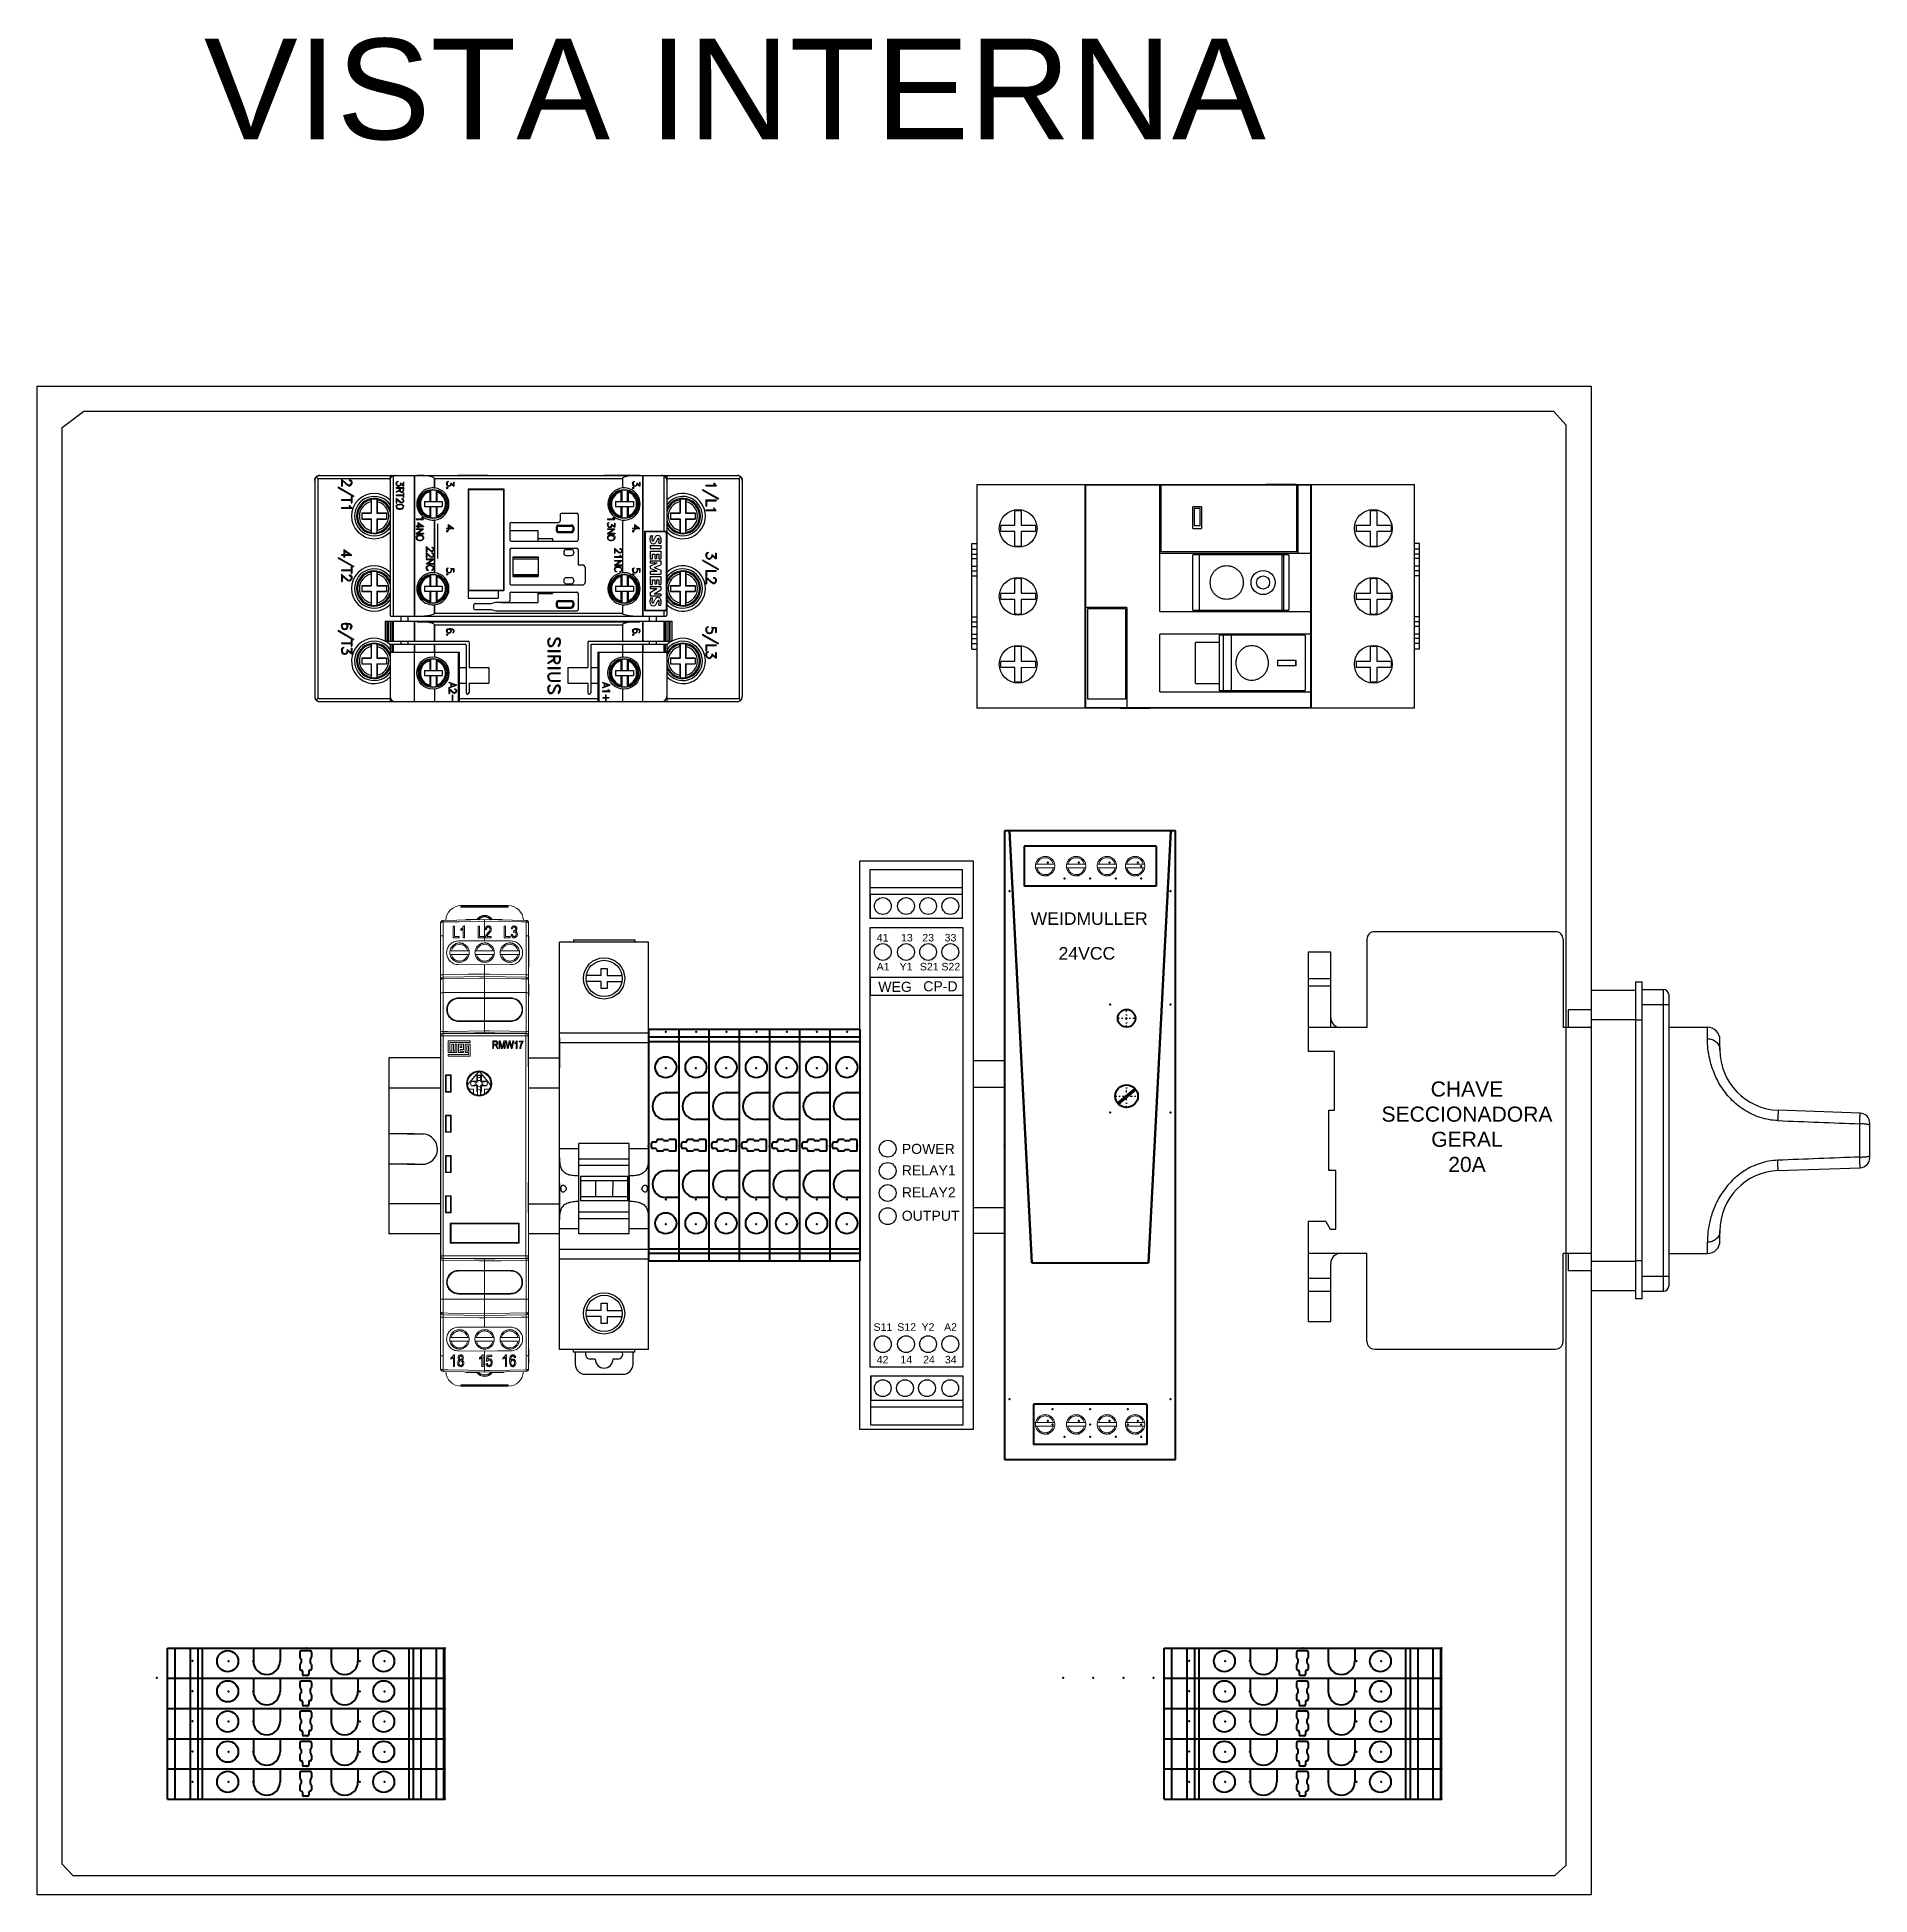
# Model space of a CAD drawing. Header units: millimetres. Extents: x -72 to 2978, y -1067 to 2817.
# Drawn here: x 2338.3 to 2702.7, y 635.5 to 1004.9 of the extents above; entities that cross this region are included whole.
import ezdxf

# ---------------------------------------------------------------- set-up
doc = ezdxf.new("R2010")
doc.units = ezdxf.units.MM
doc.linetypes.add('Center', pattern=[1.5, 0.45, -0.5, 0.05, -0.5])
doc.linetypes.add('Dashed', pattern=[2, 1, -1])
doc.layers.add('00_COMPONENTS_1', color=7, linetype='Continuous')
doc.layers.add('10000_FRONT', color=7, linetype='Continuous')
for name, color, linetype, lineweight in [('2d ConnectionPoints', 7, 'Continuous', 50), ('AM_0', 7, 'Continuous', 50), ('AM_4', 3, 'Continuous', 25), ('AM_7', 7, 'Center', 25), ('AM_9', 6, 'Dashed', 25)]:
    doc.layers.add(name, color=color, linetype=linetype, lineweight=lineweight)
doc.styles.get("Standard").update_dxf_attribs({"font": 'arial.ttf'})

msp = doc.modelspace()

# ---------------------------------------------------------------- texts
at = {"color": 6, "insert": (2371.45, 1004.58), "char_height": 20, "attachment_point": 1}
msp.add_mtext_dynamic_manual_height_columns('{\\C256;VISTA INTERNA}', width=227.5814, gutter_width=12.5, heights=[0], dxfattribs=at)
at = {"attachment_point": 1}
for s, width, heights, insert, char_height in [('WEIDMULLER', 26.033, [0], (2535.81, 830.87), 2.5), ('41', 2.2548, [0], (2505.21, 826.56), 1.5), ('13', 2.2548, [0], (2510.04, 826.57), 1.5), ('23', 2.2548, [0], (2514.27, 826.57), 1.5), ('33', 2.2548, [0], (2518.71, 826.57), 1.5), ('24VCC', 26.033, [0], (2541.37, 823.96), 2.5), ('A1', 2.2548, [0], (2505.21, 820.8), 1.5), ('Y1', 2.2548, [0], (2509.75, 820.81), 1.5), ('S21', 2.2548, [0], (2513.79, 820.81), 1.5), ('S22', 2.2548, [0], (2518.08, 820.81), 1.5), ('WEG', 2.2548, [2.59], (2505.52, 817.05), 2), ('CP-D', 2.2548, [2.59], (2514.46, 817.16), 2), ('POWER', 3.8589, [0], (2510.19, 784.83), 2), ('RELAY1', 3.8589, [0], (2510.19, 780.57), 2), ('RELAY2', 3.8589, [0], (2510.19, 776.19), 2), ('OUTPUT', 3.8589, [0], (2510.19, 771.53), 2), ('S11', 2.2548, [0], (2504.58, 749.15), 1.5), ('S12', 2.2548, [0], (2509.3, 749.16), 1.5), ('Y2', 2.2548, [0], (2514.12, 749.16), 1.5), ('A2', 2.2548, [0], (2518.6, 749.16), 1.5), ('42', 2.2548, [0], (2505.21, 742.66), 1.5), ('14', 2.2548, [0], (2509.93, 742.68), 1.5), ('24', 2.2548, [0], (2514.43, 742.68), 1.5), ('34', 2.2548, [0], (2518.76, 742.68), 1.5)]:
    msp.add_mtext_dynamic_manual_height_columns(s, width=width, gutter_width=12.5, heights=heights, dxfattribs=dict(at, insert=insert, char_height=char_height))
at = {"color": 6, "insert": (2607.89, 797.24), "char_height": 3, "attachment_point": 1, "rotation": 359.9957}
msp.add_mtext_dynamic_manual_height_columns('\\pxqc;{\\C256;CHAVE SECCIONADORA GERAL\\P20A}', width=29.3612, gutter_width=12.5, heights=[0], dxfattribs=at)

# ---------------------------------------------------------------- blocks, each defined once
blk = doc.blocks.new('4_1469470000_PART5_0_in_1469470000_0')
at = {"layer": 'AM_0'}
for p, q in [((25.87, 73.81), (22.43, 70.92)), ((26.07, 73.58), (22.63, 70.69))]:
    blk.add_line(p, q, dxfattribs=at)
blk = doc.blocks.new('5_1469470000_PART4_0_in_1469470000_0')
at = {"layer": 'AM_0'}
for p, q in [((0, 125), (0, 0)), ((0.97, 125), (0, 125)), ((0.97, 125), (5.4, 39.1)), ((28.6, 39.1), (33.03, 125)), ((34, 125), (33.03, 125)), ((34, 0), (34, 125)), ((5.4, 39.1), (28.6, 39.1)), ((28.25, 11), (5.75, 11)), ((5.75, 11), (5.75, 3)), ((28.25, 11), (28.25, 3)), ((28.25, 3), (5.75, 3)), ((0, 0), (34, 0))]:
    blk.add_line(p, q, dxfattribs=at)
blk = doc.blocks.new('6_1469470000_PART3_0_in_1469470000_0')
at = {"layer": 'AM_0'}
for p, q in [((33.03, 125), (0.97, 125)), ((5.4, 39.1), (0.97, 125)), ((30.1, 122), (3.9, 122)), ((3.9, 122), (3.9, 114)), ((33.03, 125), (28.6, 39.1)), ((30.1, 122), (30.1, 114)), ((30.1, 114), (3.9, 114)), ((5.4, 39.1), (28.6, 39.1))]:
    blk.add_line(p, q, dxfattribs=at)
for centre, radius in [((24.25, 87.75), 1.75), ((24.25, 72.25), 2.25)]:
    blk.add_circle(centre, radius, dxfattribs=at)
at = {"layer": 'AM_7'}
for p, q in [((24.25, 85.91), (24.25, 89.59)), ((22.41, 87.75), (26.09, 87.75)), ((24.25, 69.89), (24.25, 74.61)), ((21.89, 72.25), (26.61, 72.25))]:
    blk.add_line(p, q, dxfattribs=at)
blk = doc.blocks.new('7_1469470000_PART2_0_in_1469470000_0')
at = {"layer": 'AM_0'}
blk.add_circle((24.25, 87.75), 1.75, dxfattribs=at)

# ---------------------------------------------------------------- linework, layer by layer
for p, q in [((2338.28, 935.51), (2647.27, 935.51)), ((2338.28, 635.51), (2338.28, 935.51)), ((2647.27, 935.51), (2647.27, 635.51)), ((2427.96, 917.75), (2421.96, 917.75)), ((2456.96, 917.75), (2450.96, 917.75)), ((2559.61, 915.84), (2553.61, 915.84)), ((2588.61, 915.94), (2582.61, 915.94)), ((2417.97, 901.23), (2417.97, 908.08)), ((2421.96, 872.75), (2427.96, 872.75)), ((2450.96, 872.75), (2456.96, 872.75)), ((2612.13, 871.44), (2525.13, 871.44)), ((2553.61, 871.44), (2559.61, 871.44)), ((2582.61, 871.54), (2588.61, 871.44)), ((2501.86, 841.1), (2524.36, 841.1)), ((2501.86, 728), (2501.86, 841.1)), ((2524.36, 841.1), (2524.36, 728)), ((2503.92, 834.5), (2503.92, 835.83)), ((2503.92, 835.83), (2522.22, 835.83)), ((2503.92, 834.5), (2522.22, 834.5)), ((2503.92, 834.5), (2503.92, 829.62)), ((2503.92, 817.95), (2522.34, 817.95)), ((2503.92, 817.95), (2503.92, 814.37)), ((2503.92, 814.37), (2522.34, 814.37)), ((2436, 800.17), (2436, 806.17)), ((2442.16, 805.94), (2442.16, 799.94)), ((2459.86, 799.94), (2459.86, 805.94)), ((2501.86, 807.15), (2501.86, 801.15)), ((2524.36, 807.15), (2524.36, 801.15)), ((2411.83, 786.79), (2414.61, 786.79)), ((2418.5, 777.17), (2418.5, 771.17)), ((2436, 771.17), (2435.97, 777.17)), ((2442.16, 776.94), (2442.16, 770.94)), ((2459.86, 770.94), (2459.86, 776.94)), ((2501.86, 778.15), (2501.86, 772.15)), ((2504.03, 738.68), (2504.03, 733.8)), ((2522.33, 733.8), (2504.03, 733.8)), ((2522.33, 732.48), (2504.03, 732.48)), ((2522.33, 733.8), (2522.33, 732.48)), ((2524.36, 728), (2501.86, 728)), ((2647.27, 635.51), (2338.28, 635.51))]:
    msp.add_line(p, q)
at = {"color": 30, "true_color": 0xf8991e}
for p, q in [((2343.22, 927.23), (2347.54, 930.51)), ((2343.22, 641.64), (2343.22, 927.23)), ((2347.54, 930.51), (2639.75, 930.51)), ((2639.75, 930.51), (2642.26, 927.73)), ((2642.23, 927.76), (2642.23, 641.35)), ((2343.22, 641.63), (2345.42, 639.32)), ((2352.53, 639.32), (2345.42, 639.32)), ((2639.99, 639.32), (2352.56, 639.32)), ((2642.23, 641.35), (2639.98, 639.31))]:
    msp.add_line(p, q, dxfattribs=at)
at = {"color": 7, "linetype": 'Continuous', "lineweight": 15}
for p, q in [((2537.07, 840.43), (2540.33, 840.43)), ((2540.33, 839.68), (2537.07, 839.68)), ((2543.22, 840.43), (2546.49, 840.43)), ((2546.49, 839.68), (2543.22, 839.68)), ((2549.34, 840.43), (2552.6, 840.43)), ((2552.6, 839.68), (2549.34, 839.68)), ((2554.95, 840.43), (2558.21, 840.43)), ((2558.21, 839.68), (2554.95, 839.68)), ((2422.55, 832.19), (2431.95, 832.19)), ((2422.55, 832.09), (2422.55, 832.19)), ((2422.55, 832.09), (2431.95, 832.09)), ((2422.55, 832.09), (2422.55, 831.89)), ((2431.95, 831.89), (2422.55, 831.89)), ((2431.95, 832.09), (2431.95, 832.19)), ((2431.95, 832.09), (2431.95, 831.89)), ((2418.5, 826.17), (2418.5, 828.77)), ((2418.99, 829.27), (2427.25, 829.42)), ((2418.99, 828.94), (2418.99, 826.19)), ((2421, 828.13), (2421.24, 828.13)), ((2423.1, 828.16), (2423.25, 828.16)), ((2423.75, 829.46), (2425.73, 829.46)), ((2425.96, 828.13), (2426.2, 828.13)), ((2427.25, 829.42), (2435.51, 829.27)), ((2427.25, 829.09), (2427.25, 826.2)), ((2427.61, 827.43), (2427.37, 827.46)), ((2428.77, 829.46), (2430.75, 829.46)), ((2431.15, 828.13), (2431.39, 828.13)), ((2435.51, 826.19), (2435.51, 828.94)), ((2436, 828.77), (2436, 826.17)), ((2418.5, 818.44), (2418.5, 826.17)), ((2418.99, 826.19), (2418.99, 818.46)), ((2422.2, 825.81), (2421, 825.81)), ((2421.24, 826.08), (2422.2, 826.08)), ((2422.2, 826.08), (2422.2, 825.81)), ((2423.25, 825.81), (2423.01, 825.81)), ((2427.16, 826.08), (2427.16, 825.81)), ((2427.25, 826.2), (2427.25, 825.21)), ((2427.25, 825.21), (2432.47, 825.17)), ((2428.58, 826.08), (2428.58, 825.81)), ((2432.35, 825.81), (2431.15, 825.81)), ((2431.39, 826.08), (2432.35, 826.08)), ((2432.35, 826.08), (2432.35, 825.81)), ((2432.53, 826.44), (2432.77, 826.47)), ((2435.51, 818.46), (2435.51, 826.19)), ((2436, 826.17), (2436, 818.44)), ((2436.01, 826.07), (2436, 826.07)), ((2436.01, 826.07), (2436.01, 821.41)), ((2420.63, 823.22), (2423.89, 823.22)), ((2423.89, 822.47), (2420.63, 822.47)), ((2427.25, 820.42), (2422.03, 820.47)), ((2425.63, 823.22), (2428.89, 823.22)), ((2428.89, 822.47), (2425.63, 822.47)), ((2427.25, 820.42), (2432.47, 820.47)), ((2427.25, 820.42), (2427.25, 818.6)), ((2430.63, 823.22), (2433.89, 823.22)), ((2433.89, 822.47), (2430.63, 822.47)), ((2436.01, 821.41), (2436, 821.41)), ((2436.01, 820.74), (2436, 820.74)), ((2436.01, 820.07), (2436, 820.07)), ((2436.01, 821.41), (2436.01, 820.74)), ((2436.01, 820.74), (2436.01, 820.07)), ((2418.5, 814.87), (2418.5, 817.47)), ((2418.99, 817.97), (2427.25, 818.12)), ((2418.99, 817.64), (2418.99, 814.89)), ((2427.25, 818.12), (2435.51, 817.97)), ((2427.25, 817.79), (2427.25, 814.9)), ((2435.51, 814.89), (2435.51, 817.64)), ((2436, 817.47), (2436, 814.87)), ((2436.01, 816.57), (2436, 816.57)), ((2436.01, 814.17), (2436.01, 816.57)), ((2418.5, 807.14), (2418.5, 814.87)), ((2418.99, 814.89), (2427.25, 814.9)), ((2418.99, 814.89), (2418.99, 807.16)), ((2420.06, 812.76), (2420.23, 812.76)), ((2427.25, 813.91), (2422.03, 813.87)), ((2427.25, 813.76), (2422.03, 813.72)), ((2427.25, 814.9), (2427.25, 813.91)), ((2435.51, 814.89), (2427.25, 814.9)), ((2427.25, 813.91), (2432.47, 813.87)), ((2427.25, 809.26), (2427.25, 813.76)), ((2432.54, 813.72), (2427.25, 813.76)), ((2434.21, 812.88), (2434.34, 812.89)), ((2434.45, 812.51), (2434.45, 812.69)), ((2435.51, 807.16), (2435.51, 814.89)), ((2436, 814.87), (2436, 807.14)), ((2436.01, 814.17), (2436, 814.17)), ((2419.8, 812.13), (2419.8, 810.96)), ((2419.87, 811.87), (2419.8, 811.87)), ((2419.96, 812.52), (2420.09, 812.52)), ((2420.23, 810.26), (2420.1, 810.26)), ((2427.25, 809.26), (2422.03, 809.3)), ((2427.25, 809.12), (2422.03, 809.17)), ((2432.54, 809.3), (2427.25, 809.26)), ((2427.25, 809.12), (2432.47, 809.17)), ((2427.25, 809.12), (2427.25, 807.3)), ((2434.33, 810.13), (2434.21, 810.14)), ((2434.7, 810.93), (2434.7, 812.11)), ((2418.53, 806.29), (2418.5, 806.32)), ((2418.5, 806.32), (2418.5, 762.52)), ((2418.5, 806.17), (2418.5, 762.66)), ((2419.03, 806.29), (2418.53, 806.29)), ((2418.53, 762.55), (2418.53, 806.29)), ((2419, 806.82), (2419.03, 806.79)), ((2425.25, 806.82), (2419, 806.82)), ((2419.03, 806.29), (2419.03, 806.79)), ((2419.03, 806.79), (2435.47, 806.79)), ((2435.47, 806.29), (2419.03, 806.29)), ((2419.03, 806.29), (2419.03, 762.55)), ((2424.36, 805.29), (2420.03, 805.29)), ((2420.03, 805.29), (2420.03, 802.96)), ((2424.36, 804.96), (2424.36, 805.29)), ((2425.05, 806.81), (2425.05, 806.8)), ((2425.25, 806.81), (2425.05, 806.81)), ((2425.05, 806.8), (2425.05, 806.81)), ((2425.05, 806.8), (2429.46, 806.8)), ((2425.25, 806.88), (2427.25, 806.92)), ((2425.25, 806.8), (2425.25, 806.88)), ((2427.25, 806.92), (2427.25, 806.8)), ((2427.25, 806.92), (2429.25, 806.88)), ((2428.87, 803.79), (2428.87, 805.29)), ((2428.87, 805.29), (2429.43, 805.29)), ((2429.25, 806.88), (2429.25, 806.8)), ((2435.5, 806.82), (2429.25, 806.82)), ((2429.46, 806.81), (2429.25, 806.81)), ((2429.46, 806.8), (2429.46, 806.81)), ((2429.46, 806.8), (2429.46, 806.81)), ((2430.12, 805.29), (2430.37, 805.29)), ((2430.12, 803.79), (2430.12, 805.29)), ((2430.37, 805.29), (2430.66, 804.23)), ((2430.78, 804.25), (2431.09, 805.29)), ((2431.09, 805.29), (2431.31, 805.29)), ((2431.31, 805.29), (2431.31, 803.79)), ((2431.77, 803.79), (2431.45, 805.29)), ((2431.45, 805.29), (2431.61, 805.29)), ((2431.61, 805.29), (2431.79, 804.31)), ((2431.9, 804.28), (2432.14, 805.29)), ((2432.14, 805.29), (2432.35, 805.29)), ((2432.35, 805.29), (2432.53, 804.53)), ((2432.68, 804.33), (2432.87, 805.29)), ((2433.03, 805.29), (2432.7, 803.79)), ((2432.87, 805.29), (2433.03, 805.29)), ((2433.61, 805.31), (2433.71, 805.31)), ((2433.71, 805.31), (2433.71, 803.79)), ((2434.1, 805.09), (2434.1, 805.27)), ((2434.1, 805.27), (2434.89, 805.27)), ((2434.89, 805.27), (2434.89, 805.13)), ((2435.47, 806.79), (2435.5, 806.82)), ((2435.47, 806.29), (2435.47, 806.79)), ((2435.47, 762.55), (2435.47, 806.29)), ((2435.97, 806.29), (2435.47, 806.29)), ((2436, 806.32), (2435.97, 806.29)), ((2435.97, 806.29), (2435.97, 762.55)), ((2436, 762.52), (2436, 806.32)), ((2436, 762.66), (2436, 806.17)), ((2420.03, 802.96), (2421.7, 802.96)), ((2420.03, 802.62), (2420.03, 802.29)), ((2424.03, 802.62), (2420.03, 802.62)), ((2420.03, 802.29), (2424.36, 802.29)), ((2420.36, 804.96), (2424.36, 804.96)), ((2420.36, 803.29), (2420.36, 804.96)), ((2420.7, 803.29), (2420.36, 803.29)), ((2421.03, 804.62), (2420.7, 804.62)), ((2420.7, 804.62), (2420.7, 803.29)), ((2421.03, 803.29), (2421.03, 804.62)), ((2421.36, 803.29), (2421.03, 803.29)), ((2421.36, 804.62), (2421.36, 803.29)), ((2421.7, 804.62), (2421.36, 804.62)), ((2421.7, 802.96), (2421.7, 804.62)), ((2422.03, 804.62), (2422.03, 802.96)), ((2423.03, 804.62), (2422.03, 804.62)), ((2422.03, 802.96), (2423.03, 802.96)), ((2422.36, 804.29), (2422.36, 803.96)), ((2422.7, 804.29), (2422.36, 804.29)), ((2422.36, 803.96), (2422.7, 803.96)), ((2422.36, 803.29), (2422.36, 803.62)), ((2422.36, 803.62), (2423.03, 803.62)), ((2423.03, 803.29), (2422.36, 803.29)), ((2422.7, 803.96), (2422.7, 804.29)), ((2423.03, 803.62), (2423.03, 804.62)), ((2423.03, 802.96), (2423.03, 803.29)), ((2423.36, 804.62), (2423.36, 802.96)), ((2424.36, 804.62), (2423.36, 804.62)), ((2423.36, 802.96), (2424.03, 802.96)), ((2424.03, 804.29), (2423.7, 804.29)), ((2423.7, 804.29), (2423.7, 803.29)), ((2423.7, 803.29), (2424.03, 803.29)), ((2424.03, 803.29), (2424.03, 804.29)), ((2424.03, 802.96), (2424.03, 802.62)), ((2424.36, 802.29), (2424.36, 804.62)), ((2429.03, 803.79), (2428.87, 803.79)), ((2429.03, 805.11), (2429.03, 804.63)), ((2429.44, 805.11), (2429.03, 805.11)), ((2429.03, 804.63), (2429.4, 804.63)), ((2429.23, 804.45), (2429.03, 804.45)), ((2429.03, 804.45), (2429.03, 803.79)), ((2429.79, 803.79), (2429.62, 804.11)), ((2429.75, 804.2), (2429.97, 803.79)), ((2429.97, 803.79), (2429.79, 803.79)), ((2430.28, 803.79), (2430.12, 803.79)), ((2430.28, 805.1), (2430.28, 803.79)), ((2430.63, 803.79), (2430.28, 805.1)), ((2430.79, 803.79), (2430.63, 803.79)), ((2430.66, 804.23), (2430.72, 804)), ((2431.15, 805.03), (2430.79, 803.79)), ((2431.15, 803.79), (2431.15, 805.03)), ((2431.31, 803.79), (2431.15, 803.79)), ((2431.94, 803.79), (2431.77, 803.79)), ((2431.85, 804), (2431.9, 804.28)), ((2432.2, 804.93), (2431.94, 803.79)), ((2432.27, 804.93), (2432.24, 805.11)), ((2432.53, 803.79), (2432.27, 804.93)), ((2432.7, 803.79), (2432.53, 803.79)), ((2433.24, 804.74), (2433.24, 804.92)), ((2433.55, 803.79), (2433.55, 804.98)), ((2433.71, 803.79), (2433.55, 803.79)), ((2434.74, 805.09), (2434.1, 805.09)), ((2434.43, 803.79), (2434.27, 803.79)), ((2419.5, 798.52), (2420.6, 798.52)), ((2419.5, 795.12), (2419.5, 798.52)), ((2419.61, 798.41), (2419.58, 798.44)), ((2419.58, 798.44), (2419.58, 795.19)), ((2420.53, 798.44), (2419.58, 798.44)), ((2419.61, 798.41), (2419.61, 795.23)), ((2420.49, 798.41), (2419.61, 798.41)), ((2420.49, 798.41), (2420.53, 798.44)), ((2420.49, 795.23), (2420.49, 798.41)), ((2420.53, 795.19), (2420.53, 798.44)), ((2420.6, 798.52), (2420.6, 795.12)), ((2423.85, 796.56), (2426.03, 799.13)), ((2423.87, 796.55), (2426.04, 799.11)), ((2425.69, 798.38), (2425.67, 797.46)), ((2425.82, 798.45), (2425.82, 798.42)), ((2425.85, 798.42), (2425.85, 798.01)), ((2426.04, 799.11), (2426.03, 799.13)), ((2426.28, 799.13), (2426.27, 799.11)), ((2426.27, 799.11), (2428.43, 796.55)), ((2426.28, 799.13), (2428.45, 796.56)), ((2426.45, 798.01), (2426.45, 798.42)), ((2426.49, 798.42), (2426.49, 798.45)), ((2426.63, 797.46), (2426.61, 798.38)), ((2420.6, 795.12), (2419.5, 795.12)), ((2419.61, 795.23), (2419.58, 795.19)), ((2419.58, 795.19), (2420.53, 795.19)), ((2419.61, 795.23), (2420.49, 795.23)), ((2420.49, 795.23), (2420.53, 795.19)), ((2423.85, 796.56), (2423.87, 796.55)), ((2424.15, 795.69), (2424.14, 795.67)), ((2425.05, 795.67), (2424.14, 795.67)), ((2425.07, 795.69), (2424.15, 795.69)), ((2425.51, 797.3), (2424.59, 797.28)), ((2424.59, 796.36), (2425.51, 796.34)), ((2425.05, 795.67), (2425.07, 795.69)), ((2425.05, 794.78), (2425.05, 795.67)), ((2425.05, 794.78), (2425.07, 794.79)), ((2425.07, 794.79), (2425.07, 795.69)), ((2425.62, 797.35), (2425.51, 797.3)), ((2425.51, 797.3), (2425.56, 797.05)), ((2425.51, 796.34), (2425.56, 796.59)), ((2425.51, 796.34), (2425.62, 796.29)), ((2425.67, 797.46), (2425.62, 797.35)), ((2425.62, 797.35), (2425.82, 797.15)), ((2425.62, 796.29), (2425.82, 796.48)), ((2425.62, 796.29), (2425.67, 796.17)), ((2425.67, 797.46), (2425.92, 797.41)), ((2425.67, 796.17), (2425.92, 796.23)), ((2425.67, 796.17), (2425.69, 795.25)), ((2425.82, 795.22), (2425.82, 794.55)), ((2425.85, 795.62), (2425.85, 794.53)), ((2426.63, 797.46), (2426.38, 797.41)), ((2426.63, 796.17), (2426.38, 796.23)), ((2426.45, 794.53), (2426.45, 795.62)), ((2426.68, 797.35), (2426.49, 797.15)), ((2426.68, 796.29), (2426.49, 796.48)), ((2426.49, 794.55), (2426.49, 795.22)), ((2426.61, 795.25), (2426.63, 796.17)), ((2426.68, 797.35), (2426.63, 797.46)), ((2426.63, 796.17), (2426.68, 796.29)), ((2426.8, 797.3), (2426.68, 797.35)), ((2426.68, 796.29), (2426.8, 796.34)), ((2426.8, 797.3), (2426.74, 797.05)), ((2426.8, 796.34), (2426.74, 796.59)), ((2427.72, 797.28), (2426.8, 797.3)), ((2426.8, 796.34), (2427.72, 796.36)), ((2427.23, 795.69), (2427.23, 794.79)), ((2428.15, 795.69), (2427.23, 795.69)), ((2427.25, 795.67), (2427.23, 795.69)), ((2427.23, 794.79), (2427.25, 794.78)), ((2428.16, 795.67), (2427.25, 795.67)), ((2427.25, 795.67), (2427.25, 794.78)), ((2428.39, 797.52), (2428.55, 797.52)), ((2428.55, 796.12), (2428.39, 796.12)), ((2428.42, 797.42), (2428.58, 797.42)), ((2428.58, 796.22), (2428.42, 796.22)), ((2428.43, 796.55), (2428.45, 796.56)), ((2419.5, 790.52), (2420.6, 790.52)), ((2419.5, 787.12), (2419.5, 790.52)), ((2420.6, 790.52), (2420.6, 787.12)), ((2420.6, 787.12), (2419.5, 787.12)), ((2419.61, 790.41), (2419.58, 790.44)), ((2419.58, 790.44), (2419.58, 787.19)), ((2420.53, 790.44), (2419.58, 790.44)), ((2419.61, 787.23), (2419.58, 787.19)), ((2419.58, 787.19), (2420.53, 787.19)), ((2419.61, 790.41), (2419.61, 787.23)), ((2420.49, 790.41), (2419.61, 790.41)), ((2419.61, 787.23), (2420.49, 787.23)), ((2420.49, 790.41), (2420.53, 790.44)), ((2420.49, 787.23), (2420.49, 790.41)), ((2420.49, 787.23), (2420.53, 787.19)), ((2420.53, 787.19), (2420.53, 790.44)), ((2419.5, 779.12), (2419.5, 782.52)), ((2419.5, 782.52), (2420.6, 782.52)), ((2419.61, 782.41), (2419.58, 782.44)), ((2419.58, 782.44), (2419.58, 779.19)), ((2420.53, 782.44), (2419.58, 782.44)), ((2419.61, 782.41), (2419.61, 779.23)), ((2420.49, 782.41), (2419.61, 782.41)), ((2420.49, 782.41), (2420.53, 782.44)), ((2420.49, 779.23), (2420.49, 782.41)), ((2420.53, 779.19), (2420.53, 782.44)), ((2420.6, 782.52), (2420.6, 779.12)), ((2420.6, 779.12), (2419.5, 779.12)), ((2419.61, 779.23), (2419.58, 779.19)), ((2419.58, 779.19), (2420.53, 779.19)), ((2419.61, 779.23), (2420.49, 779.23)), ((2420.49, 779.23), (2420.53, 779.19)), ((2419.5, 774.52), (2420.6, 774.52)), ((2419.5, 771.12), (2419.5, 774.52)), ((2419.61, 774.41), (2419.58, 774.44)), ((2420.53, 774.44), (2419.58, 774.44)), ((2419.58, 774.44), (2419.58, 771.19)), ((2420.49, 774.41), (2419.61, 774.41)), ((2419.61, 774.41), (2419.61, 771.23)), ((2420.49, 774.41), (2420.53, 774.44)), ((2420.49, 771.23), (2420.49, 774.41)), ((2420.53, 771.19), (2420.53, 774.44)), ((2420.6, 774.52), (2420.6, 771.12)), ((2420.6, 771.12), (2419.5, 771.12)), ((2419.61, 771.23), (2419.58, 771.19)), ((2419.58, 771.19), (2420.53, 771.19)), ((2419.61, 771.23), (2420.49, 771.23)), ((2434.13, 769.05), (2420.43, 769.05)), ((2420.43, 769.05), (2420.43, 765.05)), ((2420.49, 771.23), (2420.53, 771.19)), ((2433.98, 768.9), (2420.58, 768.9)), ((2420.58, 768.9), (2420.58, 765.2)), ((2433.98, 765.2), (2433.98, 768.9)), ((2434.13, 765.05), (2434.13, 769.05)), ((2420.43, 765.05), (2434.13, 765.05)), ((2420.58, 765.2), (2433.98, 765.2)), ((2418.5, 762.52), (2418.53, 762.55)), ((2418.5, 753.97), (2418.5, 761.7)), ((2419.03, 762.55), (2418.53, 762.55)), ((2418.99, 761.68), (2418.99, 753.95)), ((2419.03, 762.05), (2419, 762.02)), ((2419, 762.02), (2425.25, 762.02)), ((2419.03, 762.55), (2435.47, 762.55)), ((2419.03, 762.05), (2419.03, 762.55)), ((2435.47, 762.05), (2419.03, 762.05)), ((2425.05, 762.04), (2425.05, 762.03)), ((2429.46, 762.04), (2425.05, 762.04)), ((2425.05, 762.03), (2425.05, 762.04)), ((2425.05, 762.03), (2425.25, 762.03)), ((2425.25, 761.95), (2425.25, 762.04)), ((2427.25, 761.92), (2425.25, 761.95)), ((2427.25, 762.04), (2427.25, 761.92)), ((2429.25, 761.95), (2427.25, 761.92)), ((2427.25, 761.54), (2427.25, 759.71)), ((2429.25, 762.04), (2429.25, 761.95)), ((2429.25, 762.03), (2429.46, 762.03)), ((2429.25, 762.02), (2435.5, 762.02)), ((2429.46, 762.03), (2429.46, 762.04)), ((2429.46, 762.03), (2429.46, 762.04)), ((2435.97, 762.55), (2435.47, 762.55)), ((2435.47, 762.05), (2435.47, 762.55)), ((2435.5, 762.02), (2435.47, 762.05)), ((2435.51, 753.95), (2435.51, 761.68)), ((2435.97, 762.55), (2436, 762.52)), ((2436, 761.7), (2436, 753.97)), ((2419.8, 757.9), (2419.8, 756.73)), ((2420.17, 758.7), (2420.29, 758.7)), ((2421.96, 759.53), (2427.25, 759.58)), ((2427.25, 759.71), (2422.03, 759.67)), ((2427.25, 759.71), (2432.47, 759.67)), ((2427.25, 759.58), (2427.25, 755.07)), ((2427.25, 759.58), (2432.47, 759.53)), ((2434.27, 758.58), (2434.4, 758.58)), ((2434.45, 758.26), (2434.45, 758.51)), ((2434.7, 756.7), (2434.7, 757.88)), ((2418.5, 751.36), (2418.5, 753.97)), ((2418.99, 753.95), (2427.25, 753.94)), ((2418.99, 753.95), (2418.99, 751.2)), ((2420.06, 756.32), (2419.96, 756.32)), ((2420.29, 755.95), (2420.16, 755.95)), ((2421.96, 755.12), (2427.25, 755.07)), ((2427.25, 754.92), (2422.03, 754.97)), ((2427.25, 755.07), (2432.47, 755.12)), ((2427.25, 754.92), (2432.47, 754.97)), ((2427.25, 754.92), (2427.25, 753.94)), ((2435.51, 753.95), (2427.25, 753.94)), ((2427.25, 753.94), (2427.25, 751.05)), ((2434.44, 756.07), (2434.27, 756.07)), ((2434.45, 756.09), (2434.45, 756.39)), ((2434.63, 756.97), (2434.7, 756.97)), ((2435.51, 751.2), (2435.51, 753.95)), ((2436, 753.97), (2436, 751.36)), ((2418.5, 742.67), (2418.5, 750.4)), ((2427.25, 750.72), (2418.99, 750.86)), ((2418.99, 750.38), (2418.99, 742.65)), ((2435.51, 750.86), (2427.25, 750.72)), ((2427.25, 750.24), (2427.25, 748.41)), ((2435.51, 742.65), (2435.51, 750.38)), ((2436, 750.4), (2436, 742.67)), ((2420.61, 746.32), (2423.88, 746.32)), ((2427.25, 748.41), (2422.03, 748.37)), ((2425.61, 746.32), (2428.88, 746.32)), ((2427.25, 748.41), (2432.47, 748.37)), ((2430.61, 746.32), (2433.88, 746.32)), ((2418.5, 740.06), (2418.5, 742.67)), ((2418.99, 742.65), (2418.99, 739.9)), ((2423.88, 745.57), (2420.61, 745.57)), ((2421.13, 742.89), (2421.28, 742.89)), ((2427.25, 743.62), (2422.03, 743.67)), ((2428.88, 745.57), (2425.61, 745.57)), ((2426.79, 742.89), (2426.94, 742.89)), ((2427.25, 743.62), (2427.25, 742.64)), ((2427.25, 742.64), (2427.25, 739.75)), ((2428.69, 742.83), (2428.69, 742.56)), ((2433.88, 745.57), (2430.61, 745.57)), ((2431.46, 742.89), (2431.62, 742.89)), ((2435.51, 739.9), (2435.51, 742.65)), ((2436.01, 744.05), (2436, 744.05)), ((2436.01, 744.01), (2436, 744.01)), ((2436.01, 742.71), (2436, 742.71)), ((2436.01, 742.7), (2436, 742.7)), ((2436.01, 742.68), (2436, 742.68)), ((2436, 742.67), (2436, 740.06)), ((2436.01, 742.55), (2436, 742.55)), ((2436.01, 742.49), (2436, 742.49)), ((2436.01, 742.71), (2436.01, 744.01)), ((2436.01, 742.49), (2436.01, 742.55)), ((2427.25, 739.42), (2418.99, 739.56)), ((2421.28, 740.55), (2421.04, 740.55)), ((2425.73, 739.37), (2423.75, 739.37)), ((2426.94, 740.55), (2426.7, 740.55)), ((2435.51, 739.56), (2427.25, 739.42)), ((2427.54, 741.18), (2427.79, 741.21)), ((2427.82, 741.61), (2427.57, 741.65)), ((2430.75, 739.37), (2428.77, 739.37)), ((2431.62, 740.55), (2431.38, 740.55)), ((2433.42, 742.32), (2433.18, 742.29)), ((2436.01, 742.2), (2436, 742.2)), ((2436.01, 742.16), (2436, 742.16)), ((2436.01, 741.25), (2436, 741.25)), ((2436.01, 741.19), (2436, 741.19)), ((2436.01, 740.85), (2436, 740.85)), ((2436.01, 740.75), (2436, 740.75)), ((2436.01, 740.52), (2436, 740.52)), ((2436.01, 741.25), (2436.01, 742.16)), ((2422.55, 736.94), (2431.95, 736.94)), ((2422.55, 736.74), (2422.55, 736.94)), ((2431.95, 736.74), (2422.55, 736.74)), ((2422.55, 736.74), (2422.55, 736.64)), ((2431.95, 736.64), (2422.55, 736.64)), ((2431.95, 736.74), (2431.95, 736.94)), ((2431.95, 736.74), (2431.95, 736.64)), ((2537.07, 729.43), (2540.33, 729.43)), ((2540.33, 728.68), (2537.07, 728.68)), ((2543.22, 729.43), (2546.49, 729.43)), ((2546.49, 728.68), (2543.22, 728.68)), ((2549.34, 729.43), (2552.6, 729.43)), ((2552.6, 728.68), (2549.34, 728.68)), ((2554.95, 729.43), (2558.21, 729.43)), ((2558.21, 728.68), (2554.95, 728.68))]:
    msp.add_line(p, q, dxfattribs=at)
at = {"color": 102, "linetype": 'Continuous', "lineweight": 15}
for p, q in [((2423.75, 829.36), (2423.75, 829.46)), ((2430.75, 829.46), (2430.75, 829.36)), ((2427.25, 813.76), (2427.25, 813.91)), ((2420, 810.7), (2420, 810.4)), ((2427.25, 809.12), (2427.25, 809.26)), ((2434.51, 812.4), (2434.51, 812.59)), ((2434.51, 810.44), (2434.51, 810.62)), ((2420, 758.39), (2420, 758.22)), ((2427.25, 759.71), (2427.25, 759.58)), ((2434.51, 758.13), (2434.51, 758.43)), ((2420, 756.44), (2420, 756.32)), ((2427.25, 755.07), (2427.25, 754.92)), ((2422.43, 742.64), (2422.56, 742.64)), ((2432.93, 742.64), (2432.82, 742.64)), ((2423.75, 739.37), (2423.75, 739.48)), ((2430.75, 739.48), (2430.75, 739.37))]:
    msp.add_line(p, q, dxfattribs=at)
at = {"color": 7, "linetype": 'Continuous'}
for p, q in [((2442.16, 743.92), (2442.16, 824.92)), ((2459.86, 824.92), (2442.16, 824.92)), ((2444.91, 825.42), (2444.91, 824.92)), ((2444.91, 825.42), (2457.11, 825.42)), ((2457.11, 825.42), (2457.11, 824.92)), ((2459.86, 743.92), (2459.86, 824.92)), ((2450.41, 818.32), (2447.46, 818.32)), ((2450.41, 817.12), (2447.46, 817.12)), ((2450.41, 818.32), (2450.41, 819.72)), ((2450.41, 819.72), (2451.61, 819.72)), ((2450.41, 815.72), (2450.41, 817.12)), ((2451.61, 819.72), (2451.61, 818.32)), ((2451.61, 818.32), (2454.55, 818.32)), ((2451.61, 817.12), (2451.61, 815.72)), ((2451.61, 817.12), (2454.55, 817.12)), ((2451.61, 815.72), (2450.41, 815.72)), ((2442.16, 806.92), (2459.86, 806.92)), ((2459.86, 804.92), (2442.16, 804.92)), ((2442.16, 783.93), (2446.01, 783.93)), ((2446.01, 766.93), (2446.01, 784.93)), ((2456.01, 784.93), (2446.01, 784.93)), ((2456.01, 766.93), (2456.01, 784.93)), ((2456.01, 783.93), (2459.86, 783.93)), ((2446.01, 781.82), (2456.01, 781.82)), ((2446.01, 780.59), (2456.01, 780.59)), ((2445.96, 773.42), (2445.96, 778.44)), ((2446.01, 778.44), (2445.96, 778.44)), ((2446.31, 778.32), (2446.31, 777.48)), ((2455.71, 778.32), (2446.31, 778.32)), ((2446.31, 777.48), (2446.31, 773.53)), ((2447.51, 777.48), (2446.31, 777.48)), ((2452.71, 777.48), (2447.51, 777.48)), ((2449.31, 777.48), (2449.31, 774.38)), ((2452.71, 777.48), (2452.7, 774.38)), ((2455.71, 777.48), (2452.71, 777.48)), ((2455.71, 777.48), (2455.71, 778.32)), ((2455.71, 773.53), (2455.71, 777.48)), ((2456.06, 778.44), (2456.01, 778.44)), ((2456.06, 773.42), (2456.06, 778.44)), ((2445.96, 773.42), (2446.01, 773.42)), ((2446.31, 774.38), (2455.71, 774.38)), ((2455.71, 773.53), (2446.31, 773.53)), ((2456.01, 773.42), (2456.06, 773.42)), ((2456.01, 771.25), (2446.01, 771.25)), ((2446.01, 769.98), (2456.01, 769.98)), ((2446.01, 767.92), (2442.16, 767.92)), ((2456.01, 766.93), (2446.01, 766.93)), ((2459.86, 767.92), (2456.01, 767.92)), ((2442.16, 763.92), (2459.86, 763.92)), ((2459.86, 761.92), (2442.16, 761.92)), ((2450.41, 751.72), (2447.46, 751.72)), ((2450.41, 750.52), (2447.46, 750.52)), ((2450.41, 753.12), (2451.61, 753.12)), ((2450.41, 751.72), (2450.41, 753.12)), ((2450.41, 749.12), (2450.41, 750.52)), ((2451.61, 753.12), (2451.61, 751.72)), ((2451.61, 751.72), (2454.55, 751.72)), ((2451.61, 750.52), (2454.55, 750.52)), ((2451.61, 750.52), (2451.61, 749.12)), ((2451.61, 749.12), (2450.41, 749.12)), ((2459.86, 743.92), (2442.16, 743.92)), ((2444.91, 743.42), (2444.91, 743.92)), ((2457.11, 743.42), (2444.91, 743.42)), ((2445.26, 743.42), (2445.26, 741.02)), ((2456.76, 741.02), (2456.76, 743.42)), ((2457.11, 743.42), (2457.11, 743.92)), ((2447.26, 739.02), (2454.76, 739.02)), ((2449.24, 742.02), (2448.31, 742.02)), ((2453.71, 742.02), (2452.77, 742.02))]:
    msp.add_line(p, q, dxfattribs=at)
at = {"color": 7}
for p, q in [((2602.67, 825.51), (2602.67, 807.96)), ((2640.17, 827.01), (2604.17, 827.01)), ((2641.67, 825.51), (2641.67, 807.96)), ((2590.97, 822.96), (2590.97, 803.16)), ((2595.47, 822.96), (2590.97, 822.96)), ((2595.47, 807.96), (2595.47, 822.96)), ((2595.47, 817.66), (2590.97, 817.66)), ((2656.07, 817.01), (2657.37, 817.01)), ((2656.07, 817.01), (2656.07, 754.01)), ((2657.37, 754.01), (2657.37, 817.01)), ((2595.47, 816.16), (2590.97, 816.16)), ((2647.27, 815.41), (2656.07, 815.41)), ((2647.27, 815.41), (2647.27, 755.61)), ((2657.37, 815.51), (2661.67, 815.51)), ((2661.67, 755.51), (2661.67, 815.51)), ((2662.67, 814.51), (2662.67, 756.51)), ((2647.27, 811.46), (2642.67, 811.46)), ((2642.67, 811.46), (2642.67, 807.96)), ((2656.07, 809.51), (2647.27, 809.51)), ((2657.37, 809.41), (2656.07, 809.41)), ((2657.37, 812.51), (2662.67, 812.51)), ((2602.67, 807.96), (2590.97, 807.96)), ((2647.27, 807.96), (2641.67, 807.96)), ((2662.67, 808.01), (2670.37, 808.01)), ((2670.37, 805.75), (2670.37, 808.01)), ((2672.87, 803.5), (2672.87, 805.51)), ((2596.22, 803.16), (2590.97, 803.16)), ((2596.22, 791.51), (2596.22, 803.16)), ((2595.07, 779.51), (2595.07, 791.51)), ((2595.07, 791.51), (2596.22, 791.51)), ((2700.74, 790.94), (2684.45, 791.51)), ((2700.67, 782.21), (2700.67, 788.81)), ((2702.67, 782.08), (2702.67, 788.94)), ((2596.47, 779.51), (2595.07, 779.51)), ((2596.47, 767.86), (2596.47, 779.51)), ((2684.45, 779.51), (2700.74, 780.08)), ((2590.97, 769.36), (2590.97, 749.51)), ((2594.5, 769.36), (2590.97, 769.36)), ((2594.5, 769.36), (2595.37, 767.86)), ((2595.37, 767.86), (2596.47, 767.86)), ((2670.37, 763.01), (2670.37, 765.27)), ((2672.87, 765.51), (2672.87, 767.51)), ((2602.67, 763.06), (2590.97, 763.06)), ((2595.47, 749.51), (2595.47, 761.06)), ((2602.67, 745.51), (2602.67, 763.06)), ((2641.67, 745.51), (2641.67, 763.06)), ((2647.27, 763.06), (2641.67, 763.06)), ((2642.67, 763.06), (2642.67, 759.56)), ((2647.27, 761.51), (2656.07, 761.51)), ((2656.07, 761.61), (2657.37, 761.61)), ((2662.67, 763.01), (2670.37, 763.01)), ((2595.47, 758.06), (2590.97, 758.06)), ((2647.27, 759.56), (2642.67, 759.56)), ((2657.37, 758.51), (2662.67, 758.51)), ((2590.97, 755.51), (2595.47, 755.51)), ((2656.07, 755.61), (2647.27, 755.61)), ((2657.37, 754.01), (2656.07, 754.01)), ((2657.37, 755.51), (2661.67, 755.51)), ((2590.97, 749.51), (2595.47, 749.51)), ((2604.17, 744.01), (2640.17, 744.01))]:
    msp.add_line(p, q, dxfattribs=at)
at = {"color": 6}
for p, q in [((2418.5, 801.92), (2408.22, 801.92)), ((2408.22, 801.92), (2408.22, 795.92)), ((2418.5, 795.92), (2408.22, 795.92)), ((2408.22, 795.92), (2408.22, 766.92)), ((2418.5, 772.92), (2408.22, 772.92)), ((2418.5, 766.92), (2408.22, 766.92))]:
    msp.add_line(p, q, dxfattribs=at)
at = {"color": 6, "linetype": 'ByBlock'}
for p, q in [((2436, 801.92), (2442.16, 801.92)), ((2524.36, 801.43), (2530.64, 801.43)), ((2442.16, 795.92), (2436, 795.92)), ((2524.36, 796.09), (2530.64, 796.09)), ((2413.22, 786.79), (2408.22, 786.79)), ((2413.22, 786.79), (2415.09, 786.79)), ((2413.36, 780.76), (2408.22, 780.76)), ((2411.83, 780.76), (2414.88, 780.76)), ((2436, 772.92), (2442.16, 772.92)), ((2524.36, 772.15), (2530.64, 772.15)), ((2442.16, 766.92), (2436, 766.92)), ((2524.36, 767.09), (2530.64, 767.09))]:
    msp.add_line(p, q, dxfattribs=at)
for points in [[(2503.92, 839.39), (2522.22, 839.39), (2522.22, 829.62), (2503.92, 829.62)], [(2503.92, 827.84), (2522.33, 827.84), (2522.33, 740.45), (2503.92, 740.45)], [(2522.33, 728.91), (2504.03, 728.91), (2504.03, 738.68), (2522.33, 738.68)]]:
    msp.add_lwpolyline(points, close=True)
at = {"color": 7, "linetype": 'Continuous', "lineweight": 15, "flags": 128}
for points in [[(2418.99, 828.94), (2418.9, 828.93), (2418.8, 828.92), (2418.72, 828.91), (2418.65, 828.89), (2418.58, 828.86), (2418.54, 828.84), (2418.51, 828.81), (2418.5, 828.77)], [(2427.25, 829.09), (2426.25, 829.07), (2422.25, 829), (2418.99, 828.94)], [(2435.51, 828.94), (2434.51, 828.96), (2430.51, 829.03), (2427.25, 829.09)], [(2432.8, 827.56), (2432.67, 827.57), (2432.56, 827.59)], [(2435.51, 828.94), (2435.61, 828.93), (2435.7, 828.92), (2435.78, 828.91), (2435.86, 828.89), (2435.92, 828.86), (2435.96, 828.84), (2435.99, 828.81), (2436, 828.77)], [(2427.25, 825.21), (2424.64, 825.19), (2422.03, 825.17)], [(2433.02, 827.19), (2433.04, 827.19), (2433.05, 827.19)], [(2418.5, 817.47), (2418.51, 817.51), (2418.54, 817.54), (2418.58, 817.56), (2418.65, 817.59), (2418.72, 817.61), (2418.8, 817.62), (2418.9, 817.63), (2418.99, 817.64)], [(2418.99, 818.46), (2419.99, 818.47), (2423.99, 818.54), (2427.25, 818.6)], [(2427.25, 817.79), (2426.25, 817.77), (2422.25, 817.7), (2418.99, 817.64)], [(2427.25, 818.6), (2428.25, 818.58), (2432.25, 818.51), (2435.51, 818.46)], [(2435.51, 817.64), (2434.51, 817.66), (2430.51, 817.73), (2427.25, 817.79)], [(2435.51, 817.64), (2435.61, 817.63), (2435.7, 817.62), (2435.78, 817.61), (2435.86, 817.59), (2435.92, 817.56), (2435.96, 817.54), (2435.99, 817.51), (2436, 817.47)], [(2418.99, 807.16), (2419.99, 807.17), (2423.99, 807.24), (2427.25, 807.3)], [(2427.25, 807.3), (2428.25, 807.28), (2432.25, 807.21), (2435.51, 807.16)], [(2428.16, 795.67), (2428.16, 795.68), (2428.15, 795.69)], [(2427.25, 761.54), (2426.25, 761.55), (2422.25, 761.62), (2418.99, 761.68)], [(2435.51, 761.68), (2434.51, 761.66), (2430.51, 761.59), (2427.25, 761.54)], [(2418.99, 751.2), (2418.9, 751.2), (2418.8, 751.21), (2418.72, 751.23), (2418.65, 751.25), (2418.58, 751.27), (2418.54, 751.3), (2418.51, 751.33), (2418.5, 751.36)], [(2418.99, 751.2), (2419.99, 751.18), (2423.99, 751.11), (2427.25, 751.05)], [(2427.25, 750.24), (2426.25, 750.25), (2422.25, 750.32), (2418.99, 750.38)], [(2427.25, 751.05), (2428.25, 751.07), (2432.25, 751.14), (2435.51, 751.2)], [(2435.51, 750.38), (2434.51, 750.36), (2430.51, 750.29), (2427.25, 750.24)], [(2436, 751.36), (2435.99, 751.33), (2435.96, 751.3), (2435.92, 751.27), (2435.86, 751.25), (2435.78, 751.23), (2435.7, 751.21), (2435.61, 751.2), (2435.51, 751.2)], [(2427.25, 743.62), (2429.86, 743.65), (2432.47, 743.67)], [(2418.99, 739.9), (2418.9, 739.9), (2418.8, 739.91), (2418.72, 739.93), (2418.65, 739.95), (2418.58, 739.97), (2418.54, 740), (2418.51, 740.03), (2418.5, 740.06)], [(2418.99, 739.9), (2419.99, 739.88), (2423.99, 739.81), (2427.25, 739.75)], [(2427.25, 739.75), (2428.25, 739.77), (2432.25, 739.84), (2435.51, 739.9)], [(2435.51, 739.9), (2435.61, 739.9), (2435.7, 739.91), (2435.78, 739.93), (2435.86, 739.95), (2435.92, 739.97), (2435.96, 740), (2435.99, 740.03), (2436, 740.06)]]:
    msp.add_lwpolyline(points, dxfattribs=at)
for centre in [(2506.42, 832.11), (2511.04, 832.11), (2515.42, 832.11), (2519.84, 832.11), (2506.42, 822.97), (2511.04, 822.97), (2515.42, 822.97), (2519.84, 822.97), (2507.39, 783.86), (2507.39, 779.44), (2507.39, 775.06), (2507.39, 770.44), (2506.42, 744.99), (2511.04, 744.99), (2515.42, 744.99), (2519.84, 744.99), (2506.41, 736.24), (2510.83, 736.24), (2515.21, 736.24), (2519.83, 736.24)]:
    msp.add_circle(centre, 1.67)
at = {"color": 7, "linetype": 'Continuous'}
for centre, radius in [((2451.01, 817.72), 4.1), ((2451.01, 817.72), 3.6), ((2451.01, 751.12), 4.1), ((2451.01, 751.12), 3.6)]:
    msp.add_circle(centre, radius, dxfattribs=at)
at = {"color": 7, "linetype": 'Continuous', "lineweight": 15}
for radius in [2.5, 2.35]:
    msp.add_circle((2426.15, 796.82), radius, dxfattribs=at)
for centre, radius, start, end in [((2422.55, 829.19), 3, 90, 178.2335), ((2431.95, 829.19), 3, 1.7547, 90), ((2419, 828.77), 0.5, 91, 180), ((2424.81, 829.11), 5.82, 178.3416, 181.6584), ((2427.25, 828.41), 1.85, 34.5739, 145.4261), ((2427.25, 828.41), 1.65, 36.5266, 143.4734), ((2427.25, 828.41), 1.55, 39.4127, 140.5873), ((2429.7, 829.11), 5.82, 358.3416, 1.6584), ((2435.5, 828.77), 0.5, 0, 89), ((2418.87, 823.63), 2.56, 87.292, 98.3012), ((2435.63, 823.63), 2.56, 81.6988, 92.708), ((2418.87, 815.03), 3.42, 87.9715, 96.2027), ((2419, 817.47), 0.5, 91, 180), ((2424.81, 817.81), 5.82, 178.3416, 181.6584), ((2435.63, 815.03), 3.42, 83.7973, 92.0285), ((2429.7, 817.81), 5.82, 358.3416, 1.6584), ((2435.5, 817.47), 0.5, 0, 89), ((2418.87, 812.33), 2.56, 87.2935, 98.2994), ((2422.05, 811.51), 2.21, 90.5, 269.5), ((2435.63, 812.33), 2.56, 81.7006, 92.7065), ((2418.87, 803.73), 3.42, 87.9713, 96.2035), ((2419.03, 806.29), 0.5, 90.0017, 179.9984), ((2435.47, 806.29), 0.5, 0.0016, 89.9983), ((2435.63, 803.73), 3.42, 83.7965, 92.0287), ((2426.15, 796.82), 2.32, 93.0745, 186.4936), ((2426.15, 796.82), 1.63, 101.8415, 106.4118), ((2426.15, 796.82), 1.67, 78.4101, 101.5899), ((2426.15, 796.82), 1.63, 79.4085, 100.5915), ((2426.15, 796.82), 1.23, 75.9215, 104.0785), ((2426.15, 796.82), 2.3, 87.1131, 92.8869), ((2426.15, 796.82), 2.32, 353.5064, 86.9255), ((2426.15, 796.82), 1.63, 73.5882, 78.1585), ((2426.15, 796.82), 2.3, 186.6813, 209.5325), ((2426.15, 796.82), 2.32, 209.7846, 241.6313), ((2426.15, 796.82), 1.63, 163.5882, 196.4118), ((2426.15, 796.82), 2.3, 241.8906, 261.6181), ((2426.15, 796.82), 0.635, 158.5164, 201.4836), ((2426.15, 796.82), 1.63, 253.5882, 258.1585), ((2426.15, 796.82), 1.23, 255.9215, 284.0785), ((2426.15, 796.82), 2.31, 262.5431, 277.4569), ((2426.15, 796.82), 0.635, 68.5164, 111.4836), ((2426.15, 796.82), 0.635, 248.5164, 291.4836), ((2426.15, 796.82), 1.63, 281.8415, 286.4118), ((2426.15, 796.82), 2.3, 278.3819, 298.1094), ((2426.15, 796.82), 0.635, 338.5164, 21.4836), ((2426.15, 796.82), 2.32, 298.3687, 330.2154), ((2426.15, 796.82), 1.63, 343.5882, 16.4118), ((2426.15, 796.82), 2.3, 330.4675, 353.3187), ((2418.87, 765.1), 3.42, 263.7965, 272.0287), ((2419.03, 762.55), 0.5, 180.0016, 269.9983), ((2435.47, 762.55), 0.5, 270.0017, 359.9984), ((2435.63, 765.1), 3.42, 267.9713, 276.2035), ((2432.45, 757.33), 2.21, 270.5, 89.5), ((2418.87, 756.51), 2.56, 261.7006, 272.7065), ((2435.63, 756.51), 2.56, 267.2935, 278.2994), ((2419, 751.36), 0.5, 180, 269), ((2418.87, 753.8), 3.42, 263.7973, 272.0285), ((2424.81, 751.03), 5.82, 178.3416, 181.6584), ((2435.5, 751.36), 0.5, 271, 0), ((2429.7, 751.03), 5.82, 358.3416, 1.6584), ((2435.63, 753.8), 3.42, 267.9715, 276.2027), ((2418.87, 745.21), 2.56, 261.6988, 272.708), ((2435.63, 745.21), 2.56, 267.292, 278.3012), ((2419, 740.06), 0.5, 180, 269), ((2424.81, 739.73), 5.82, 178.3416, 181.6584), ((2422.55, 739.64), 3, 181.7547, 270), ((2427.25, 740.42), 1.85, 214.5739, 325.4261), ((2427.25, 740.42), 1.65, 216.5266, 323.4734), ((2427.25, 740.42), 1.55, 219.4127, 320.5873), ((2431.95, 739.64), 3, 270, 358.2335), ((2435.5, 740.06), 0.5, 271, 0), ((2429.7, 739.73), 5.82, 358.3416, 1.6584)]:
    msp.add_arc(centre, radius, start, end, dxfattribs=at)
at = {"color": 102, "linetype": 'Continuous', "lineweight": 15}
for centre, start, end in [((2423.75, 828.66), 90, 118.966), ((2423.75, 740.17), 240.7879, 270), ((2430.75, 740.17), 270, 298.966)]:
    msp.add_arc(centre, 0.8, start, end, dxfattribs=at)
at = {"color": 7}
for centre, radius, start, end in [((2604.17, 825.51), 1.5, 90, 180), ((2640.17, 825.51), 1.5, 0, 90), ((2661.67, 814.51), 1, 0, 90), ((2597.47, 809.96), 2, 180, 270), ((2670.37, 805.51), 2.5, 0, 90), ((2684.87, 803.5), 12, 180, 268), ((2700.67, 788.94), 2, 0, 88), ((2684.87, 767.51), 12, 92, 180), ((2700.67, 782.08), 2, 272, 0.0003), ((2670.37, 765.51), 2.5, 270, 0), ((2597.47, 761.06), 2, 90, 180), ((2661.67, 756.51), 1, 270, 0), ((2604.17, 745.51), 1.5, 180, 270), ((2640.17, 745.51), 1.5, 270, 0)]:
    msp.add_arc(centre, radius, start, end, dxfattribs=at)
at = {"color": 6, "linetype": 'ByBlock'}
msp.add_arc((2414.85, 783.78), 3.02, 269.4277, 85.4019, dxfattribs=at)
at = {"color": 7, "linetype": 'Continuous'}
for centre, radius, start, end in [((2448.31, 743.02), 1, 154.0053, 270), ((2453.71, 743.02), 1, 270, 25.9947), ((2447.26, 741.02), 2, 180, 270), ((2451.01, 742.02), 1.77, 180, 0), ((2454.76, 741.02), 2, 270, 0)]:
    msp.add_arc(centre, radius, start, end, dxfattribs=at)
at = {"color": 7, "linetype": 'Continuous', "lineweight": 15}
for centre, major_axis, ratio, start_param, end_param in [((2432.49, 811.51), (-1.41, 1.7), 0.999163, 2.473844, 5.564823), ((2420, 811.57), (0.142, 0.144), 0.975618, 2.362365, 3.040961), ((2419, 806.32), (-0.354, 0.354), 0.999973, 5.497801, 7.06857), ((2435.5, 806.32), (0.354, 0.354), 0.999973, 5.497801, 7.06857), ((2427.31, 796.82), (2.89, 0), 0.916608, 4.17078, 4.184807), ((2424.99, 796.82), (2.89, 0), 0.916608, 5.239971, 5.253998), ((2419, 762.52), (-0.354, -0.354), 0.999973, 5.497801, 7.06857), ((2435.5, 762.52), (0.354, -0.354), 0.999973, 5.497801, 7.06857), ((2422.02, 757.33), (-1.41, 1.7), 0.999163, 5.615437, 8.706415), ((2434.5, 757.27), (0.142, 0.144), 0.975618, 5.503958, 6.182554)]:
    msp.add_ellipse(centre, major_axis=major_axis, ratio=ratio, start_param=start_param, end_param=end_param, dxfattribs=at)
for points, knots in [([(2538.7, 838.13), (2538.65, 838.13), (2538.55, 838.13), (2538.41, 838.15), (2538.27, 838.18), (2538.13, 838.21), (2537.91, 838.29), (2537.63, 838.43), (2537.33, 838.68), (2537.08, 838.99), (2536.9, 839.33), (2536.79, 839.69), (2536.76, 840.05), (2536.79, 840.42), (2536.9, 840.78), (2537.08, 841.12), (2537.33, 841.42), (2537.63, 841.67), (2537.94, 841.83), (2538.22, 841.92), (2538.46, 841.97), (2538.62, 841.98), (2538.7, 841.98)], [0, 0, 0, 0, 0.024176, 0.048139, 0.072026, 0.095974, 0.120121, 0.185059, 0.250086, 0.315023, 0.38005, 0.439993, 0.500024, 0.559968, 0.619999, 0.684937, 0.749963, 0.814901, 0.879927, 0.92, 0.95981, 1, 1, 1, 1]), ([(2538.7, 841.73), (2538.32, 841.73), (2537.95, 841.6), (2537.36, 841.13), (2537.15, 840.8), (2537.07, 840.43)], [0, 0, 0, 0, 0.5, 0.5, 1, 1, 1, 1]), ([(2537.07, 839.68), (2537.15, 839.31), (2537.36, 838.98), (2537.95, 838.51), (2538.32, 838.38), (2538.7, 838.38)], [0, 0, 0, 0, 0.5, 0.5, 1, 1, 1, 1]), ([(2538.7, 841.98), (2538.75, 841.98), (2538.84, 841.98), (2538.99, 841.96), (2539.13, 841.93), (2539.27, 841.89), (2539.48, 841.82), (2539.76, 841.67), (2540.07, 841.42), (2540.32, 841.12), (2540.49, 840.78), (2540.6, 840.42), (2540.63, 840.05), (2540.6, 839.69), (2540.5, 839.33), (2540.32, 838.99), (2540.07, 838.68), (2539.76, 838.43), (2539.46, 838.27), (2539.18, 838.18), (2538.94, 838.14), (2538.78, 838.13), (2538.7, 838.13)], [0, 0, 0, 0, 0.024176, 0.048139, 0.072026, 0.095974, 0.120121, 0.185059, 0.250086, 0.315023, 0.38005, 0.439993, 0.500024, 0.559968, 0.619999, 0.684937, 0.749963, 0.814901, 0.879927, 0.92, 0.95981, 1, 1, 1, 1]), ([(2540.33, 840.43), (2540.25, 840.8), (2540.04, 841.13), (2539.44, 841.6), (2539.08, 841.73), (2538.7, 841.73)], [0, 0, 0, 0, 0.5, 0.5, 1, 1, 1, 1]), ([(2538.7, 838.38), (2539.08, 838.38), (2539.44, 838.51), (2540.04, 838.98), (2540.25, 839.31), (2540.33, 839.68)], [0, 0, 0, 0, 0.5, 0.5, 1, 1, 1, 1]), ([(2544.86, 838.13), (2544.81, 838.13), (2544.71, 838.13), (2544.57, 838.15), (2544.42, 838.18), (2544.28, 838.21), (2544.07, 838.29), (2543.79, 838.43), (2543.49, 838.68), (2543.23, 838.99), (2543.06, 839.33), (2542.95, 839.69), (2542.92, 840.05), (2542.95, 840.42), (2543.06, 840.78), (2543.23, 841.12), (2543.49, 841.42), (2543.79, 841.67), (2544.1, 841.83), (2544.38, 841.92), (2544.61, 841.97), (2544.77, 841.98), (2544.86, 841.98)], [0, 0, 0, 0, 0.024176, 0.048139, 0.072026, 0.095974, 0.120121, 0.185059, 0.250086, 0.315023, 0.38005, 0.439993, 0.500024, 0.559968, 0.619999, 0.684937, 0.749963, 0.814901, 0.879927, 0.92, 0.95981, 1, 1, 1, 1]), ([(2544.86, 841.73), (2544.48, 841.73), (2544.11, 841.6), (2543.52, 841.13), (2543.31, 840.8), (2543.22, 840.43)], [0, 0, 0, 0, 0.5, 0.5, 1, 1, 1, 1]), ([(2543.22, 839.68), (2543.31, 839.31), (2543.52, 838.98), (2544.11, 838.51), (2544.48, 838.38), (2544.86, 838.38)], [0, 0, 0, 0, 0.5, 0.5, 1, 1, 1, 1]), ([(2544.86, 841.98), (2544.9, 841.98), (2545, 841.98), (2545.15, 841.96), (2545.29, 841.93), (2545.43, 841.89), (2545.64, 841.82), (2545.92, 841.67), (2546.23, 841.42), (2546.48, 841.12), (2546.65, 840.78), (2546.76, 840.42), (2546.79, 840.05), (2546.76, 839.69), (2546.65, 839.33), (2546.48, 838.99), (2546.23, 838.68), (2545.92, 838.43), (2545.61, 838.27), (2545.34, 838.18), (2545.1, 838.14), (2544.94, 838.13), (2544.86, 838.13)], [0, 0, 0, 0, 0.024176, 0.048139, 0.072026, 0.095974, 0.120121, 0.185059, 0.250086, 0.315023, 0.38005, 0.439993, 0.500024, 0.559968, 0.619999, 0.684937, 0.749963, 0.814901, 0.879927, 0.92, 0.95981, 1, 1, 1, 1]), ([(2546.49, 840.43), (2546.4, 840.8), (2546.2, 841.13), (2545.6, 841.6), (2545.23, 841.73), (2544.86, 841.73)], [0, 0, 0, 0, 0.5, 0.5, 1, 1, 1, 1]), ([(2544.86, 838.38), (2545.23, 838.38), (2545.6, 838.51), (2546.2, 838.98), (2546.4, 839.31), (2546.49, 839.68)], [0, 0, 0, 0, 0.5, 0.5, 1, 1, 1, 1]), ([(2550.97, 838.13), (2550.92, 838.13), (2550.82, 838.13), (2550.68, 838.15), (2550.54, 838.18), (2550.4, 838.21), (2550.18, 838.29), (2549.9, 838.43), (2549.6, 838.68), (2549.35, 838.99), (2549.17, 839.33), (2549.07, 839.69), (2549.03, 840.05), (2549.07, 840.42), (2549.17, 840.78), (2549.35, 841.12), (2549.6, 841.42), (2549.9, 841.67), (2550.21, 841.83), (2550.49, 841.92), (2550.73, 841.97), (2550.89, 841.98), (2550.97, 841.98)], [0, 0, 0, 0, 0.024176, 0.048139, 0.072026, 0.095974, 0.120121, 0.185059, 0.250086, 0.315023, 0.38005, 0.439993, 0.500024, 0.559968, 0.619999, 0.684937, 0.749963, 0.814901, 0.879927, 0.92, 0.95981, 1, 1, 1, 1]), ([(2550.97, 841.73), (2550.59, 841.73), (2550.22, 841.6), (2549.63, 841.13), (2549.42, 840.8), (2549.34, 840.43)], [0, 0, 0, 0, 0.5, 0.5, 1, 1, 1, 1]), ([(2549.34, 839.68), (2549.42, 839.31), (2549.63, 838.98), (2550.22, 838.51), (2550.59, 838.38), (2550.97, 838.38)], [0, 0, 0, 0, 0.5, 0.5, 1, 1, 1, 1]), ([(2550.97, 841.98), (2551.02, 841.98), (2551.11, 841.98), (2551.26, 841.96), (2551.4, 841.93), (2551.54, 841.89), (2551.76, 841.82), (2552.03, 841.67), (2552.34, 841.42), (2552.59, 841.12), (2552.77, 840.78), (2552.87, 840.42), (2552.9, 840.05), (2552.87, 839.69), (2552.77, 839.33), (2552.59, 838.99), (2552.34, 838.68), (2552.03, 838.43), (2551.73, 838.27), (2551.45, 838.18), (2551.21, 838.14), (2551.05, 838.13), (2550.97, 838.13)], [0, 0, 0, 0, 0.024176, 0.048139, 0.072026, 0.095974, 0.120121, 0.185059, 0.250086, 0.315023, 0.38005, 0.439993, 0.500024, 0.559968, 0.619999, 0.684937, 0.749963, 0.814901, 0.879927, 0.92, 0.95981, 1, 1, 1, 1]), ([(2552.6, 840.43), (2552.52, 840.8), (2552.31, 841.13), (2551.72, 841.6), (2551.35, 841.73), (2550.97, 841.73)], [0, 0, 0, 0, 0.5, 0.5, 1, 1, 1, 1]), ([(2550.97, 838.38), (2551.35, 838.38), (2551.72, 838.51), (2552.31, 838.98), (2552.52, 839.31), (2552.6, 839.68)], [0, 0, 0, 0, 0.5, 0.5, 1, 1, 1, 1]), ([(2556.58, 838.13), (2556.53, 838.13), (2556.43, 838.13), (2556.29, 838.15), (2556.15, 838.18), (2556.01, 838.21), (2555.79, 838.29), (2555.52, 838.43), (2555.21, 838.68), (2554.96, 838.99), (2554.78, 839.33), (2554.68, 839.69), (2554.64, 840.05), (2554.68, 840.42), (2554.78, 840.78), (2554.96, 841.12), (2555.21, 841.42), (2555.52, 841.67), (2555.82, 841.83), (2556.1, 841.92), (2556.34, 841.97), (2556.5, 841.98), (2556.58, 841.98)], [0, 0, 0, 0, 0.024176, 0.048139, 0.072026, 0.095974, 0.120121, 0.185059, 0.250086, 0.315023, 0.38005, 0.439993, 0.500024, 0.559968, 0.619999, 0.684937, 0.749963, 0.814901, 0.879927, 0.92, 0.95981, 1, 1, 1, 1]), ([(2556.58, 841.73), (2556.2, 841.73), (2555.83, 841.6), (2555.24, 841.13), (2555.03, 840.8), (2554.95, 840.43)], [0, 0, 0, 0, 0.5, 0.5, 1, 1, 1, 1]), ([(2554.95, 839.68), (2555.03, 839.31), (2555.24, 838.98), (2555.83, 838.51), (2556.2, 838.38), (2556.58, 838.38)], [0, 0, 0, 0, 0.5, 0.5, 1, 1, 1, 1]), ([(2556.58, 841.98), (2556.63, 841.98), (2556.73, 841.98), (2556.87, 841.96), (2557.01, 841.93), (2557.15, 841.89), (2557.37, 841.82), (2557.64, 841.67), (2557.95, 841.42), (2558.2, 841.12), (2558.38, 840.78), (2558.48, 840.42), (2558.52, 840.05), (2558.48, 839.69), (2558.38, 839.33), (2558.2, 838.99), (2557.95, 838.68), (2557.64, 838.43), (2557.34, 838.27), (2557.06, 838.18), (2556.82, 838.14), (2556.66, 838.13), (2556.58, 838.13)], [0, 0, 0, 0, 0.024176, 0.048139, 0.072026, 0.095974, 0.120121, 0.185059, 0.250086, 0.315023, 0.38005, 0.439993, 0.500024, 0.559968, 0.619999, 0.684937, 0.749963, 0.814901, 0.879927, 0.92, 0.95981, 1, 1, 1, 1]), ([(2558.21, 840.43), (2558.13, 840.8), (2557.92, 841.13), (2557.33, 841.6), (2556.96, 841.73), (2556.58, 841.73)], [0, 0, 0, 0, 0.5, 0.5, 1, 1, 1, 1]), ([(2556.58, 838.38), (2556.96, 838.38), (2557.33, 838.51), (2557.92, 838.98), (2558.13, 839.31), (2558.21, 839.68)], [0, 0, 0, 0, 0.5, 0.5, 1, 1, 1, 1]), ([(2421, 828.13), (2421, 828.03), (2421, 827.85), (2421, 827.57), (2421, 827.28), (2421, 826.89), (2421, 826.41), (2421, 826.02), (2421, 825.81)], [0, 0, 0, 0, 0.11981, 0.243029, 0.369756, 0.500077, 0.738236, 1, 1, 1, 1]), ([(2421.24, 826.08), (2421.24, 826.2), (2421.24, 826.44), (2421.24, 826.78), (2421.24, 827.18), (2421.24, 827.63), (2421.24, 827.96), (2421.24, 828.13)], [0, 0, 0, 0, 0.174255, 0.340883, 0.499971, 0.755474, 1, 1, 1, 1]), ([(2423.1, 828.16), (2423.07, 828.09), (2423.04, 828.03), (2423, 827.97), (2422.96, 827.91), (2422.91, 827.86), (2422.86, 827.81), (2422.82, 827.76), (2422.76, 827.71), (2422.71, 827.67), (2422.65, 827.63), (2422.59, 827.59), (2422.53, 827.56)], [0, 0, 0, 0, 0.256107, 0.256107, 0.256107, 0.503361, 0.503361, 0.503361, 0.751816, 0.751816, 0.751816, 1, 1, 1, 1]), ([(2422.53, 827.28), (2422.58, 827.31), (2422.62, 827.33), (2422.67, 827.36), (2422.71, 827.38), (2422.75, 827.41), (2422.79, 827.44), (2422.83, 827.47), (2422.87, 827.5), (2422.91, 827.54), (2422.95, 827.57), (2422.98, 827.61), (2423.01, 827.65)], [0, 0, 0, 0, 0.251723, 0.251723, 0.251723, 0.500768, 0.500768, 0.500768, 0.750207, 0.750207, 0.750207, 1, 1, 1, 1]), ([(2422.53, 827.56), (2422.53, 827.51), (2422.53, 827.42), (2422.53, 827.33), (2422.53, 827.28)], [0, 0, 0, 0, 0.497527, 1, 1, 1, 1]), ([(2423.01, 827.65), (2423.01, 827.55), (2423.01, 827.35), (2423.01, 827.04), (2423.01, 826.69), (2423.01, 826.28), (2423.01, 825.97), (2423.01, 825.81)], [0, 0, 0, 0, 0.161874, 0.328517, 0.500026, 0.74194, 1, 1, 1, 1]), ([(2423.25, 825.81), (2423.25, 825.95), (2423.25, 826.22), (2423.25, 826.61), (2423.25, 827.07), (2423.25, 827.58), (2423.25, 827.97), (2423.25, 828.16)], [0, 0, 0, 0, 0.174223, 0.340848, 0.49997, 0.755462, 1, 1, 1, 1]), ([(2425.73, 829.46), (2425.73, 829.46), (2425.74, 829.44), (2425.75, 829.42), (2425.76, 829.4), (2425.77, 829.39)], [0, 0, 0, 0, 0.038209, 0.854369, 1, 1, 1, 1]), ([(2425.96, 828.13), (2425.96, 828.03), (2425.96, 827.85), (2425.96, 827.56), (2425.96, 827.27), (2425.96, 826.89), (2425.96, 826.4), (2425.96, 826.01), (2425.96, 825.81)], [0, 0, 0, 0, 0.121468, 0.245253, 0.371423, 0.500046, 0.742946, 1, 1, 1, 1]), ([(2426.2, 826.08), (2426.2, 826.2), (2426.2, 826.43), (2426.2, 826.78), (2426.2, 827.17), (2426.2, 827.62), (2426.2, 827.96), (2426.2, 828.13)], [0, 0, 0, 0, 0.171788, 0.338422, 0.499986, 0.753975, 1, 1, 1, 1]), ([(2427.25, 829.42), (2427.25, 829.42), (2427.25, 829.39), (2427.25, 829.27), (2427.25, 829.18), (2427.25, 829.09)], [0, 0, 0, 0, 0.5, 0.5, 1, 1, 1, 1]), ([(2427.25, 829.09), (2427.25, 829.18), (2427.25, 829.27), (2427.25, 829.39), (2427.25, 829.42), (2427.25, 829.42)], [0, 0, 0, 0, 0.5, 0.5, 1, 1, 1, 1]), ([(2427.99, 828.16), (2427.96, 828.15), (2427.93, 828.15), (2427.9, 828.15), (2427.84, 828.14), (2427.78, 828.13), (2427.72, 828.1), (2427.66, 828.07), (2427.61, 828.03), (2427.57, 827.99), (2427.52, 827.94), (2427.49, 827.89), (2427.46, 827.83), (2427.41, 827.72), (2427.39, 827.59), (2427.37, 827.46)], [0, 0, 0, 0, 0.08927, 0.08927, 0.08927, 0.263398, 0.263398, 0.263398, 0.447133, 0.447133, 0.447133, 0.629597, 0.629597, 0.629597, 1, 1, 1, 1]), ([(2427.61, 827.43), (2427.62, 827.51), (2427.62, 827.58), (2427.64, 827.65), (2427.66, 827.69), (2427.67, 827.73), (2427.7, 827.76), (2427.72, 827.79), (2427.74, 827.82), (2427.76, 827.84), (2427.79, 827.86), (2427.83, 827.88), (2427.87, 827.9), (2427.9, 827.91), (2427.94, 827.91), (2427.98, 827.92)], [0, 0, 0, 0, 0.321742, 0.321742, 0.321742, 0.506881, 0.506881, 0.506881, 0.65917, 0.65917, 0.65917, 0.830736, 0.830736, 0.830736, 1, 1, 1, 1]), ([(2428.34, 827.51), (2428.33, 827.42), (2428.31, 827.33), (2428.27, 827.25), (2428.24, 827.17), (2428.19, 827.1), (2428.14, 827.03), (2428.04, 826.91), (2427.93, 826.79), (2427.82, 826.67)], [0, 0, 0, 0, 0.273801, 0.273801, 0.273801, 0.523391, 0.523391, 0.523391, 1, 1, 1, 1]), ([(2427.98, 827.92), (2428, 827.91), (2428.02, 827.91), (2428.04, 827.91), (2428.08, 827.9), (2428.11, 827.89), (2428.14, 827.88), (2428.18, 827.85), (2428.21, 827.83), (2428.24, 827.79), (2428.27, 827.76), (2428.29, 827.72), (2428.31, 827.68), (2428.33, 827.63), (2428.33, 827.57), (2428.34, 827.51)], [0, 0, 0, 0, 0.10489, 0.10489, 0.10489, 0.273649, 0.273649, 0.273649, 0.491585, 0.491585, 0.491585, 0.709054, 0.709054, 0.709054, 1, 1, 1, 1]), ([(2428.58, 827.51), (2428.57, 827.57), (2428.57, 827.63), (2428.56, 827.69), (2428.54, 827.77), (2428.5, 827.85), (2428.46, 827.92), (2428.43, 827.96), (2428.39, 828), (2428.36, 828.03), (2428.32, 828.07), (2428.27, 828.1), (2428.22, 828.12), (2428.15, 828.14), (2428.07, 828.15), (2427.99, 828.16)], [0, 0, 0, 0, 0.184621, 0.184621, 0.184621, 0.444129, 0.444129, 0.444129, 0.601939, 0.601939, 0.601939, 0.760781, 0.760781, 0.760781, 1, 1, 1, 1]), ([(2428.03, 826.53), (2428.13, 826.64), (2428.23, 826.75), (2428.31, 826.86), (2428.4, 826.97), (2428.47, 827.08), (2428.52, 827.2), (2428.56, 827.3), (2428.57, 827.4), (2428.58, 827.51)], [0, 0, 0, 0, 0.37722, 0.37722, 0.37722, 0.725987, 0.725987, 0.725987, 1, 1, 1, 1]), ([(2428.77, 829.46), (2428.77, 829.46), (2428.76, 829.44), (2428.75, 829.42), (2428.74, 829.4), (2428.74, 829.39)], [0, 0, 0, 0, 0.038209, 0.854369, 1, 1, 1, 1]), ([(2431.15, 828.13), (2431.15, 828.03), (2431.15, 827.85), (2431.15, 827.57), (2431.15, 827.27), (2431.15, 826.89), (2431.15, 826.4), (2431.15, 826.01), (2431.15, 825.81)], [0, 0, 0, 0, 0.120891, 0.24448, 0.370844, 0.500054, 0.741486, 1, 1, 1, 1]), ([(2431.39, 826.08), (2431.39, 826.2), (2431.39, 826.44), (2431.39, 826.78), (2431.39, 827.18), (2431.39, 827.62), (2431.39, 827.96), (2431.39, 828.13)], [0, 0, 0, 0, 0.172831, 0.339463, 0.49998, 0.754655, 1, 1, 1, 1]), ([(2433.13, 828.16), (2433.07, 828.15), (2433, 828.14), (2432.94, 828.12), (2432.88, 828.1), (2432.83, 828.07), (2432.78, 828.03), (2432.73, 827.99), (2432.7, 827.94), (2432.67, 827.89), (2432.61, 827.8), (2432.58, 827.69), (2432.56, 827.59)], [0, 0, 0, 0, 0.219806, 0.219806, 0.219806, 0.425093, 0.425093, 0.425093, 0.629822, 0.629822, 0.629822, 1, 1, 1, 1]), ([(2432.8, 827.56), (2432.81, 827.57), (2432.81, 827.59), (2432.81, 827.61), (2432.83, 827.66), (2432.84, 827.71), (2432.87, 827.75), (2432.88, 827.78), (2432.9, 827.81), (2432.92, 827.83), (2432.95, 827.85), (2432.98, 827.87), (2433.01, 827.89), (2433.05, 827.91), (2433.09, 827.91), (2433.14, 827.92)], [0, 0, 0, 0, 0.104104, 0.104104, 0.104104, 0.388823, 0.388823, 0.388823, 0.568536, 0.568536, 0.568536, 0.749971, 0.749971, 0.749971, 1, 1, 1, 1]), ([(2433.44, 827.57), (2433.43, 827.54), (2433.43, 827.51), (2433.43, 827.48), (2433.42, 827.45), (2433.41, 827.41), (2433.39, 827.38), (2433.37, 827.34), (2433.35, 827.31), (2433.32, 827.29), (2433.29, 827.26), (2433.26, 827.24), (2433.22, 827.22), (2433.17, 827.2), (2433.11, 827.19), (2433.05, 827.19)], [0, 0, 0, 0, 0.14138, 0.14138, 0.14138, 0.329095, 0.329095, 0.329095, 0.519949, 0.519949, 0.519949, 0.710757, 0.710757, 0.710757, 1, 1, 1, 1]), ([(2433.68, 827.55), (2433.67, 827.62), (2433.67, 827.68), (2433.65, 827.74), (2433.64, 827.8), (2433.61, 827.86), (2433.57, 827.92), (2433.54, 827.96), (2433.5, 828), (2433.46, 828.04), (2433.41, 828.08), (2433.36, 828.11), (2433.3, 828.13), (2433.25, 828.15), (2433.19, 828.15), (2433.13, 828.16)], [0, 0, 0, 0, 0.205592, 0.205592, 0.205592, 0.428475, 0.428475, 0.428475, 0.611344, 0.611344, 0.611344, 0.806598, 0.806598, 0.806598, 1, 1, 1, 1]), ([(2433.14, 827.92), (2433.15, 827.91), (2433.17, 827.91), (2433.19, 827.91), (2433.22, 827.91), (2433.24, 827.9), (2433.27, 827.88), (2433.3, 827.87), (2433.33, 827.84), (2433.35, 827.82), (2433.38, 827.79), (2433.39, 827.76), (2433.41, 827.72), (2433.43, 827.68), (2433.43, 827.62), (2433.44, 827.57)], [0, 0, 0, 0, 0.095843, 0.095843, 0.095843, 0.260625, 0.260625, 0.260625, 0.471814, 0.471814, 0.471814, 0.682626, 0.682626, 0.682626, 1, 1, 1, 1]), ([(2433.42, 827.08), (2433.47, 827.11), (2433.52, 827.15), (2433.56, 827.2), (2433.59, 827.24), (2433.62, 827.29), (2433.64, 827.35), (2433.66, 827.41), (2433.67, 827.48), (2433.68, 827.55)], [0, 0, 0, 0, 0.324268, 0.324268, 0.324268, 0.627756, 0.627756, 0.627756, 1, 1, 1, 1]), ([(2422.03, 825.17), (2421.88, 825.17), (2421.72, 825.15), (2421.43, 825.09), (2421.28, 825.04), (2421, 824.92), (2420.86, 824.85), (2420.61, 824.68), (2420.49, 824.58), (2420.27, 824.36), (2420.18, 824.25), (2420.01, 823.99), (2419.94, 823.85), (2419.76, 823.43), (2419.7, 823.12), (2419.7, 822.67), (2419.72, 822.51), (2419.78, 822.21), (2419.82, 822.07), (2419.94, 821.78), (2420.01, 821.65), (2420.18, 821.39), (2420.27, 821.27), (2420.6, 820.95), (2420.85, 820.77), (2421.28, 820.59), (2421.42, 820.55), (2421.72, 820.49), (2421.88, 820.47), (2422.03, 820.47)], [0, 0, 0, 0, 0.0625, 0.0625, 0.125, 0.125, 0.1875, 0.1875, 0.25, 0.25, 0.3125, 0.3125, 0.375, 0.375, 0.5, 0.5, 0.5625, 0.5625, 0.625, 0.625, 0.6875, 0.6875, 0.75, 0.75, 0.875, 0.875, 0.9375, 0.9375, 1, 1, 1, 1]), ([(2422.26, 820.92), (2422.21, 820.92), (2422.11, 820.92), (2421.97, 820.94), (2421.83, 820.97), (2421.69, 821.01), (2421.47, 821.08), (2421.19, 821.22), (2420.89, 821.47), (2420.64, 821.78), (2420.46, 822.12), (2420.36, 822.48), (2420.32, 822.85), (2420.36, 823.21), (2420.46, 823.57), (2420.64, 823.91), (2420.89, 824.22), (2421.19, 824.47), (2421.5, 824.62), (2421.78, 824.71), (2422.02, 824.76), (2422.18, 824.77), (2422.26, 824.77)], [0, 0, 0, 0, 0.024176, 0.048139, 0.072026, 0.095974, 0.120121, 0.185059, 0.250086, 0.315023, 0.38005, 0.439993, 0.500024, 0.559968, 0.619999, 0.684937, 0.749963, 0.814901, 0.879927, 0.92, 0.95981, 1, 1, 1, 1]), ([(2422.26, 824.52), (2421.88, 824.52), (2421.51, 824.39), (2420.92, 823.92), (2420.71, 823.59), (2420.63, 823.22)], [0, 0, 0, 0, 0.5, 0.5, 1, 1, 1, 1]), ([(2422.26, 824.77), (2422.31, 824.77), (2422.4, 824.77), (2422.55, 824.75), (2422.69, 824.72), (2422.83, 824.69), (2423.05, 824.61), (2423.32, 824.47), (2423.63, 824.22), (2423.88, 823.91), (2424.06, 823.57), (2424.16, 823.21), (2424.2, 822.85), (2424.16, 822.48), (2424.06, 822.12), (2423.88, 821.78), (2423.63, 821.48), (2423.32, 821.22), (2423.02, 821.07), (2422.74, 820.98), (2422.5, 820.93), (2422.34, 820.92), (2422.26, 820.92)], [0, 0, 0, 0, 0.024176, 0.048139, 0.072026, 0.095974, 0.120121, 0.185059, 0.250086, 0.315023, 0.38005, 0.439993, 0.500024, 0.559968, 0.619999, 0.684937, 0.749963, 0.814901, 0.879927, 0.92, 0.95981, 1, 1, 1, 1]), ([(2423.89, 823.22), (2423.81, 823.59), (2423.6, 823.92), (2423.01, 824.39), (2422.64, 824.52), (2422.26, 824.52)], [0, 0, 0, 0, 0.5, 0.5, 1, 1, 1, 1]), ([(2427.26, 820.92), (2427.21, 820.92), (2427.11, 820.92), (2426.97, 820.94), (2426.83, 820.97), (2426.69, 821.01), (2426.47, 821.08), (2426.19, 821.22), (2425.89, 821.47), (2425.64, 821.78), (2425.46, 822.12), (2425.36, 822.48), (2425.32, 822.85), (2425.36, 823.21), (2425.46, 823.57), (2425.64, 823.91), (2425.89, 824.22), (2426.19, 824.47), (2426.5, 824.62), (2426.78, 824.71), (2427.02, 824.76), (2427.18, 824.77), (2427.26, 824.77)], [0, 0, 0, 0, 0.024176, 0.048139, 0.072026, 0.095974, 0.120121, 0.185059, 0.250086, 0.315023, 0.38005, 0.439993, 0.500024, 0.559968, 0.619999, 0.684937, 0.749963, 0.814901, 0.879927, 0.92, 0.95981, 1, 1, 1, 1]), ([(2427.26, 824.52), (2426.88, 824.52), (2426.51, 824.39), (2425.92, 823.92), (2425.71, 823.59), (2425.63, 823.22)], [0, 0, 0, 0, 0.5, 0.5, 1, 1, 1, 1]), ([(2425.96, 825.81), (2426.17, 825.81), (2426.57, 825.81), (2426.97, 825.81), (2427.16, 825.81)], [0, 0, 0, 0, 0.510478, 1, 1, 1, 1]), ([(2427.16, 826.08), (2427.01, 826.08), (2426.69, 826.08), (2426.37, 826.08), (2426.2, 826.08)], [0, 0, 0, 0, 0.49143, 1, 1, 1, 1]), ([(2427.26, 824.77), (2427.31, 824.77), (2427.4, 824.77), (2427.55, 824.75), (2427.69, 824.72), (2427.83, 824.69), (2428.05, 824.61), (2428.32, 824.47), (2428.63, 824.22), (2428.88, 823.91), (2429.06, 823.57), (2429.16, 823.21), (2429.2, 822.85), (2429.16, 822.48), (2429.06, 822.12), (2428.88, 821.78), (2428.63, 821.48), (2428.32, 821.22), (2428.02, 821.07), (2427.74, 820.98), (2427.5, 820.93), (2427.34, 820.92), (2427.26, 820.92)], [0, 0, 0, 0, 0.024176, 0.048139, 0.072026, 0.095974, 0.120121, 0.185059, 0.250086, 0.315023, 0.38005, 0.439993, 0.500024, 0.559968, 0.619999, 0.684937, 0.749963, 0.814901, 0.879927, 0.92, 0.95981, 1, 1, 1, 1]), ([(2428.89, 823.22), (2428.81, 823.59), (2428.6, 823.92), (2428.01, 824.39), (2427.64, 824.52), (2427.26, 824.52)], [0, 0, 0, 0, 0.5, 0.5, 1, 1, 1, 1]), ([(2427.82, 826.67), (2427.74, 826.59), (2427.66, 826.51), (2427.59, 826.42), (2427.51, 826.31), (2427.44, 826.2), (2427.4, 826.08), (2427.36, 826), (2427.34, 825.91), (2427.34, 825.81)], [0, 0, 0, 0, 0.340175, 0.340175, 0.340175, 0.725646, 0.725646, 0.725646, 1, 1, 1, 1]), ([(2427.34, 825.81), (2427.55, 825.81), (2427.96, 825.81), (2428.37, 825.81), (2428.58, 825.81)], [0, 0, 0, 0, 0.489084, 1, 1, 1, 1]), ([(2427.67, 826.08), (2427.7, 826.13), (2427.72, 826.17), (2427.75, 826.21), (2427.78, 826.25), (2427.81, 826.29), (2427.84, 826.32), (2427.9, 826.39), (2427.97, 826.46), (2428.03, 826.53)], [0, 0, 0, 0, 0.254231, 0.254231, 0.254231, 0.503845, 0.503845, 0.503845, 1, 1, 1, 1]), ([(2428.58, 826.08), (2428.42, 826.08), (2428.12, 826.08), (2427.82, 826.08), (2427.67, 826.08)], [0, 0, 0, 0, 0.511557, 1, 1, 1, 1]), ([(2432.26, 820.92), (2432.21, 820.92), (2432.11, 820.92), (2431.97, 820.94), (2431.83, 820.97), (2431.69, 821.01), (2431.47, 821.08), (2431.19, 821.22), (2430.89, 821.47), (2430.64, 821.78), (2430.46, 822.12), (2430.36, 822.48), (2430.32, 822.85), (2430.36, 823.21), (2430.46, 823.57), (2430.64, 823.91), (2430.89, 824.22), (2431.19, 824.47), (2431.5, 824.62), (2431.78, 824.71), (2432.02, 824.76), (2432.18, 824.77), (2432.26, 824.77)], [0, 0, 0, 0, 0.024176, 0.048139, 0.072026, 0.095974, 0.120121, 0.185059, 0.250086, 0.315023, 0.38005, 0.439993, 0.500024, 0.559968, 0.619999, 0.684937, 0.749963, 0.814901, 0.879927, 0.92, 0.95981, 1, 1, 1, 1]), ([(2432.26, 824.52), (2431.88, 824.52), (2431.51, 824.39), (2430.92, 823.92), (2430.71, 823.59), (2430.63, 823.22)], [0, 0, 0, 0, 0.5, 0.5, 1, 1, 1, 1]), ([(2432.26, 824.77), (2432.31, 824.77), (2432.4, 824.77), (2432.55, 824.75), (2432.69, 824.72), (2432.83, 824.69), (2433.05, 824.61), (2433.32, 824.47), (2433.63, 824.22), (2433.88, 823.91), (2434.06, 823.57), (2434.16, 823.21), (2434.2, 822.85), (2434.16, 822.48), (2434.06, 822.12), (2433.88, 821.78), (2433.63, 821.48), (2433.32, 821.22), (2433.02, 821.07), (2432.74, 820.98), (2432.5, 820.93), (2432.34, 820.92), (2432.26, 820.92)], [0, 0, 0, 0, 0.024176, 0.048139, 0.072026, 0.095974, 0.120121, 0.185059, 0.250086, 0.315023, 0.38005, 0.439993, 0.500024, 0.559968, 0.619999, 0.684937, 0.749963, 0.814901, 0.879927, 0.92, 0.95981, 1, 1, 1, 1]), ([(2433.89, 823.22), (2433.81, 823.59), (2433.6, 823.92), (2433.01, 824.39), (2432.64, 824.52), (2432.26, 824.52)], [0, 0, 0, 0, 0.5, 0.5, 1, 1, 1, 1]), ([(2432.47, 825.17), (2432.78, 825.17), (2433.08, 825.1), (2433.51, 824.92), (2433.64, 824.85), (2433.9, 824.68), (2434.01, 824.58), (2434.23, 824.37), (2434.33, 824.24), (2434.49, 823.99), (2434.57, 823.86), (2434.68, 823.57), (2434.73, 823.42), (2434.79, 823.13), (2434.8, 822.97), (2434.8, 822.67), (2434.79, 822.51), (2434.73, 822.21), (2434.68, 822.07), (2434.57, 821.78), (2434.5, 821.65), (2434.33, 821.39), (2434.23, 821.27), (2434.01, 821.06), (2433.9, 820.96), (2433.64, 820.79), (2433.51, 820.71), (2433.09, 820.54), (2432.78, 820.47), (2432.47, 820.47)], [0, 0, 0, 0, 0.125, 0.125, 0.1875, 0.1875, 0.25, 0.25, 0.3125, 0.3125, 0.375, 0.375, 0.4375, 0.4375, 0.5, 0.5, 0.5625, 0.5625, 0.625, 0.625, 0.6875, 0.6875, 0.75, 0.75, 0.8125, 0.8125, 0.875, 0.875, 1, 1, 1, 1]), ([(2432.53, 826.44), (2432.54, 826.38), (2432.55, 826.32), (2432.57, 826.26), (2432.59, 826.19), (2432.61, 826.12), (2432.65, 826.06), (2432.69, 826), (2432.73, 825.96), (2432.77, 825.92), (2432.82, 825.87), (2432.88, 825.84), (2432.94, 825.82), (2433, 825.79), (2433.07, 825.79), (2433.13, 825.78)], [0, 0, 0, 0, 0.195082, 0.195082, 0.195082, 0.416888, 0.416888, 0.416888, 0.600897, 0.600897, 0.600897, 0.801124, 0.801124, 0.801124, 1, 1, 1, 1]), ([(2433.14, 826.02), (2433.11, 826.02), (2433.09, 826.03), (2433.06, 826.03), (2433.03, 826.04), (2433, 826.05), (2432.97, 826.07), (2432.94, 826.09), (2432.92, 826.11), (2432.9, 826.14), (2432.86, 826.19), (2432.83, 826.26), (2432.81, 826.32), (2432.79, 826.37), (2432.78, 826.42), (2432.77, 826.47)], [0, 0, 0, 0, 0.114311, 0.114311, 0.114311, 0.273887, 0.273887, 0.273887, 0.431917, 0.431917, 0.431917, 0.74901, 0.74901, 0.74901, 1, 1, 1, 1]), ([(2433.02, 827.19), (2433.01, 827.15), (2433, 827.06), (2432.99, 826.97), (2432.99, 826.92)], [0, 0, 0, 0, 0.496035, 1, 1, 1, 1]), ([(2432.99, 826.92), (2433.01, 826.93), (2433.04, 826.94), (2433.07, 826.94), (2433.08, 826.95), (2433.09, 826.95), (2433.11, 826.95), (2433.12, 826.95), (2433.14, 826.95), (2433.15, 826.95)], [0, 0, 0, 0, 0.499277, 0.499277, 0.499277, 0.749658, 0.749658, 0.749658, 1, 1, 1, 1]), ([(2433.13, 825.78), (2433.15, 825.78), (2433.16, 825.78), (2433.17, 825.79), (2433.24, 825.79), (2433.32, 825.81), (2433.38, 825.84), (2433.45, 825.87), (2433.52, 825.92), (2433.57, 825.98), (2433.62, 826.03), (2433.67, 826.1), (2433.7, 826.17), (2433.75, 826.28), (2433.76, 826.4), (2433.77, 826.51)], [0, 0, 0, 0, 0.033822, 0.033822, 0.033822, 0.238567, 0.238567, 0.238567, 0.456682, 0.456682, 0.456682, 0.675096, 0.675096, 0.675096, 1, 1, 1, 1]), ([(2433.53, 826.51), (2433.52, 826.46), (2433.52, 826.41), (2433.51, 826.36), (2433.5, 826.31), (2433.48, 826.27), (2433.46, 826.22), (2433.43, 826.18), (2433.39, 826.13), (2433.35, 826.1), (2433.32, 826.08), (2433.29, 826.06), (2433.25, 826.04), (2433.22, 826.03), (2433.18, 826.02), (2433.14, 826.02)], [0, 0, 0, 0, 0.209524, 0.209524, 0.209524, 0.431536, 0.431536, 0.431536, 0.66368, 0.66368, 0.66368, 0.832011, 0.832011, 0.832011, 1, 1, 1, 1]), ([(2433.15, 826.95), (2433.17, 826.95), (2433.2, 826.95), (2433.22, 826.95), (2433.25, 826.94), (2433.29, 826.93), (2433.32, 826.91), (2433.36, 826.89), (2433.39, 826.86), (2433.42, 826.82), (2433.45, 826.79), (2433.48, 826.75), (2433.49, 826.71), (2433.52, 826.64), (2433.52, 826.57), (2433.53, 826.51)], [0, 0, 0, 0, 0.104468, 0.104468, 0.104468, 0.26803, 0.26803, 0.26803, 0.479084, 0.479084, 0.479084, 0.689974, 0.689974, 0.689974, 1, 1, 1, 1]), ([(2433.77, 826.51), (2433.76, 826.58), (2433.76, 826.65), (2433.74, 826.72), (2433.72, 826.78), (2433.7, 826.85), (2433.66, 826.91), (2433.63, 826.95), (2433.6, 826.99), (2433.55, 827.02), (2433.51, 827.05), (2433.46, 827.07), (2433.42, 827.08)], [0, 0, 0, 0, 0.287408, 0.287408, 0.287408, 0.57403, 0.57403, 0.57403, 0.78851, 0.78851, 0.78851, 1, 1, 1, 1]), ([(2420.63, 822.47), (2420.71, 822.1), (2420.92, 821.77), (2421.51, 821.3), (2421.88, 821.17), (2422.26, 821.17)], [0, 0, 0, 0, 0.5, 0.5, 1, 1, 1, 1]), ([(2422.26, 821.17), (2422.64, 821.17), (2423.01, 821.3), (2423.6, 821.77), (2423.81, 822.1), (2423.89, 822.47)], [0, 0, 0, 0, 0.5, 0.5, 1, 1, 1, 1]), ([(2425.63, 822.47), (2425.71, 822.1), (2425.92, 821.77), (2426.51, 821.3), (2426.88, 821.17), (2427.26, 821.17)], [0, 0, 0, 0, 0.5, 0.5, 1, 1, 1, 1]), ([(2427.26, 821.17), (2427.64, 821.17), (2428.01, 821.3), (2428.6, 821.77), (2428.81, 822.1), (2428.89, 822.47)], [0, 0, 0, 0, 0.5, 0.5, 1, 1, 1, 1]), ([(2430.63, 822.47), (2430.71, 822.1), (2430.92, 821.77), (2431.51, 821.3), (2431.88, 821.17), (2432.26, 821.17)], [0, 0, 0, 0, 0.5, 0.5, 1, 1, 1, 1]), ([(2432.26, 821.17), (2432.64, 821.17), (2433.01, 821.3), (2433.6, 821.77), (2433.81, 822.1), (2433.89, 822.47)], [0, 0, 0, 0, 0.5, 0.5, 1, 1, 1, 1]), ([(2418.5, 818.44), (2418.5, 818.18), (2418.5, 817.93), (2418.5, 817.67), (2418.5, 817.6), (2418.5, 817.5), (2418.5, 817.47), (2418.5, 817.47)], [0, 0, 0, 0, 0.5, 0.5, 0.75, 0.75, 1, 1, 1, 1]), ([(2418.99, 817.97), (2418.99, 817.97), (2418.99, 818.03), (2418.99, 818.2), (2418.99, 818.33), (2418.99, 818.46)], [0, 0, 0, 0, 0.5, 0.5, 1, 1, 1, 1]), ([(2427.25, 818.6), (2427.25, 818.47), (2427.25, 818.35), (2427.25, 818.17), (2427.25, 818.12), (2427.25, 818.12)], [0, 0, 0, 0, 0.5, 0.5, 1, 1, 1, 1]), ([(2427.25, 818.12), (2427.25, 818.12), (2427.25, 818.17), (2427.25, 818.35), (2427.25, 818.47), (2427.25, 818.6)], [0, 0, 0, 0, 0.5, 0.5, 1, 1, 1, 1]), ([(2427.25, 818.12), (2427.25, 818.12), (2427.25, 818.09), (2427.25, 817.97), (2427.25, 817.88), (2427.25, 817.79)], [0, 0, 0, 0, 0.5, 0.5, 1, 1, 1, 1]), ([(2427.25, 817.79), (2427.25, 817.88), (2427.25, 817.97), (2427.25, 818.09), (2427.25, 818.12), (2427.25, 818.12)], [0, 0, 0, 0, 0.5, 0.5, 1, 1, 1, 1]), ([(2435.51, 818.46), (2435.51, 818.33), (2435.51, 818.2), (2435.51, 818.03), (2435.51, 817.97), (2435.51, 817.97)], [0, 0, 0, 0, 0.5, 0.5, 1, 1, 1, 1]), ([(2436, 817.47), (2436, 817.47), (2436, 817.58), (2436, 817.84), (2436, 817.95), (2436, 818.18), (2436, 818.31), (2436, 818.44)], [0, 0, 0, 0, 0.5, 0.5, 0.75, 0.75, 1, 1, 1, 1]), ([(2422.03, 813.87), (2421.88, 813.87), (2421.72, 813.85), (2421.43, 813.79), (2421.28, 813.74), (2421, 813.62), (2420.86, 813.55), (2420.61, 813.38), (2420.49, 813.28), (2420.27, 813.06), (2420.18, 812.95), (2420.01, 812.69), (2419.94, 812.55), (2419.76, 812.13), (2419.7, 811.82), (2419.7, 811.37), (2419.72, 811.21), (2419.78, 810.91), (2419.82, 810.77), (2419.94, 810.48), (2420.01, 810.35), (2420.18, 810.09), (2420.27, 809.97), (2420.6, 809.65), (2420.85, 809.47), (2421.28, 809.29), (2421.42, 809.25), (2421.72, 809.19), (2421.88, 809.17), (2422.03, 809.17)], [0, 0, 0, 0, 0.0625, 0.0625, 0.125, 0.125, 0.1875, 0.1875, 0.25, 0.25, 0.3125, 0.3125, 0.375, 0.375, 0.5, 0.5, 0.5625, 0.5625, 0.625, 0.625, 0.6875, 0.6875, 0.75, 0.75, 0.875, 0.875, 0.9375, 0.9375, 1, 1, 1, 1]), ([(2432.47, 813.87), (2432.78, 813.87), (2433.08, 813.8), (2433.51, 813.62), (2433.64, 813.55), (2433.9, 813.38), (2434.01, 813.28), (2434.23, 813.07), (2434.33, 812.94), (2434.49, 812.69), (2434.57, 812.56), (2434.68, 812.27), (2434.73, 812.12), (2434.79, 811.83), (2434.8, 811.67), (2434.8, 811.37), (2434.79, 811.21), (2434.73, 810.91), (2434.68, 810.77), (2434.57, 810.48), (2434.5, 810.35), (2434.33, 810.09), (2434.23, 809.97), (2434.01, 809.76), (2433.9, 809.66), (2433.64, 809.49), (2433.51, 809.41), (2433.09, 809.24), (2432.78, 809.17), (2432.47, 809.17)], [0, 0, 0, 0, 0.125, 0.125, 0.1875, 0.1875, 0.25, 0.25, 0.3125, 0.3125, 0.375, 0.375, 0.4375, 0.4375, 0.5, 0.5, 0.5625, 0.5625, 0.625, 0.625, 0.6875, 0.6875, 0.75, 0.75, 0.8125, 0.8125, 0.875, 0.875, 1, 1, 1, 1]), ([(2418.5, 807.14), (2418.5, 807.08), (2418.5, 806.9), (2418.5, 806.64), (2418.5, 806.41), (2418.5, 806.34), (2418.5, 806.32)], [0, 0, 0, 0, 0.183153, 0.515053, 0.846973, 1, 1, 1, 1]), ([(2427.25, 807.3), (2427.25, 807.24), (2427.25, 807.13), (2427.25, 806.99), (2427.25, 806.93), (2427.25, 806.91)], [0, 0, 0, 0, 0.359008, 0.718015, 1, 1, 1, 1]), ([(2427.25, 806.91), (2427.25, 806.91), (2427.25, 806.95), (2427.25, 807.05), (2427.25, 807.18), (2427.25, 807.27), (2427.25, 807.3)], [0, 0, 0, 0, 0.087417, 0.44514, 0.802841, 1, 1, 1, 1]), ([(2429.43, 805.29), (2429.44, 805.29), (2429.47, 805.29), (2429.51, 805.29), (2429.54, 805.28), (2429.58, 805.28), (2429.61, 805.27), (2429.63, 805.27), (2429.66, 805.26), (2429.69, 805.24), (2429.72, 805.22), (2429.76, 805.19), (2429.79, 805.15), (2429.82, 805.11), (2429.84, 805.05), (2429.86, 805), (2429.87, 804.94), (2429.87, 804.9), (2429.87, 804.88)], [0, 0, 0, 0, 0.059861, 0.115867, 0.168079, 0.216582, 0.261137, 0.301832, 0.339688, 0.374291, 0.44084, 0.509232, 0.581286, 0.658766, 0.739724, 0.822665, 0.908999, 1, 1, 1, 1]), ([(2433.24, 804.92), (2433.26, 804.93), (2433.3, 804.96), (2433.36, 805), (2433.42, 805.05), (2433.47, 805.1), (2433.51, 805.15), (2433.55, 805.2), (2433.58, 805.26), (2433.6, 805.29), (2433.61, 805.31)], [0, 0, 0, 0, 0.135284, 0.26941, 0.402801, 0.536191, 0.665211, 0.785343, 0.896318, 1, 1, 1, 1]), ([(2436, 806.32), (2436, 806.38), (2436, 806.51), (2436, 806.8), (2436, 807.03), (2436, 807.14)], [0, 0, 0, 0, 0.322195, 0.661098, 1, 1, 1, 1]), ([(2429.62, 804.11), (2429.61, 804.12), (2429.59, 804.15), (2429.57, 804.19), (2429.55, 804.23), (2429.53, 804.26), (2429.51, 804.29), (2429.49, 804.32), (2429.48, 804.34), (2429.46, 804.36), (2429.44, 804.38), (2429.41, 804.4), (2429.39, 804.42), (2429.36, 804.43), (2429.34, 804.44), (2429.31, 804.45), (2429.27, 804.45), (2429.24, 804.45), (2429.23, 804.45)], [0, 0, 0, 0, 0.092728, 0.177366, 0.254414, 0.323889, 0.385354, 0.438553, 0.484631, 0.522952, 0.588828, 0.648611, 0.702575, 0.751873, 0.802247, 0.860186, 0.925559, 1, 1, 1, 1]), ([(2429.4, 804.63), (2429.42, 804.63), (2429.45, 804.63), (2429.5, 804.63), (2429.54, 804.64), (2429.58, 804.65), (2429.61, 804.67), (2429.63, 804.69), (2429.66, 804.71), (2429.68, 804.74), (2429.69, 804.77), (2429.7, 804.8), (2429.71, 804.84), (2429.71, 804.86), (2429.71, 804.87)], [0, 0, 0, 0, 0.122755, 0.230056, 0.322791, 0.40207, 0.47475, 0.545845, 0.616658, 0.689747, 0.764806, 0.840517, 0.918295, 1, 1, 1, 1]), ([(2429.71, 804.87), (2429.71, 804.88), (2429.71, 804.9), (2429.71, 804.93), (2429.7, 804.95), (2429.7, 804.97), (2429.69, 805), (2429.67, 805.02), (2429.66, 805.03), (2429.64, 805.05), (2429.62, 805.07), (2429.6, 805.08), (2429.58, 805.09), (2429.56, 805.1), (2429.53, 805.1), (2429.5, 805.11), (2429.47, 805.11), (2429.45, 805.11), (2429.44, 805.11)], [0, 0, 0, 0, 0.065327, 0.127357, 0.18677, 0.244741, 0.300513, 0.356097, 0.411409, 0.467417, 0.524221, 0.583217, 0.643559, 0.706897, 0.774123, 0.84489, 0.920043, 1, 1, 1, 1]), ([(2429.87, 804.88), (2429.87, 804.86), (2429.87, 804.83), (2429.86, 804.79), (2429.86, 804.76), (2429.85, 804.72), (2429.83, 804.69), (2429.82, 804.65), (2429.8, 804.62), (2429.78, 804.6), (2429.76, 804.57), (2429.73, 804.55), (2429.7, 804.53), (2429.67, 804.51), (2429.63, 804.49), (2429.6, 804.48), (2429.56, 804.47), (2429.53, 804.46), (2429.52, 804.46)], [0, 0, 0, 0, 0.070124, 0.136973, 0.201515, 0.263247, 0.323812, 0.382633, 0.440984, 0.498977, 0.557187, 0.615133, 0.67446, 0.734991, 0.797237, 0.861968, 0.929489, 1, 1, 1, 1]), ([(2429.52, 804.46), (2429.53, 804.46), (2429.55, 804.44), (2429.57, 804.43), (2429.6, 804.41), (2429.61, 804.4), (2429.62, 804.39)], [0, 0, 0, 0, 0.289711, 0.551497, 0.788143, 1, 1, 1, 1]), ([(2429.62, 804.39), (2429.63, 804.38), (2429.65, 804.35), (2429.69, 804.3), (2429.72, 804.25), (2429.74, 804.22), (2429.75, 804.2)], [0, 0, 0, 0, 0.245563, 0.493888, 0.744613, 1, 1, 1, 1]), ([(2430.72, 804), (2430.72, 804.01), (2430.72, 804.03), (2430.73, 804.05), (2430.74, 804.08), (2430.74, 804.11), (2430.75, 804.14), (2430.76, 804.17), (2430.77, 804.21), (2430.78, 804.23), (2430.78, 804.25)], [0, 0, 0, 0, 0.090712, 0.190611, 0.302053, 0.422037, 0.551217, 0.690772, 0.840366, 1, 1, 1, 1]), ([(2431.79, 804.31), (2431.8, 804.25), (2431.82, 804.15), (2431.84, 804.05), (2431.85, 804)], [0, 0, 0, 0, 0.497105, 1, 1, 1, 1]), ([(2432.24, 805.11), (2432.23, 805.09), (2432.23, 805.06), (2432.22, 805.02), (2432.21, 804.97), (2432.2, 804.95), (2432.2, 804.93)], [0, 0, 0, 0, 0.270605, 0.527888, 0.770564, 1, 1, 1, 1]), ([(2432.53, 804.53), (2432.54, 804.48), (2432.56, 804.39), (2432.59, 804.26), (2432.61, 804.13), (2432.62, 804.04), (2432.62, 804)], [0, 0, 0, 0, 0.260311, 0.513506, 0.759855, 1, 1, 1, 1]), ([(2432.62, 804), (2432.63, 804.02), (2432.64, 804.08), (2432.65, 804.16), (2432.67, 804.24), (2432.68, 804.3), (2432.68, 804.33)], [0, 0, 0, 0, 0.229818, 0.473981, 0.729798, 1, 1, 1, 1]), ([(2433.55, 804.98), (2433.54, 804.97), (2433.52, 804.94), (2433.49, 804.91), (2433.45, 804.88), (2433.41, 804.85), (2433.36, 804.81), (2433.32, 804.79), (2433.28, 804.76), (2433.25, 804.75), (2433.24, 804.74)], [0, 0, 0, 0, 0.111569, 0.231228, 0.361627, 0.501035, 0.640157, 0.769329, 0.889276, 1, 1, 1, 1]), ([(2434.27, 803.79), (2434.27, 803.81), (2434.27, 803.84), (2434.28, 803.89), (2434.28, 803.94), (2434.29, 803.99), (2434.3, 804.05), (2434.31, 804.11), (2434.32, 804.17), (2434.34, 804.25), (2434.37, 804.35), (2434.41, 804.47), (2434.45, 804.59), (2434.5, 804.71), (2434.56, 804.82), (2434.62, 804.92), (2434.67, 805.01), (2434.72, 805.07), (2434.74, 805.09)], [0, 0, 0, 0, 0.034222, 0.069813, 0.107007, 0.145882, 0.186019, 0.227874, 0.271427, 0.316576, 0.408093, 0.498715, 0.588596, 0.678127, 0.765339, 0.847918, 0.925972, 1, 1, 1, 1]), ([(2434.89, 805.13), (2434.88, 805.11), (2434.85, 805.07), (2434.81, 805), (2434.77, 804.93), (2434.73, 804.86), (2434.69, 804.78), (2434.65, 804.7), (2434.62, 804.61), (2434.58, 804.52), (2434.55, 804.43), (2434.52, 804.34), (2434.5, 804.25), (2434.48, 804.16), (2434.46, 804.06), (2434.44, 803.97), (2434.43, 803.88), (2434.43, 803.82), (2434.43, 803.79)], [0, 0, 0, 0, 0.051765, 0.105365, 0.161209, 0.219212, 0.279359, 0.342018, 0.40698, 0.474589, 0.542816, 0.610255, 0.676789, 0.742504, 0.807531, 0.872125, 0.936173, 1, 1, 1, 1]), ([(2418.5, 762.52), (2418.5, 762.46), (2418.5, 762.33), (2418.5, 762.03), (2418.5, 761.81), (2418.5, 761.7)], [0, 0, 0, 0, 0.322195, 0.661098, 1, 1, 1, 1]), ([(2427.25, 761.93), (2427.25, 761.92), (2427.25, 761.89), (2427.25, 761.79), (2427.25, 761.65), (2427.25, 761.57), (2427.25, 761.54)], [0, 0, 0, 0, 0.087417, 0.44514, 0.802841, 1, 1, 1, 1]), ([(2427.25, 761.54), (2427.25, 761.59), (2427.25, 761.7), (2427.25, 761.84), (2427.25, 761.9), (2427.25, 761.93)], [0, 0, 0, 0, 0.359008, 0.718015, 1, 1, 1, 1]), ([(2436, 761.7), (2436, 761.76), (2436, 761.93), (2436, 762.2), (2436, 762.42), (2436, 762.5), (2436, 762.52)], [0, 0, 0, 0, 0.183153, 0.515053, 0.846973, 1, 1, 1, 1]), ([(2422.03, 754.97), (2421.73, 754.97), (2421.42, 755.03), (2421, 755.21), (2420.86, 755.29), (2420.61, 755.46), (2420.49, 755.56), (2420.28, 755.77), (2420.18, 755.89), (2420.01, 756.15), (2419.94, 756.28), (2419.82, 756.56), (2419.78, 756.71), (2419.72, 757.01), (2419.7, 757.16), (2419.7, 757.47), (2419.72, 757.62), (2419.78, 757.92), (2419.82, 758.07), (2419.94, 758.35), (2420.01, 758.49), (2420.18, 758.74), (2420.27, 758.86), (2420.49, 759.08), (2420.61, 759.18), (2420.86, 759.35), (2421, 759.42), (2421.42, 759.6), (2421.72, 759.67), (2422.03, 759.67)], [0, 0, 0, 0, 0.125, 0.125, 0.1875, 0.1875, 0.25, 0.25, 0.3125, 0.3125, 0.375, 0.375, 0.4375, 0.4375, 0.5, 0.5, 0.5625, 0.5625, 0.625, 0.625, 0.6875, 0.6875, 0.75, 0.75, 0.8125, 0.8125, 0.875, 0.875, 1, 1, 1, 1]), ([(2432.47, 754.97), (2432.63, 754.97), (2432.78, 754.99), (2433.08, 755.05), (2433.22, 755.09), (2433.51, 755.21), (2433.64, 755.29), (2433.89, 755.46), (2434.01, 755.56), (2434.23, 755.77), (2434.33, 755.89), (2434.49, 756.15), (2434.57, 756.28), (2434.74, 756.71), (2434.8, 757.01), (2434.8, 757.47), (2434.79, 757.63), (2434.73, 757.93), (2434.68, 758.07), (2434.57, 758.35), (2434.49, 758.49), (2434.33, 758.74), (2434.23, 758.86), (2433.9, 759.19), (2433.65, 759.36), (2433.22, 759.54), (2433.08, 759.59), (2432.78, 759.65), (2432.62, 759.67), (2432.47, 759.67)], [0, 0, 0, 0, 0.0625, 0.0625, 0.125, 0.125, 0.1875, 0.1875, 0.25, 0.25, 0.3125, 0.3125, 0.375, 0.375, 0.5, 0.5, 0.5625, 0.5625, 0.625, 0.625, 0.6875, 0.6875, 0.75, 0.75, 0.875, 0.875, 0.9375, 0.9375, 1, 1, 1, 1]), ([(2418.5, 751.36), (2418.5, 751.36), (2418.5, 751.26), (2418.5, 750.99), (2418.5, 750.89), (2418.5, 750.65), (2418.5, 750.53), (2418.5, 750.4)], [0, 0, 0, 0, 0.5, 0.5, 0.75, 0.75, 1, 1, 1, 1]), ([(2418.99, 750.38), (2418.99, 750.51), (2418.99, 750.63), (2418.99, 750.81), (2418.99, 750.86), (2418.99, 750.86)], [0, 0, 0, 0, 0.5, 0.5, 1, 1, 1, 1]), ([(2427.25, 751.05), (2427.25, 750.95), (2427.25, 750.87), (2427.25, 750.75), (2427.25, 750.72), (2427.25, 750.72)], [0, 0, 0, 0, 0.5, 0.5, 1, 1, 1, 1]), ([(2427.25, 750.72), (2427.25, 750.72), (2427.25, 750.75), (2427.25, 750.87), (2427.25, 750.95), (2427.25, 751.05)], [0, 0, 0, 0, 0.5, 0.5, 1, 1, 1, 1]), ([(2427.25, 750.72), (2427.25, 750.72), (2427.25, 750.67), (2427.25, 750.49), (2427.25, 750.37), (2427.25, 750.24)], [0, 0, 0, 0, 0.5, 0.5, 1, 1, 1, 1]), ([(2427.25, 750.24), (2427.25, 750.37), (2427.25, 750.49), (2427.25, 750.67), (2427.25, 750.72), (2427.25, 750.72)], [0, 0, 0, 0, 0.5, 0.5, 1, 1, 1, 1]), ([(2435.51, 750.86), (2435.51, 750.86), (2435.51, 750.81), (2435.51, 750.63), (2435.51, 750.51), (2435.51, 750.38)], [0, 0, 0, 0, 0.5, 0.5, 1, 1, 1, 1]), ([(2436, 750.4), (2436, 750.66), (2436, 750.91), (2436, 751.17), (2436, 751.24), (2436, 751.34), (2436, 751.36), (2436, 751.36)], [0, 0, 0, 0, 0.5, 0.5, 0.75, 0.75, 1, 1, 1, 1]), ([(2422.03, 743.67), (2421.73, 743.67), (2421.42, 743.73), (2421, 743.91), (2420.86, 743.99), (2420.61, 744.16), (2420.49, 744.26), (2420.28, 744.47), (2420.18, 744.59), (2420.01, 744.85), (2419.94, 744.98), (2419.82, 745.26), (2419.78, 745.41), (2419.72, 745.71), (2419.7, 745.86), (2419.7, 746.17), (2419.72, 746.32), (2419.78, 746.62), (2419.82, 746.77), (2419.94, 747.05), (2420.01, 747.19), (2420.18, 747.44), (2420.27, 747.56), (2420.49, 747.78), (2420.61, 747.88), (2420.86, 748.05), (2421, 748.12), (2421.42, 748.3), (2421.72, 748.37), (2422.03, 748.37)], [0, 0, 0, 0, 0.125, 0.125, 0.1875, 0.1875, 0.25, 0.25, 0.3125, 0.3125, 0.375, 0.375, 0.4375, 0.4375, 0.5, 0.5, 0.5625, 0.5625, 0.625, 0.625, 0.6875, 0.6875, 0.75, 0.75, 0.8125, 0.8125, 0.875, 0.875, 1, 1, 1, 1]), ([(2422.24, 744.02), (2422.2, 744.02), (2422.1, 744.03), (2421.95, 744.04), (2421.81, 744.07), (2421.67, 744.11), (2421.46, 744.18), (2421.18, 744.33), (2420.87, 744.58), (2420.62, 744.88), (2420.45, 745.22), (2420.34, 745.58), (2420.31, 745.95), (2420.34, 746.31), (2420.45, 746.67), (2420.62, 747.01), (2420.87, 747.32), (2421.18, 747.57), (2421.49, 747.73), (2421.76, 747.82), (2422, 747.86), (2422.16, 747.87), (2422.24, 747.87)], [0, 0, 0, 0, 0.024176, 0.048139, 0.072026, 0.095974, 0.120121, 0.185059, 0.250086, 0.315023, 0.38005, 0.439993, 0.500024, 0.559968, 0.619999, 0.684937, 0.749963, 0.814901, 0.879927, 0.92, 0.95981, 1, 1, 1, 1]), ([(2422.24, 747.62), (2421.86, 747.62), (2421.5, 747.49), (2420.9, 747.02), (2420.7, 746.69), (2420.61, 746.32)], [0, 0, 0, 0, 0.5, 0.5, 1, 1, 1, 1]), ([(2422.24, 747.87), (2422.29, 747.87), (2422.39, 747.87), (2422.53, 747.85), (2422.68, 747.82), (2422.82, 747.79), (2423.03, 747.71), (2423.31, 747.57), (2423.61, 747.32), (2423.86, 747.01), (2424.04, 746.67), (2424.15, 746.31), (2424.18, 745.95), (2424.15, 745.58), (2424.04, 745.22), (2423.86, 744.88), (2423.61, 744.58), (2423.31, 744.33), (2423, 744.17), (2422.72, 744.08), (2422.49, 744.03), (2422.32, 744.02), (2422.24, 744.02)], [0, 0, 0, 0, 0.024176, 0.048139, 0.072026, 0.095974, 0.120121, 0.185059, 0.250086, 0.315023, 0.38005, 0.439993, 0.500024, 0.559968, 0.619999, 0.684937, 0.749963, 0.814901, 0.879927, 0.92, 0.95981, 1, 1, 1, 1]), ([(2423.88, 746.32), (2423.79, 746.69), (2423.58, 747.02), (2422.99, 747.49), (2422.62, 747.62), (2422.24, 747.62)], [0, 0, 0, 0, 0.5, 0.5, 1, 1, 1, 1]), ([(2427.24, 744.02), (2427.2, 744.02), (2427.1, 744.03), (2426.95, 744.04), (2426.81, 744.07), (2426.67, 744.11), (2426.46, 744.18), (2426.18, 744.33), (2425.87, 744.58), (2425.62, 744.88), (2425.45, 745.22), (2425.34, 745.58), (2425.31, 745.95), (2425.34, 746.31), (2425.45, 746.67), (2425.62, 747.01), (2425.87, 747.32), (2426.18, 747.57), (2426.49, 747.73), (2426.76, 747.82), (2427, 747.86), (2427.16, 747.87), (2427.24, 747.87)], [0, 0, 0, 0, 0.024176, 0.048139, 0.072026, 0.095974, 0.120121, 0.185059, 0.250086, 0.315023, 0.38005, 0.439993, 0.500024, 0.559968, 0.619999, 0.684937, 0.749963, 0.814901, 0.879927, 0.92, 0.95981, 1, 1, 1, 1]), ([(2427.24, 747.62), (2426.86, 747.62), (2426.5, 747.49), (2425.9, 747.02), (2425.7, 746.69), (2425.61, 746.32)], [0, 0, 0, 0, 0.5, 0.5, 1, 1, 1, 1]), ([(2427.24, 747.87), (2427.29, 747.87), (2427.39, 747.87), (2427.53, 747.85), (2427.68, 747.82), (2427.82, 747.79), (2428.03, 747.71), (2428.31, 747.57), (2428.61, 747.32), (2428.86, 747.01), (2429.04, 746.67), (2429.15, 746.31), (2429.18, 745.95), (2429.15, 745.58), (2429.04, 745.22), (2428.86, 744.88), (2428.61, 744.58), (2428.31, 744.33), (2428, 744.17), (2427.72, 744.08), (2427.49, 744.03), (2427.32, 744.02), (2427.24, 744.02)], [0, 0, 0, 0, 0.024176, 0.048139, 0.072026, 0.095974, 0.120121, 0.185059, 0.250086, 0.315023, 0.38005, 0.439993, 0.500024, 0.559968, 0.619999, 0.684937, 0.749963, 0.814901, 0.879927, 0.92, 0.95981, 1, 1, 1, 1]), ([(2428.88, 746.32), (2428.79, 746.69), (2428.58, 747.02), (2427.99, 747.49), (2427.62, 747.62), (2427.24, 747.62)], [0, 0, 0, 0, 0.5, 0.5, 1, 1, 1, 1]), ([(2432.24, 744.02), (2432.2, 744.02), (2432.1, 744.03), (2431.95, 744.04), (2431.81, 744.07), (2431.67, 744.11), (2431.46, 744.18), (2431.18, 744.33), (2430.87, 744.58), (2430.62, 744.88), (2430.45, 745.22), (2430.34, 745.58), (2430.31, 745.95), (2430.34, 746.31), (2430.45, 746.67), (2430.62, 747.01), (2430.87, 747.32), (2431.18, 747.57), (2431.49, 747.73), (2431.76, 747.82), (2432, 747.86), (2432.16, 747.87), (2432.24, 747.87)], [0, 0, 0, 0, 0.024176, 0.048139, 0.072026, 0.095974, 0.120121, 0.185059, 0.250086, 0.315023, 0.38005, 0.439993, 0.500024, 0.559968, 0.619999, 0.684937, 0.749963, 0.814901, 0.879927, 0.92, 0.95981, 1, 1, 1, 1]), ([(2432.24, 747.62), (2431.86, 747.62), (2431.5, 747.49), (2430.9, 747.02), (2430.7, 746.69), (2430.61, 746.32)], [0, 0, 0, 0, 0.5, 0.5, 1, 1, 1, 1]), ([(2432.24, 747.87), (2432.29, 747.87), (2432.39, 747.87), (2432.53, 747.85), (2432.68, 747.82), (2432.82, 747.79), (2433.03, 747.71), (2433.31, 747.57), (2433.61, 747.32), (2433.86, 747.01), (2434.04, 746.67), (2434.15, 746.31), (2434.18, 745.95), (2434.15, 745.58), (2434.04, 745.22), (2433.86, 744.88), (2433.61, 744.58), (2433.31, 744.33), (2433, 744.17), (2432.72, 744.08), (2432.49, 744.03), (2432.32, 744.02), (2432.24, 744.02)], [0, 0, 0, 0, 0.024176, 0.048139, 0.072026, 0.095974, 0.120121, 0.185059, 0.250086, 0.315023, 0.38005, 0.439993, 0.500024, 0.559968, 0.619999, 0.684937, 0.749963, 0.814901, 0.879927, 0.92, 0.95981, 1, 1, 1, 1]), ([(2433.88, 746.32), (2433.79, 746.69), (2433.58, 747.02), (2432.99, 747.49), (2432.62, 747.62), (2432.24, 747.62)], [0, 0, 0, 0, 0.5, 0.5, 1, 1, 1, 1]), ([(2432.47, 743.67), (2432.63, 743.67), (2432.78, 743.69), (2433.08, 743.75), (2433.22, 743.79), (2433.51, 743.91), (2433.64, 743.99), (2433.89, 744.16), (2434.01, 744.26), (2434.23, 744.47), (2434.33, 744.59), (2434.49, 744.85), (2434.57, 744.98), (2434.74, 745.41), (2434.8, 745.71), (2434.8, 746.17), (2434.79, 746.33), (2434.73, 746.63), (2434.68, 746.77), (2434.57, 747.05), (2434.49, 747.19), (2434.33, 747.44), (2434.23, 747.56), (2433.9, 747.89), (2433.65, 748.06), (2433.22, 748.24), (2433.08, 748.29), (2432.78, 748.35), (2432.62, 748.37), (2432.47, 748.37)], [0, 0, 0, 0, 0.0625, 0.0625, 0.125, 0.125, 0.1875, 0.1875, 0.25, 0.25, 0.3125, 0.3125, 0.375, 0.375, 0.5, 0.5, 0.5625, 0.5625, 0.625, 0.625, 0.6875, 0.6875, 0.75, 0.75, 0.875, 0.875, 0.9375, 0.9375, 1, 1, 1, 1]), ([(2421.13, 742.89), (2421.07, 742.76), (2420.99, 742.65), (2420.89, 742.55), (2420.84, 742.5), (2420.79, 742.45), (2420.74, 742.41), (2420.68, 742.36), (2420.62, 742.33), (2420.56, 742.29)], [0, 0, 0, 0, 0.500335, 0.500335, 0.500335, 0.750302, 0.750302, 0.750302, 1, 1, 1, 1]), ([(2420.61, 745.57), (2420.7, 745.2), (2420.9, 744.87), (2421.5, 744.4), (2421.86, 744.27), (2422.24, 744.27)], [0, 0, 0, 0, 0.5, 0.5, 1, 1, 1, 1]), ([(2421.28, 740.55), (2421.28, 740.64), (2421.28, 740.83), (2421.28, 741.12), (2421.28, 741.41), (2421.28, 741.8), (2421.28, 742.29), (2421.28, 742.69), (2421.28, 742.89)], [0, 0, 0, 0, 0.12047, 0.243906, 0.37041, 0.500076, 0.740119, 1, 1, 1, 1]), ([(2422.5, 742.89), (2422.48, 742.89), (2422.46, 742.89), (2422.44, 742.89), (2422.38, 742.88), (2422.33, 742.87), (2422.28, 742.84), (2422.22, 742.82), (2422.17, 742.77), (2422.13, 742.73), (2422.08, 742.68), (2422.05, 742.63), (2422.02, 742.57), (2421.99, 742.48), (2421.98, 742.39), (2421.97, 742.29)], [0, 0, 0, 0, 0.065755, 0.065755, 0.065755, 0.254168, 0.254168, 0.254168, 0.468613, 0.468613, 0.468613, 0.681703, 0.681703, 0.681703, 1, 1, 1, 1]), ([(2422.21, 742.3), (2422.22, 742.33), (2422.22, 742.36), (2422.22, 742.39), (2422.23, 742.42), (2422.24, 742.46), (2422.26, 742.49), (2422.28, 742.53), (2422.3, 742.56), (2422.33, 742.59), (2422.35, 742.61), (2422.38, 742.62), (2422.41, 742.64), (2422.44, 742.65), (2422.47, 742.65), (2422.5, 742.65)], [0, 0, 0, 0, 0.17141, 0.17141, 0.17141, 0.399207, 0.399207, 0.399207, 0.634505, 0.634505, 0.634505, 0.81784, 0.81784, 0.81784, 1, 1, 1, 1]), ([(2422.24, 744.27), (2422.62, 744.27), (2422.99, 744.4), (2423.58, 744.87), (2423.79, 745.2), (2423.88, 745.57)], [0, 0, 0, 0, 0.5, 0.5, 1, 1, 1, 1]), ([(2423.02, 742.28), (2423.02, 742.35), (2423.02, 742.41), (2423, 742.47), (2422.99, 742.53), (2422.96, 742.59), (2422.93, 742.65), (2422.9, 742.69), (2422.87, 742.73), (2422.83, 742.77), (2422.78, 742.81), (2422.73, 742.84), (2422.67, 742.86), (2422.62, 742.88), (2422.56, 742.89), (2422.5, 742.89)], [0, 0, 0, 0, 0.210197, 0.210197, 0.210197, 0.421737, 0.421737, 0.421737, 0.596064, 0.596064, 0.596064, 0.799645, 0.799645, 0.799645, 1, 1, 1, 1]), ([(2422.5, 742.65), (2422.51, 742.65), (2422.53, 742.65), (2422.54, 742.65), (2422.57, 742.64), (2422.59, 742.63), (2422.62, 742.62), (2422.64, 742.6), (2422.67, 742.58), (2422.69, 742.56), (2422.72, 742.53), (2422.74, 742.5), (2422.75, 742.46), (2422.78, 742.41), (2422.78, 742.35), (2422.78, 742.29)], [0, 0, 0, 0, 0.087293, 0.087293, 0.087293, 0.237061, 0.237061, 0.237061, 0.423087, 0.423087, 0.423087, 0.645352, 0.645352, 0.645352, 1, 1, 1, 1]), ([(2425.61, 745.57), (2425.7, 745.2), (2425.9, 744.87), (2426.5, 744.4), (2426.86, 744.27), (2427.24, 744.27)], [0, 0, 0, 0, 0.5, 0.5, 1, 1, 1, 1]), ([(2426.79, 742.89), (2426.73, 742.76), (2426.65, 742.65), (2426.55, 742.55), (2426.51, 742.5), (2426.45, 742.45), (2426.4, 742.41), (2426.34, 742.36), (2426.28, 742.33), (2426.22, 742.29)], [0, 0, 0, 0, 0.500723, 0.500723, 0.500723, 0.750495, 0.750495, 0.750495, 1, 1, 1, 1]), ([(2426.94, 740.55), (2426.94, 740.64), (2426.94, 740.83), (2426.94, 741.12), (2426.94, 741.41), (2426.94, 741.8), (2426.94, 742.29), (2426.94, 742.69), (2426.94, 742.89)], [0, 0, 0, 0, 0.121699, 0.245558, 0.371651, 0.500046, 0.743449, 1, 1, 1, 1]), ([(2427.24, 744.27), (2427.62, 744.27), (2427.99, 744.4), (2428.58, 744.87), (2428.79, 745.2), (2428.88, 745.57)], [0, 0, 0, 0, 0.5, 0.5, 1, 1, 1, 1]), ([(2427.76, 742.83), (2427.73, 742.69), (2427.69, 742.43), (2427.63, 742.03), (2427.59, 741.77), (2427.57, 741.65)], [0, 0, 0, 0, 0.345187, 0.678452, 1, 1, 1, 1]), ([(2428.69, 742.83), (2428.53, 742.83), (2428.22, 742.83), (2427.91, 742.83), (2427.76, 742.83)], [0, 0, 0, 0, 0.512391, 1, 1, 1, 1]), ([(2427.87, 741.99), (2427.88, 742.08), (2427.91, 742.27), (2427.94, 742.46), (2427.96, 742.56)], [0, 0, 0, 0, 0.493551, 1, 1, 1, 1]), ([(2427.96, 742.56), (2428.07, 742.56), (2428.32, 742.56), (2428.56, 742.56), (2428.69, 742.56)], [0, 0, 0, 0, 0.4875, 1, 1, 1, 1]), ([(2430.61, 745.57), (2430.7, 745.2), (2430.9, 744.87), (2431.5, 744.4), (2431.86, 744.27), (2432.24, 744.27)], [0, 0, 0, 0, 0.5, 0.5, 1, 1, 1, 1]), ([(2431.46, 742.89), (2431.41, 742.76), (2431.33, 742.65), (2431.23, 742.55), (2431.18, 742.5), (2431.13, 742.45), (2431.07, 742.41), (2431.02, 742.37), (2430.96, 742.33), (2430.9, 742.29)], [0, 0, 0, 0, 0.499499, 0.499499, 0.499499, 0.749886, 0.749886, 0.749886, 1, 1, 1, 1]), ([(2431.62, 740.55), (2431.62, 740.64), (2431.62, 740.83), (2431.62, 741.12), (2431.62, 741.41), (2431.62, 741.8), (2431.62, 742.29), (2431.62, 742.69), (2431.62, 742.89)], [0, 0, 0, 0, 0.121062, 0.244704, 0.37101, 0.50006, 0.741832, 1, 1, 1, 1]), ([(2432.89, 742.89), (2432.86, 742.89), (2432.82, 742.89), (2432.79, 742.88), (2432.74, 742.87), (2432.68, 742.85), (2432.63, 742.83), (2432.56, 742.79), (2432.5, 742.73), (2432.45, 742.67), (2432.4, 742.61), (2432.36, 742.54), (2432.34, 742.46), (2432.28, 742.33), (2432.25, 742.18), (2432.24, 742.04), (2432.23, 741.91), (2432.22, 741.78), (2432.22, 741.65)], [0, 0, 0, 0, 0.061961, 0.061961, 0.061961, 0.167905, 0.167905, 0.167905, 0.319669, 0.319669, 0.319669, 0.470138, 0.470138, 0.470138, 0.749646, 0.749646, 0.749646, 1, 1, 1, 1]), ([(2432.24, 744.27), (2432.62, 744.27), (2432.99, 744.4), (2433.58, 744.87), (2433.79, 745.2), (2433.88, 745.57)], [0, 0, 0, 0, 0.5, 0.5, 1, 1, 1, 1]), ([(2432.54, 742.4), (2432.55, 742.42), (2432.56, 742.44), (2432.57, 742.46), (2432.6, 742.51), (2432.63, 742.54), (2432.66, 742.58), (2432.69, 742.6), (2432.72, 742.62), (2432.76, 742.63), (2432.79, 742.65), (2432.82, 742.65), (2432.86, 742.65)], [0, 0, 0, 0, 0.167214, 0.167214, 0.167214, 0.508977, 0.508977, 0.508977, 0.755073, 0.755073, 0.755073, 1, 1, 1, 1]), ([(2432.86, 742.65), (2432.89, 742.65), (2432.92, 742.65), (2432.95, 742.64), (2432.98, 742.63), (2433.01, 742.61), (2433.04, 742.59), (2433.05, 742.57), (2433.07, 742.56), (2433.08, 742.54)], [0, 0, 0, 0, 0.366478, 0.366478, 0.366478, 0.749796, 0.749796, 0.749796, 1, 1, 1, 1]), ([(2433.42, 742.32), (2433.42, 742.36), (2433.41, 742.39), (2433.4, 742.43), (2433.39, 742.5), (2433.36, 742.58), (2433.32, 742.64), (2433.3, 742.69), (2433.26, 742.73), (2433.22, 742.77), (2433.18, 742.81), (2433.13, 742.84), (2433.07, 742.86), (2433.01, 742.88), (2432.95, 742.89), (2432.89, 742.89)], [0, 0, 0, 0, 0.126815, 0.126815, 0.126815, 0.392507, 0.392507, 0.392507, 0.576716, 0.576716, 0.576716, 0.789851, 0.789851, 0.789851, 1, 1, 1, 1]), ([(2433.08, 742.54), (2433.11, 742.51), (2433.13, 742.47), (2433.15, 742.42), (2433.15, 742.4), (2433.16, 742.38), (2433.17, 742.36), (2433.17, 742.34), (2433.18, 742.31), (2433.18, 742.29)], [0, 0, 0, 0, 0.500381, 0.500381, 0.500381, 0.750413, 0.750413, 0.750413, 1, 1, 1, 1]), ([(2420.56, 742.02), (2420.61, 742.04), (2420.65, 742.07), (2420.7, 742.09), (2420.74, 742.12), (2420.78, 742.15), (2420.82, 742.18), (2420.86, 742.21), (2420.9, 742.24), (2420.94, 742.27), (2420.98, 742.31), (2421.01, 742.34), (2421.04, 742.38)], [0, 0, 0, 0, 0.251365, 0.251365, 0.251365, 0.500161, 0.500161, 0.500161, 0.749907, 0.749907, 0.749907, 1, 1, 1, 1]), ([(2420.56, 742.29), (2420.56, 742.25), (2420.56, 742.16), (2420.56, 742.07), (2420.56, 742.02)], [0, 0, 0, 0, 0.506558, 1, 1, 1, 1]), ([(2421.04, 742.38), (2421.04, 742.27), (2421.04, 742.06), (2421.04, 741.74), (2421.04, 741.43), (2421.04, 741.13), (2421.04, 740.84), (2421.04, 740.64), (2421.04, 740.55)], [0, 0, 0, 0, 0.176706, 0.34924, 0.517713, 0.682244, 0.84296, 1, 1, 1, 1]), ([(2422.25, 741.82), (2422.22, 741.81), (2422.19, 741.8), (2422.16, 741.78), (2422.11, 741.75), (2422.06, 741.71), (2422.02, 741.67), (2421.99, 741.62), (2421.96, 741.57), (2421.93, 741.52), (2421.9, 741.43), (2421.89, 741.33), (2421.88, 741.23)], [0, 0, 0, 0, 0.131508, 0.131508, 0.131508, 0.367648, 0.367648, 0.367648, 0.601923, 0.601923, 0.601923, 1, 1, 1, 1]), ([(2421.88, 741.23), (2421.89, 741.15), (2421.89, 741.07), (2421.91, 740.99), (2421.93, 740.92), (2421.96, 740.86), (2422, 740.8), (2422.03, 740.75), (2422.07, 740.7), (2422.12, 740.66), (2422.17, 740.61), (2422.23, 740.58), (2422.3, 740.55), (2422.36, 740.53), (2422.43, 740.52), (2422.5, 740.52)], [0, 0, 0, 0, 0.230696, 0.230696, 0.230696, 0.430868, 0.430868, 0.430868, 0.606696, 0.606696, 0.606696, 0.804666, 0.804666, 0.804666, 1, 1, 1, 1]), ([(2421.97, 742.29), (2421.97, 742.27), (2421.98, 742.24), (2421.98, 742.21), (2421.98, 742.15), (2422, 742.09), (2422.03, 742.04), (2422.05, 741.99), (2422.08, 741.95), (2422.11, 741.92), (2422.15, 741.88), (2422.2, 741.84), (2422.25, 741.82)], [0, 0, 0, 0, 0.14643, 0.14643, 0.14643, 0.452509, 0.452509, 0.452509, 0.699952, 0.699952, 0.699952, 1, 1, 1, 1]), ([(2422.12, 741.23), (2422.13, 741.28), (2422.13, 741.32), (2422.14, 741.37), (2422.15, 741.41), (2422.17, 741.46), (2422.19, 741.5), (2422.21, 741.54), (2422.25, 741.58), (2422.28, 741.61), (2422.31, 741.64), (2422.35, 741.66), (2422.38, 741.67), (2422.42, 741.68), (2422.46, 741.69), (2422.49, 741.69)], [0, 0, 0, 0, 0.212657, 0.212657, 0.212657, 0.432528, 0.432528, 0.432528, 0.652542, 0.652542, 0.652542, 0.827175, 0.827175, 0.827175, 1, 1, 1, 1]), ([(2422.5, 740.76), (2422.48, 740.76), (2422.47, 740.76), (2422.45, 740.76), (2422.41, 740.77), (2422.38, 740.78), (2422.35, 740.8), (2422.31, 740.82), (2422.27, 740.85), (2422.23, 740.89), (2422.2, 740.93), (2422.18, 740.97), (2422.16, 741.02), (2422.13, 741.08), (2422.13, 741.16), (2422.12, 741.23)], [0, 0, 0, 0, 0.076916, 0.076916, 0.076916, 0.229453, 0.229453, 0.229453, 0.449737, 0.449737, 0.449737, 0.669177, 0.669177, 0.669177, 1, 1, 1, 1]), ([(2422.5, 741.93), (2422.49, 741.93), (2422.48, 741.93), (2422.46, 741.93), (2422.44, 741.94), (2422.41, 741.94), (2422.39, 741.96), (2422.35, 741.97), (2422.33, 742), (2422.3, 742.02), (2422.28, 742.05), (2422.26, 742.08), (2422.25, 742.12), (2422.22, 742.17), (2422.22, 742.24), (2422.21, 742.3)], [0, 0, 0, 0, 0.069061, 0.069061, 0.069061, 0.223285, 0.223285, 0.223285, 0.430526, 0.430526, 0.430526, 0.636363, 0.636363, 0.636363, 1, 1, 1, 1]), ([(2422.49, 741.69), (2422.52, 741.69), (2422.54, 741.69), (2422.56, 741.69), (2422.59, 741.68), (2422.63, 741.67), (2422.66, 741.65), (2422.7, 741.63), (2422.74, 741.59), (2422.77, 741.56), (2422.8, 741.52), (2422.82, 741.48), (2422.84, 741.43), (2422.86, 741.37), (2422.87, 741.29), (2422.87, 741.22)], [0, 0, 0, 0, 0.094605, 0.094605, 0.094605, 0.247608, 0.247608, 0.247608, 0.459716, 0.459716, 0.459716, 0.671766, 0.671766, 0.671766, 1, 1, 1, 1]), ([(2422.78, 742.29), (2422.78, 742.25), (2422.78, 742.22), (2422.78, 742.19), (2422.77, 742.15), (2422.76, 742.12), (2422.74, 742.08), (2422.72, 742.05), (2422.7, 742.02), (2422.67, 742), (2422.65, 741.98), (2422.62, 741.96), (2422.59, 741.95), (2422.56, 741.94), (2422.53, 741.93), (2422.5, 741.93)], [0, 0, 0, 0, 0.192679, 0.192679, 0.192679, 0.412146, 0.412146, 0.412146, 0.630474, 0.630474, 0.630474, 0.815594, 0.815594, 0.815594, 1, 1, 1, 1]), ([(2422.5, 740.52), (2422.52, 740.52), (2422.54, 740.52), (2422.56, 740.52), (2422.63, 740.53), (2422.69, 740.55), (2422.75, 740.57), (2422.82, 740.61), (2422.88, 740.66), (2422.93, 740.71), (2422.98, 740.77), (2423.03, 740.83), (2423.05, 740.9), (2423.1, 741), (2423.11, 741.11), (2423.11, 741.22)], [0, 0, 0, 0, 0.054153, 0.054153, 0.054153, 0.245981, 0.245981, 0.245981, 0.462453, 0.462453, 0.462453, 0.677731, 0.677731, 0.677731, 1, 1, 1, 1]), ([(2422.87, 741.22), (2422.87, 741.17), (2422.87, 741.13), (2422.86, 741.08), (2422.85, 741.04), (2422.83, 740.99), (2422.81, 740.95), (2422.79, 740.91), (2422.76, 740.87), (2422.72, 740.84), (2422.69, 740.81), (2422.65, 740.79), (2422.62, 740.78), (2422.58, 740.77), (2422.54, 740.76), (2422.5, 740.76)], [0, 0, 0, 0, 0.211361, 0.211361, 0.211361, 0.428763, 0.428763, 0.428763, 0.647814, 0.647814, 0.647814, 0.824442, 0.824442, 0.824442, 1, 1, 1, 1]), ([(2422.75, 741.82), (2422.76, 741.82), (2422.77, 741.83), (2422.78, 741.83), (2422.82, 741.86), (2422.86, 741.89), (2422.9, 741.92), (2422.93, 741.96), (2422.96, 742), (2422.98, 742.05), (2423.01, 742.12), (2423.02, 742.2), (2423.02, 742.28)], [0, 0, 0, 0, 0.059796, 0.059796, 0.059796, 0.317434, 0.317434, 0.317434, 0.575857, 0.575857, 0.575857, 1, 1, 1, 1]), ([(2423.11, 741.22), (2423.11, 741.28), (2423.11, 741.34), (2423.1, 741.4), (2423.09, 741.46), (2423.07, 741.51), (2423.04, 741.56), (2423.01, 741.62), (2422.97, 741.68), (2422.92, 741.72), (2422.87, 741.76), (2422.81, 741.79), (2422.75, 741.82)], [0, 0, 0, 0, 0.239042, 0.239042, 0.239042, 0.475421, 0.475421, 0.475421, 0.739036, 0.739036, 0.739036, 1, 1, 1, 1]), ([(2425.73, 739.37), (2425.73, 739.37), (2425.74, 739.4), (2425.75, 739.42), (2425.76, 739.44), (2425.77, 739.44)], [0, 0, 0, 0, 0.038209, 0.854369, 1, 1, 1, 1]), ([(2426.22, 742.02), (2426.27, 742.04), (2426.31, 742.07), (2426.36, 742.09), (2426.4, 742.12), (2426.44, 742.15), (2426.48, 742.18), (2426.52, 742.21), (2426.56, 742.24), (2426.6, 742.27), (2426.64, 742.31), (2426.67, 742.34), (2426.7, 742.38)], [0, 0, 0, 0, 0.251528, 0.251528, 0.251528, 0.500487, 0.500487, 0.500487, 0.750071, 0.750071, 0.750071, 1, 1, 1, 1]), ([(2426.22, 742.29), (2426.22, 742.25), (2426.22, 742.16), (2426.22, 742.07), (2426.22, 742.02)], [0, 0, 0, 0, 0.503066, 1, 1, 1, 1]), ([(2426.7, 742.38), (2426.7, 742.28), (2426.7, 742.07), (2426.7, 741.76), (2426.7, 741.4), (2426.7, 741), (2426.7, 740.7), (2426.7, 740.55)], [0, 0, 0, 0, 0.170808, 0.337447, 0.499991, 0.753266, 1, 1, 1, 1]), ([(2427.25, 739.75), (2427.25, 739.65), (2427.25, 739.57), (2427.25, 739.45), (2427.25, 739.42), (2427.25, 739.42)], [0, 0, 0, 0, 0.5, 0.5, 1, 1, 1, 1]), ([(2427.25, 739.42), (2427.25, 739.42), (2427.25, 739.45), (2427.25, 739.57), (2427.25, 739.65), (2427.25, 739.75)], [0, 0, 0, 0, 0.5, 0.5, 1, 1, 1, 1]), ([(2427.54, 741.18), (2427.55, 741.11), (2427.56, 741.03), (2427.58, 740.96), (2427.6, 740.9), (2427.63, 740.83), (2427.67, 740.78), (2427.7, 740.73), (2427.74, 740.68), (2427.79, 740.65), (2427.83, 740.61), (2427.89, 740.57), (2427.95, 740.55), (2428.01, 740.53), (2428.08, 740.52), (2428.14, 740.52)], [0, 0, 0, 0, 0.224469, 0.224469, 0.224469, 0.434073, 0.434073, 0.434073, 0.612555, 0.612555, 0.612555, 0.807173, 0.807173, 0.807173, 1, 1, 1, 1]), ([(2428.14, 740.76), (2428.11, 740.76), (2428.09, 740.76), (2428.06, 740.77), (2428.03, 740.78), (2428.01, 740.79), (2427.98, 740.81), (2427.95, 740.83), (2427.92, 740.86), (2427.9, 740.89), (2427.86, 740.94), (2427.83, 741), (2427.81, 741.06), (2427.8, 741.11), (2427.79, 741.16), (2427.79, 741.21)], [0, 0, 0, 0, 0.11643, 0.11643, 0.11643, 0.263301, 0.263301, 0.263301, 0.442447, 0.442447, 0.442447, 0.752374, 0.752374, 0.752374, 1, 1, 1, 1]), ([(2427.82, 741.61), (2427.82, 741.63), (2427.83, 741.65), (2427.84, 741.66), (2427.87, 741.7), (2427.89, 741.73), (2427.93, 741.76), (2427.96, 741.78), (2427.99, 741.8), (2428.03, 741.82), (2428.06, 741.83), (2428.11, 741.84), (2428.14, 741.84)], [0, 0, 0, 0, 0.138969, 0.138969, 0.138969, 0.434096, 0.434096, 0.434096, 0.716688, 0.716688, 0.716688, 1, 1, 1, 1]), ([(2428.21, 742.08), (2428.15, 742.08), (2428.09, 742.07), (2428.04, 742.06), (2428.01, 742.05), (2427.98, 742.04), (2427.95, 742.03), (2427.92, 742.02), (2427.9, 742), (2427.87, 741.99)], [0, 0, 0, 0, 0.498937, 0.498937, 0.498937, 0.749923, 0.749923, 0.749923, 1, 1, 1, 1]), ([(2428.14, 741.84), (2428.17, 741.84), (2428.19, 741.84), (2428.21, 741.83), (2428.25, 741.83), (2428.28, 741.82), (2428.31, 741.8), (2428.36, 741.78), (2428.39, 741.74), (2428.42, 741.71), (2428.45, 741.67), (2428.47, 741.63), (2428.49, 741.59), (2428.52, 741.51), (2428.53, 741.41), (2428.54, 741.32)], [0, 0, 0, 0, 0.094094, 0.094094, 0.094094, 0.240032, 0.240032, 0.240032, 0.431022, 0.431022, 0.431022, 0.620735, 0.620735, 0.620735, 1, 1, 1, 1]), ([(2428.14, 740.52), (2428.18, 740.52), (2428.22, 740.52), (2428.26, 740.53), (2428.32, 740.54), (2428.38, 740.56), (2428.43, 740.6), (2428.48, 740.63), (2428.53, 740.67), (2428.57, 740.72), (2428.62, 740.78), (2428.66, 740.85), (2428.7, 740.92), (2428.75, 741.05), (2428.77, 741.2), (2428.78, 741.34)], [0, 0, 0, 0, 0.09971, 0.09971, 0.09971, 0.259375, 0.259375, 0.259375, 0.41763, 0.41763, 0.41763, 0.627535, 0.627535, 0.627535, 1, 1, 1, 1]), ([(2428.54, 741.32), (2428.53, 741.26), (2428.53, 741.19), (2428.52, 741.13), (2428.5, 741.06), (2428.48, 741), (2428.45, 740.95), (2428.42, 740.91), (2428.38, 740.87), (2428.34, 740.83), (2428.31, 740.81), (2428.28, 740.79), (2428.25, 740.78), (2428.21, 740.77), (2428.18, 740.76), (2428.14, 740.76)], [0, 0, 0, 0, 0.262462, 0.262462, 0.262462, 0.512519, 0.512519, 0.512519, 0.716795, 0.716795, 0.716795, 0.858692, 0.858692, 0.858692, 1, 1, 1, 1]), ([(2428.78, 741.34), (2428.77, 741.42), (2428.77, 741.51), (2428.75, 741.6), (2428.73, 741.67), (2428.7, 741.74), (2428.66, 741.8), (2428.63, 741.86), (2428.58, 741.92), (2428.52, 741.97), (2428.48, 742), (2428.43, 742.03), (2428.38, 742.05), (2428.32, 742.07), (2428.27, 742.08), (2428.21, 742.08)], [0, 0, 0, 0, 0.257397, 0.257397, 0.257397, 0.467928, 0.467928, 0.467928, 0.680252, 0.680252, 0.680252, 0.840495, 0.840495, 0.840495, 1, 1, 1, 1]), ([(2428.77, 739.37), (2428.77, 739.37), (2428.76, 739.4), (2428.75, 739.42), (2428.74, 739.44), (2428.74, 739.44)], [0, 0, 0, 0, 0.038209, 0.854369, 1, 1, 1, 1]), ([(2430.9, 742.02), (2430.99, 742.06), (2431.08, 742.12), (2431.16, 742.18), (2431.2, 742.21), (2431.24, 742.24), (2431.27, 742.27), (2431.31, 742.31), (2431.35, 742.34), (2431.38, 742.38)], [0, 0, 0, 0, 0.499569, 0.499569, 0.499569, 0.74961, 0.74961, 0.74961, 1, 1, 1, 1]), ([(2430.9, 742.29), (2430.9, 742.25), (2430.9, 742.16), (2430.9, 742.07), (2430.9, 742.02)], [0, 0, 0, 0, 0.503841, 1, 1, 1, 1]), ([(2431.38, 742.38), (2431.38, 742.28), (2431.38, 742.07), (2431.38, 741.76), (2431.38, 741.4), (2431.38, 741), (2431.38, 740.7), (2431.38, 740.55)], [0, 0, 0, 0, 0.170998, 0.337633, 0.499989, 0.753379, 1, 1, 1, 1]), ([(2432.22, 741.65), (2432.22, 741.47), (2432.23, 741.29), (2432.27, 741.12), (2432.29, 741.02), (2432.32, 740.92), (2432.37, 740.83), (2432.41, 740.76), (2432.46, 740.7), (2432.53, 740.64), (2432.57, 740.6), (2432.63, 740.57), (2432.69, 740.55), (2432.74, 740.53), (2432.81, 740.52), (2432.87, 740.52)], [0, 0, 0, 0, 0.364484, 0.364484, 0.364484, 0.580768, 0.580768, 0.580768, 0.74672, 0.74672, 0.74672, 0.873903, 0.873903, 0.873903, 1, 1, 1, 1]), ([(2432.43, 741.75), (2432.43, 741.81), (2432.43, 741.86), (2432.43, 741.92), (2432.44, 741.97), (2432.44, 742.03), (2432.45, 742.08), (2432.46, 742.14), (2432.47, 742.19), (2432.48, 742.24), (2432.49, 742.3), (2432.51, 742.35), (2432.54, 742.4)], [0, 0, 0, 0, 0.251225, 0.251225, 0.251225, 0.501106, 0.501106, 0.501106, 0.750212, 0.750212, 0.750212, 1, 1, 1, 1]), ([(2432.89, 742.05), (2432.82, 742.05), (2432.76, 742.04), (2432.7, 742.01), (2432.65, 741.99), (2432.6, 741.96), (2432.56, 741.92), (2432.5, 741.87), (2432.46, 741.81), (2432.43, 741.75)], [0, 0, 0, 0, 0.335259, 0.335259, 0.335259, 0.634012, 0.634012, 0.634012, 1, 1, 1, 1]), ([(2432.46, 741.31), (2432.46, 741.37), (2432.47, 741.43), (2432.48, 741.49), (2432.49, 741.53), (2432.51, 741.58), (2432.54, 741.62), (2432.56, 741.67), (2432.6, 741.71), (2432.64, 741.74), (2432.66, 741.76), (2432.7, 741.78), (2432.73, 741.79), (2432.77, 741.8), (2432.8, 741.81), (2432.84, 741.81)], [0, 0, 0, 0, 0.253839, 0.253839, 0.253839, 0.466786, 0.466786, 0.466786, 0.685205, 0.685205, 0.685205, 0.842614, 0.842614, 0.842614, 1, 1, 1, 1]), ([(2432.86, 740.76), (2432.85, 740.76), (2432.84, 740.76), (2432.83, 740.76), (2432.79, 740.76), (2432.76, 740.77), (2432.72, 740.79), (2432.68, 740.81), (2432.63, 740.85), (2432.6, 740.89), (2432.56, 740.93), (2432.53, 740.97), (2432.51, 741.02), (2432.48, 741.11), (2432.46, 741.21), (2432.46, 741.31)], [0, 0, 0, 0, 0.037243, 0.037243, 0.037243, 0.176331, 0.176331, 0.176331, 0.389173, 0.389173, 0.389173, 0.600094, 0.600094, 0.600094, 1, 1, 1, 1]), ([(2432.84, 741.81), (2432.86, 741.81), (2432.88, 741.81), (2432.9, 741.81), (2432.93, 741.8), (2432.96, 741.79), (2432.99, 741.77), (2433.03, 741.75), (2433.07, 741.72), (2433.09, 741.69), (2433.12, 741.65), (2433.15, 741.61), (2433.16, 741.57), (2433.2, 741.49), (2433.21, 741.39), (2433.21, 741.3)], [0, 0, 0, 0, 0.078816, 0.078816, 0.078816, 0.218418, 0.218418, 0.218418, 0.408338, 0.408338, 0.408338, 0.596729, 0.596729, 0.596729, 1, 1, 1, 1]), ([(2433.21, 741.3), (2433.21, 741.22), (2433.2, 741.14), (2433.18, 741.07), (2433.17, 741.02), (2433.15, 740.98), (2433.12, 740.94), (2433.1, 740.89), (2433.07, 740.86), (2433.03, 740.83), (2433, 740.81), (2432.98, 740.79), (2432.95, 740.78), (2432.92, 740.77), (2432.89, 740.76), (2432.86, 740.76)], [0, 0, 0, 0, 0.323558, 0.323558, 0.323558, 0.531111, 0.531111, 0.531111, 0.737061, 0.737061, 0.737061, 0.868278, 0.868278, 0.868278, 1, 1, 1, 1]), ([(2432.87, 740.52), (2432.91, 740.52), (2432.95, 740.52), (2432.99, 740.53), (2433.05, 740.55), (2433.11, 740.58), (2433.15, 740.61), (2433.2, 740.64), (2433.25, 740.69), (2433.28, 740.73), (2433.33, 740.8), (2433.36, 740.87), (2433.39, 740.94), (2433.43, 741.06), (2433.45, 741.18), (2433.45, 741.3)], [0, 0, 0, 0, 0.112034, 0.112034, 0.112034, 0.276076, 0.276076, 0.276076, 0.439256, 0.439256, 0.439256, 0.655588, 0.655588, 0.655588, 1, 1, 1, 1]), ([(2433.45, 741.3), (2433.45, 741.39), (2433.44, 741.47), (2433.42, 741.56), (2433.41, 741.63), (2433.38, 741.7), (2433.34, 741.77), (2433.3, 741.83), (2433.25, 741.89), (2433.19, 741.94), (2433.15, 741.97), (2433.1, 742), (2433.05, 742.02), (2433, 742.04), (2432.94, 742.05), (2432.89, 742.05)], [0, 0, 0, 0, 0.246947, 0.246947, 0.246947, 0.463864, 0.463864, 0.463864, 0.681836, 0.681836, 0.681836, 0.841235, 0.841235, 0.841235, 1, 1, 1, 1]), ([(2538.7, 727.13), (2538.65, 727.13), (2538.55, 727.13), (2538.41, 727.15), (2538.27, 727.18), (2538.13, 727.21), (2537.91, 727.29), (2537.63, 727.43), (2537.33, 727.68), (2537.08, 727.99), (2536.9, 728.33), (2536.79, 728.69), (2536.76, 729.05), (2536.79, 729.42), (2536.9, 729.78), (2537.08, 730.12), (2537.33, 730.42), (2537.63, 730.67), (2537.94, 730.83), (2538.22, 730.92), (2538.46, 730.97), (2538.62, 730.98), (2538.7, 730.98)], [0, 0, 0, 0, 0.024176, 0.048139, 0.072026, 0.095974, 0.120121, 0.185059, 0.250086, 0.315023, 0.38005, 0.439993, 0.500024, 0.559968, 0.619999, 0.684937, 0.749963, 0.814901, 0.879927, 0.92, 0.95981, 1, 1, 1, 1]), ([(2538.7, 730.73), (2538.32, 730.73), (2537.95, 730.6), (2537.36, 730.13), (2537.15, 729.8), (2537.07, 729.43)], [0, 0, 0, 0, 0.5, 0.5, 1, 1, 1, 1]), ([(2537.07, 728.68), (2537.15, 728.31), (2537.36, 727.98), (2537.95, 727.51), (2538.32, 727.38), (2538.7, 727.38)], [0, 0, 0, 0, 0.5, 0.5, 1, 1, 1, 1]), ([(2538.7, 730.98), (2538.75, 730.98), (2538.84, 730.98), (2538.99, 730.96), (2539.13, 730.93), (2539.27, 730.89), (2539.48, 730.82), (2539.76, 730.67), (2540.07, 730.42), (2540.32, 730.12), (2540.49, 729.78), (2540.6, 729.42), (2540.63, 729.05), (2540.6, 728.69), (2540.5, 728.33), (2540.32, 727.99), (2540.07, 727.68), (2539.76, 727.43), (2539.46, 727.27), (2539.18, 727.18), (2538.94, 727.14), (2538.78, 727.13), (2538.7, 727.13)], [0, 0, 0, 0, 0.024176, 0.048139, 0.072026, 0.095974, 0.120121, 0.185059, 0.250086, 0.315023, 0.38005, 0.439993, 0.500024, 0.559968, 0.619999, 0.684937, 0.749963, 0.814901, 0.879927, 0.92, 0.95981, 1, 1, 1, 1]), ([(2540.33, 729.43), (2540.25, 729.8), (2540.04, 730.13), (2539.44, 730.6), (2539.08, 730.73), (2538.7, 730.73)], [0, 0, 0, 0, 0.5, 0.5, 1, 1, 1, 1]), ([(2538.7, 727.38), (2539.08, 727.38), (2539.44, 727.51), (2540.04, 727.98), (2540.25, 728.31), (2540.33, 728.68)], [0, 0, 0, 0, 0.5, 0.5, 1, 1, 1, 1]), ([(2544.86, 727.13), (2544.81, 727.13), (2544.71, 727.13), (2544.57, 727.15), (2544.42, 727.18), (2544.28, 727.21), (2544.07, 727.29), (2543.79, 727.43), (2543.49, 727.68), (2543.23, 727.99), (2543.06, 728.33), (2542.95, 728.69), (2542.92, 729.05), (2542.95, 729.42), (2543.06, 729.78), (2543.23, 730.12), (2543.49, 730.42), (2543.79, 730.67), (2544.1, 730.83), (2544.38, 730.92), (2544.61, 730.97), (2544.77, 730.98), (2544.86, 730.98)], [0, 0, 0, 0, 0.024176, 0.048139, 0.072026, 0.095974, 0.120121, 0.185059, 0.250086, 0.315023, 0.38005, 0.439993, 0.500024, 0.559968, 0.619999, 0.684937, 0.749963, 0.814901, 0.879927, 0.92, 0.95981, 1, 1, 1, 1]), ([(2544.86, 730.73), (2544.48, 730.73), (2544.11, 730.6), (2543.52, 730.13), (2543.31, 729.8), (2543.22, 729.43)], [0, 0, 0, 0, 0.5, 0.5, 1, 1, 1, 1]), ([(2543.22, 728.68), (2543.31, 728.31), (2543.52, 727.98), (2544.11, 727.51), (2544.48, 727.38), (2544.86, 727.38)], [0, 0, 0, 0, 0.5, 0.5, 1, 1, 1, 1]), ([(2544.86, 730.98), (2544.9, 730.98), (2545, 730.98), (2545.15, 730.96), (2545.29, 730.93), (2545.43, 730.89), (2545.64, 730.82), (2545.92, 730.67), (2546.23, 730.42), (2546.48, 730.12), (2546.65, 729.78), (2546.76, 729.42), (2546.79, 729.05), (2546.76, 728.69), (2546.65, 728.33), (2546.48, 727.99), (2546.23, 727.68), (2545.92, 727.43), (2545.61, 727.27), (2545.34, 727.18), (2545.1, 727.14), (2544.94, 727.13), (2544.86, 727.13)], [0, 0, 0, 0, 0.024176, 0.048139, 0.072026, 0.095974, 0.120121, 0.185059, 0.250086, 0.315023, 0.38005, 0.439993, 0.500024, 0.559968, 0.619999, 0.684937, 0.749963, 0.814901, 0.879927, 0.92, 0.95981, 1, 1, 1, 1]), ([(2546.49, 729.43), (2546.4, 729.8), (2546.2, 730.13), (2545.6, 730.6), (2545.23, 730.73), (2544.86, 730.73)], [0, 0, 0, 0, 0.5, 0.5, 1, 1, 1, 1]), ([(2544.86, 727.38), (2545.23, 727.38), (2545.6, 727.51), (2546.2, 727.98), (2546.4, 728.31), (2546.49, 728.68)], [0, 0, 0, 0, 0.5, 0.5, 1, 1, 1, 1]), ([(2550.97, 727.13), (2550.92, 727.13), (2550.82, 727.13), (2550.68, 727.15), (2550.54, 727.18), (2550.4, 727.21), (2550.18, 727.29), (2549.9, 727.43), (2549.6, 727.68), (2549.35, 727.99), (2549.17, 728.33), (2549.07, 728.69), (2549.03, 729.05), (2549.07, 729.42), (2549.17, 729.78), (2549.35, 730.12), (2549.6, 730.42), (2549.9, 730.67), (2550.21, 730.83), (2550.49, 730.92), (2550.73, 730.97), (2550.89, 730.98), (2550.97, 730.98)], [0, 0, 0, 0, 0.024176, 0.048139, 0.072026, 0.095974, 0.120121, 0.185059, 0.250086, 0.315023, 0.38005, 0.439993, 0.500024, 0.559968, 0.619999, 0.684937, 0.749963, 0.814901, 0.879927, 0.92, 0.95981, 1, 1, 1, 1]), ([(2550.97, 730.73), (2550.59, 730.73), (2550.22, 730.6), (2549.63, 730.13), (2549.42, 729.8), (2549.34, 729.43)], [0, 0, 0, 0, 0.5, 0.5, 1, 1, 1, 1]), ([(2549.34, 728.68), (2549.42, 728.31), (2549.63, 727.98), (2550.22, 727.51), (2550.59, 727.38), (2550.97, 727.38)], [0, 0, 0, 0, 0.5, 0.5, 1, 1, 1, 1]), ([(2550.97, 730.98), (2551.02, 730.98), (2551.11, 730.98), (2551.26, 730.96), (2551.4, 730.93), (2551.54, 730.89), (2551.76, 730.82), (2552.03, 730.67), (2552.34, 730.42), (2552.59, 730.12), (2552.77, 729.78), (2552.87, 729.42), (2552.9, 729.05), (2552.87, 728.69), (2552.77, 728.33), (2552.59, 727.99), (2552.34, 727.68), (2552.03, 727.43), (2551.73, 727.27), (2551.45, 727.18), (2551.21, 727.14), (2551.05, 727.13), (2550.97, 727.13)], [0, 0, 0, 0, 0.024176, 0.048139, 0.072026, 0.095974, 0.120121, 0.185059, 0.250086, 0.315023, 0.38005, 0.439993, 0.500024, 0.559968, 0.619999, 0.684937, 0.749963, 0.814901, 0.879927, 0.92, 0.95981, 1, 1, 1, 1]), ([(2552.6, 729.43), (2552.52, 729.8), (2552.31, 730.13), (2551.72, 730.6), (2551.35, 730.73), (2550.97, 730.73)], [0, 0, 0, 0, 0.5, 0.5, 1, 1, 1, 1]), ([(2550.97, 727.38), (2551.35, 727.38), (2551.72, 727.51), (2552.31, 727.98), (2552.52, 728.31), (2552.6, 728.68)], [0, 0, 0, 0, 0.5, 0.5, 1, 1, 1, 1]), ([(2556.58, 727.13), (2556.53, 727.13), (2556.43, 727.13), (2556.29, 727.15), (2556.15, 727.18), (2556.01, 727.21), (2555.79, 727.29), (2555.52, 727.43), (2555.21, 727.68), (2554.96, 727.99), (2554.78, 728.33), (2554.68, 728.69), (2554.64, 729.05), (2554.68, 729.42), (2554.78, 729.78), (2554.96, 730.12), (2555.21, 730.42), (2555.52, 730.67), (2555.82, 730.83), (2556.1, 730.92), (2556.34, 730.97), (2556.5, 730.98), (2556.58, 730.98)], [0, 0, 0, 0, 0.024176, 0.048139, 0.072026, 0.095974, 0.120121, 0.185059, 0.250086, 0.315023, 0.38005, 0.439993, 0.500024, 0.559968, 0.619999, 0.684937, 0.749963, 0.814901, 0.879927, 0.92, 0.95981, 1, 1, 1, 1]), ([(2556.58, 730.73), (2556.2, 730.73), (2555.83, 730.6), (2555.24, 730.13), (2555.03, 729.8), (2554.95, 729.43)], [0, 0, 0, 0, 0.5, 0.5, 1, 1, 1, 1]), ([(2554.95, 728.68), (2555.03, 728.31), (2555.24, 727.98), (2555.83, 727.51), (2556.2, 727.38), (2556.58, 727.38)], [0, 0, 0, 0, 0.5, 0.5, 1, 1, 1, 1]), ([(2556.58, 730.98), (2556.63, 730.98), (2556.73, 730.98), (2556.87, 730.96), (2557.01, 730.93), (2557.15, 730.89), (2557.37, 730.82), (2557.64, 730.67), (2557.95, 730.42), (2558.2, 730.12), (2558.38, 729.78), (2558.48, 729.42), (2558.52, 729.05), (2558.48, 728.69), (2558.38, 728.33), (2558.2, 727.99), (2557.95, 727.68), (2557.64, 727.43), (2557.34, 727.27), (2557.06, 727.18), (2556.82, 727.14), (2556.66, 727.13), (2556.58, 727.13)], [0, 0, 0, 0, 0.024176, 0.048139, 0.072026, 0.095974, 0.120121, 0.185059, 0.250086, 0.315023, 0.38005, 0.439993, 0.500024, 0.559968, 0.619999, 0.684937, 0.749963, 0.814901, 0.879927, 0.92, 0.95981, 1, 1, 1, 1]), ([(2558.21, 729.43), (2558.13, 729.8), (2557.92, 730.13), (2557.33, 730.6), (2556.96, 730.73), (2556.58, 730.73)], [0, 0, 0, 0, 0.5, 0.5, 1, 1, 1, 1]), ([(2556.58, 727.38), (2556.96, 727.38), (2557.33, 727.51), (2557.92, 727.98), (2558.13, 728.31), (2558.21, 728.68)], [0, 0, 0, 0, 0.5, 0.5, 1, 1, 1, 1])]:
    msp.add_open_spline(points, degree=3, knots=knots, dxfattribs=at)
for points in [[(2536.81, 840.43), (2536.87, 840.43), (2536.96, 840.43), (2537.07, 840.43)], [(2537.07, 839.68), (2536.96, 839.68), (2536.87, 839.68), (2536.81, 839.68)], [(2540.33, 840.43), (2540.43, 840.43), (2540.53, 840.43), (2540.59, 840.43)], [(2540.59, 839.68), (2540.53, 839.68), (2540.43, 839.68), (2540.33, 839.68)], [(2542.97, 840.43), (2543.02, 840.43), (2543.12, 840.43), (2543.22, 840.43)], [(2543.22, 839.68), (2543.12, 839.68), (2543.02, 839.68), (2542.97, 839.68)], [(2546.49, 840.43), (2546.59, 840.43), (2546.69, 840.43), (2546.74, 840.43)], [(2546.74, 839.68), (2546.69, 839.68), (2546.59, 839.68), (2546.49, 839.68)], [(2549.08, 840.43), (2549.14, 840.43), (2549.23, 840.43), (2549.34, 840.43)], [(2549.34, 839.68), (2549.23, 839.68), (2549.14, 839.68), (2549.08, 839.68)], [(2552.6, 840.43), (2552.7, 840.43), (2552.8, 840.43), (2552.86, 840.43)], [(2552.86, 839.68), (2552.8, 839.68), (2552.7, 839.68), (2552.6, 839.68)], [(2554.69, 840.43), (2554.75, 840.43), (2554.85, 840.43), (2554.95, 840.43)], [(2554.95, 839.68), (2554.85, 839.68), (2554.75, 839.68), (2554.69, 839.68)], [(2558.21, 840.43), (2558.31, 840.43), (2558.41, 840.43), (2558.47, 840.43)], [(2558.47, 839.68), (2558.41, 839.68), (2558.31, 839.68), (2558.21, 839.68)], [(2420.37, 823.22), (2420.43, 823.22), (2420.53, 823.22), (2420.63, 823.22)], [(2420.63, 822.47), (2420.53, 822.47), (2420.43, 822.47), (2420.37, 822.47)], [(2423.89, 823.22), (2423.99, 823.22), (2424.09, 823.22), (2424.15, 823.22)], [(2424.15, 822.47), (2424.09, 822.47), (2423.99, 822.47), (2423.89, 822.47)], [(2425.37, 823.22), (2425.43, 823.22), (2425.53, 823.22), (2425.63, 823.22)], [(2425.63, 822.47), (2425.53, 822.47), (2425.43, 822.47), (2425.37, 822.47)], [(2428.89, 823.22), (2428.99, 823.22), (2429.09, 823.22), (2429.15, 823.22)], [(2429.15, 822.47), (2429.09, 822.47), (2428.99, 822.47), (2428.89, 822.47)], [(2430.37, 823.22), (2430.43, 823.22), (2430.53, 823.22), (2430.63, 823.22)], [(2430.63, 822.47), (2430.53, 822.47), (2430.43, 822.47), (2430.37, 822.47)], [(2433.89, 823.22), (2433.99, 823.22), (2434.09, 823.22), (2434.15, 823.22)], [(2434.15, 822.47), (2434.09, 822.47), (2433.99, 822.47), (2433.89, 822.47)], [(2425.69, 798.38), (2425.77, 798.06), (2425.84, 797.74), (2425.92, 797.41)], [(2425.82, 798.45), (2425.83, 798.44), (2425.84, 798.43), (2425.85, 798.42)], [(2425.85, 798.01), (2425.84, 798.15), (2425.83, 798.28), (2425.82, 798.42)], [(2426.38, 797.41), (2426.46, 797.74), (2426.54, 798.06), (2426.61, 798.38)], [(2426.49, 798.45), (2426.47, 798.44), (2426.46, 798.43), (2426.45, 798.42)], [(2426.49, 798.42), (2426.47, 798.28), (2426.46, 798.15), (2426.45, 798.01)], [(2425.56, 797.05), (2425.23, 797.13), (2424.91, 797.2), (2424.59, 797.28)], [(2424.59, 796.36), (2424.91, 796.43), (2425.23, 796.51), (2425.56, 796.59)], [(2425.56, 797.05), (2425.64, 797.08), (2425.73, 797.12), (2425.82, 797.15)], [(2425.56, 796.59), (2425.64, 796.55), (2425.73, 796.52), (2425.82, 796.48)], [(2425.69, 795.25), (2425.77, 795.58), (2425.84, 795.9), (2425.92, 796.23)], [(2425.92, 797.41), (2425.89, 797.33), (2425.85, 797.24), (2425.82, 797.15)], [(2425.92, 796.23), (2425.89, 796.31), (2425.85, 796.39), (2425.82, 796.48)], [(2425.82, 795.22), (2425.83, 795.35), (2425.84, 795.49), (2425.85, 795.62)], [(2426.38, 797.41), (2426.42, 797.33), (2426.45, 797.24), (2426.49, 797.15)], [(2426.38, 796.23), (2426.42, 796.31), (2426.45, 796.39), (2426.49, 796.48)], [(2426.61, 795.25), (2426.54, 795.58), (2426.46, 795.9), (2426.38, 796.23)], [(2426.45, 795.62), (2426.46, 795.49), (2426.47, 795.35), (2426.49, 795.22)], [(2426.74, 797.05), (2426.66, 797.08), (2426.58, 797.12), (2426.49, 797.15)], [(2426.74, 796.59), (2426.66, 796.55), (2426.58, 796.52), (2426.49, 796.48)], [(2427.72, 797.28), (2427.39, 797.2), (2427.07, 797.13), (2426.74, 797.05)], [(2426.74, 796.59), (2427.07, 796.51), (2427.39, 796.43), (2427.72, 796.36)], [(2420.36, 746.32), (2420.41, 746.32), (2420.51, 746.32), (2420.61, 746.32)], [(2423.88, 746.32), (2423.98, 746.32), (2424.08, 746.32), (2424.13, 746.32)], [(2425.36, 746.32), (2425.41, 746.32), (2425.51, 746.32), (2425.61, 746.32)], [(2428.88, 746.32), (2428.98, 746.32), (2429.08, 746.32), (2429.13, 746.32)], [(2430.36, 746.32), (2430.41, 746.32), (2430.51, 746.32), (2430.61, 746.32)], [(2433.88, 746.32), (2433.98, 746.32), (2434.08, 746.32), (2434.13, 746.32)], [(2420.61, 745.57), (2420.51, 745.57), (2420.41, 745.57), (2420.36, 745.57)], [(2424.13, 745.57), (2424.08, 745.57), (2423.98, 745.57), (2423.88, 745.57)], [(2425.61, 745.57), (2425.51, 745.57), (2425.41, 745.57), (2425.36, 745.57)], [(2429.13, 745.57), (2429.08, 745.57), (2428.98, 745.57), (2428.88, 745.57)], [(2430.61, 745.57), (2430.51, 745.57), (2430.41, 745.57), (2430.36, 745.57)], [(2434.13, 745.57), (2434.08, 745.57), (2433.98, 745.57), (2433.88, 745.57)], [(2536.81, 729.43), (2536.87, 729.43), (2536.96, 729.43), (2537.07, 729.43)], [(2537.07, 728.68), (2536.96, 728.68), (2536.87, 728.68), (2536.81, 728.68)], [(2540.33, 729.43), (2540.43, 729.43), (2540.53, 729.43), (2540.59, 729.43)], [(2540.59, 728.68), (2540.53, 728.68), (2540.43, 728.68), (2540.33, 728.68)], [(2542.97, 729.43), (2543.02, 729.43), (2543.12, 729.43), (2543.22, 729.43)], [(2543.22, 728.68), (2543.12, 728.68), (2543.02, 728.68), (2542.97, 728.68)], [(2546.49, 729.43), (2546.59, 729.43), (2546.69, 729.43), (2546.74, 729.43)], [(2546.74, 728.68), (2546.69, 728.68), (2546.59, 728.68), (2546.49, 728.68)], [(2549.08, 729.43), (2549.14, 729.43), (2549.23, 729.43), (2549.34, 729.43)], [(2549.34, 728.68), (2549.23, 728.68), (2549.14, 728.68), (2549.08, 728.68)], [(2552.6, 729.43), (2552.7, 729.43), (2552.8, 729.43), (2552.86, 729.43)], [(2552.86, 728.68), (2552.8, 728.68), (2552.7, 728.68), (2552.6, 728.68)], [(2554.69, 729.43), (2554.75, 729.43), (2554.85, 729.43), (2554.95, 729.43)], [(2554.95, 728.68), (2554.85, 728.68), (2554.75, 728.68), (2554.69, 728.68)], [(2558.21, 729.43), (2558.31, 729.43), (2558.41, 729.43), (2558.47, 729.43)], [(2558.47, 728.68), (2558.41, 728.68), (2558.31, 728.68), (2558.21, 728.68)]]:
    msp.add_open_spline(points, degree=3, dxfattribs=at)
at = {"color": 102, "linetype": 'Continuous', "lineweight": 15}
for points, knots in [([(2418.99, 806.82), (2418.99, 806.84), (2418.99, 806.91), (2418.99, 807.04), (2418.99, 807.13), (2418.99, 807.16)], [0, 0, 0, 0, 0.325567, 0.760139, 1, 1, 1, 1]), ([(2435.51, 807.16), (2435.51, 807.1), (2435.51, 806.99), (2435.51, 806.87), (2435.51, 806.83), (2435.51, 806.82)], [0, 0, 0, 0, 0.440566, 0.881035, 1, 1, 1, 1]), ([(2418.99, 761.68), (2418.99, 761.74), (2418.99, 761.85), (2418.99, 761.96), (2418.99, 762.01), (2418.99, 762.02)], [0, 0, 0, 0, 0.440566, 0.881035, 1, 1, 1, 1]), ([(2435.51, 762.02), (2435.51, 761.99), (2435.51, 761.92), (2435.51, 761.8), (2435.51, 761.71), (2435.51, 761.68)], [0, 0, 0, 0, 0.325567, 0.760139, 1, 1, 1, 1])]:
    msp.add_open_spline(points, degree=3, knots=knots, dxfattribs=at)
at = {"color": 7}
for points, knots in [([(2670.37, 805.75), (2670.68, 805.75), (2671.16, 805.67), (2671.74, 805.4), (2672.15, 805.11), (2672.47, 804.75), (2672.7, 804.34), (2672.84, 803.92), (2672.87, 803.64), (2672.87, 803.5)], [0, 0, 0, 0, 0.250804, 0.383556, 0.516469, 0.646506, 0.771453, 0.889388, 1, 1, 1, 1]), ([(2684.36, 789.45), (2683.77, 789.47), (2682.59, 789.6), (2680.87, 790.03), (2679.22, 790.68), (2677.68, 791.54), (2676.27, 792.57), (2674.61, 794.11), (2672.95, 796.27), (2671.59, 798.99), (2670.62, 802.13), (2670.37, 804.4), (2670.37, 805.75)], [0, 0, 0, 0, 0.0749, 0.14973, 0.224397, 0.29873, 0.372461, 0.445191, 0.58532, 0.714569, 0.828568, 1, 1, 1, 1]), ([(2684.45, 791.51), (2684.45, 791.51), (2684.45, 791.5), (2684.45, 791.5), (2684.45, 791.49), (2684.45, 791.47), (2684.44, 791.46), (2684.44, 791.43), (2684.44, 791.4), (2684.44, 791.36), (2684.44, 791.29), (2684.43, 791.19), (2684.43, 791.07), (2684.42, 790.94), (2684.41, 790.79), (2684.4, 790.56), (2684.39, 790.25), (2684.38, 789.85), (2684.37, 789.58), (2684.36, 789.45)], [0, 0, 0, 0, 0.000988, 0.003877, 0.008753, 0.015684, 0.024735, 0.035973, 0.04946, 0.065261, 0.10393, 0.151824, 0.208655, 0.274132, 0.347824, 0.428724, 0.607557, 0.801295, 1, 1, 1, 1]), ([(2700.67, 788.81), (2700.67, 788.95), (2700.68, 789.23), (2700.69, 789.63), (2700.7, 789.95), (2700.71, 790.17), (2700.71, 790.33), (2700.72, 790.46), (2700.72, 790.59), (2700.73, 790.69), (2700.73, 790.77), (2700.73, 790.82), (2700.73, 790.85), (2700.73, 790.88), (2700.74, 790.9), (2700.74, 790.91), (2700.74, 790.93), (2700.74, 790.93), (2700.74, 790.94), (2700.74, 790.94), (2700.74, 790.94), (2700.74, 790.94)], [0, 0, 0, 0, 0.202366, 0.393232, 0.566038, 0.644, 0.71552, 0.780045, 0.837026, 0.886, 0.92662, 0.943691, 0.958547, 0.971156, 0.981503, 0.989573, 0.995352, 0.997378, 0.998827, 0.999698, 1, 1, 1, 1]), ([(2702.67, 788.51), (2702.67, 788.54), (2702.63, 788.57), (2702.58, 788.6), (2702.51, 788.63), (2702.43, 788.65), (2702.33, 788.68), (2702.21, 788.7), (2702.03, 788.73), (2701.77, 788.76), (2701.42, 788.79), (2701.05, 788.8), (2700.8, 788.81), (2700.67, 788.81)], [0, 0, 0, 0, 0.033478, 0.06032, 0.095041, 0.137721, 0.188164, 0.246072, 0.310955, 0.459222, 0.627742, 0.810508, 1, 1, 1, 1]), ([(2684.36, 781.57), (2683.77, 781.55), (2682.59, 781.42), (2680.87, 780.99), (2679.22, 780.33), (2677.68, 779.48), (2676.27, 778.44), (2674.61, 776.9), (2672.95, 774.74), (2671.59, 772.02), (2670.62, 768.88), (2670.37, 766.62), (2670.37, 765.27)], [0, 0, 0, 0, 0.0749, 0.14973, 0.224397, 0.298731, 0.372461, 0.445192, 0.58532, 0.714569, 0.828568, 1, 1, 1, 1]), ([(2684.45, 779.51), (2684.45, 779.51), (2684.45, 779.51), (2684.45, 779.52), (2684.45, 779.53), (2684.45, 779.54), (2684.44, 779.56), (2684.44, 779.58), (2684.44, 779.61), (2684.44, 779.66), (2684.44, 779.73), (2684.43, 779.83), (2684.43, 779.94), (2684.42, 780.08), (2684.41, 780.23), (2684.4, 780.46), (2684.39, 780.77), (2684.38, 781.16), (2684.37, 781.43), (2684.36, 781.57)], [0, 0, 0, 0, 0.000988, 0.003877, 0.008753, 0.015684, 0.024735, 0.035973, 0.04946, 0.065261, 0.10393, 0.151824, 0.208655, 0.274132, 0.347824, 0.428724, 0.607557, 0.801295, 1, 1, 1, 1]), ([(2700.67, 782.21), (2700.8, 782.21), (2701.05, 782.21), (2701.42, 782.23), (2701.77, 782.25), (2702.03, 782.29), (2702.21, 782.31), (2702.33, 782.34), (2702.43, 782.36), (2702.51, 782.39), (2702.58, 782.41), (2702.63, 782.44), (2702.67, 782.48), (2702.67, 782.5)], [0, 0, 0, 0, 0.189464, 0.372135, 0.540591, 0.688875, 0.753785, 0.81171, 0.862188, 0.904906, 0.939653, 0.96651, 1, 1, 1, 1]), ([(2700.74, 780.08), (2700.74, 780.08), (2700.74, 780.08), (2700.74, 780.08), (2700.74, 780.08), (2700.74, 780.09), (2700.74, 780.1), (2700.74, 780.12), (2700.73, 780.14), (2700.73, 780.17), (2700.73, 780.2), (2700.73, 780.25), (2700.73, 780.33), (2700.72, 780.43), (2700.72, 780.55), (2700.71, 780.69), (2700.71, 780.84), (2700.7, 781.07), (2700.69, 781.38), (2700.68, 781.79), (2700.67, 782.07), (2700.67, 782.21)], [0, 0, 0, 0, 0.000301, 0.001171, 0.002619, 0.004644, 0.010421, 0.01849, 0.028835, 0.041443, 0.056297, 0.073367, 0.113986, 0.162959, 0.21994, 0.284465, 0.355986, 0.43395, 0.606759, 0.797629, 1, 1, 1, 1]), ([(2672.87, 767.51), (2672.87, 767.38), (2672.84, 767.09), (2672.7, 766.67), (2672.47, 766.27), (2672.15, 765.91), (2671.74, 765.62), (2671.16, 765.35), (2670.68, 765.27), (2670.37, 765.27)], [0, 0, 0, 0, 0.110612, 0.228547, 0.353494, 0.483531, 0.616444, 0.749196, 1, 1, 1, 1])]:
    msp.add_open_spline(points, degree=3, knots=knots, dxfattribs=at)
for points in [[(2684.36, 789.45), (2689.8, 789.23), (2695.23, 789.02), (2700.67, 788.81)], [(2700.67, 782.21), (2695.23, 782), (2689.8, 781.78), (2684.36, 781.57)]]:
    msp.add_open_spline(points, degree=3, dxfattribs=at)
at = {"color": 7, "linetype": 'Continuous'}
for points, knots in [([(2445.96, 778.44), (2445.77, 778.44), (2445.39, 778.45), (2444.84, 778.5), (2444.4, 778.57), (2444.07, 778.66), (2443.76, 778.76), (2443.41, 778.91), (2443.05, 779.16), (2442.75, 779.48), (2442.54, 779.85), (2442.38, 780.26), (2442.28, 780.72), (2442.22, 781.21), (2442.18, 781.72), (2442.16, 782.25), (2442.15, 782.99), (2442.16, 783.55), (2442.16, 783.93)], [0, 0, 0, 0, 0.07078, 0.139987, 0.206206, 0.237857, 0.26842, 0.326241, 0.380415, 0.432713, 0.485354, 0.540138, 0.598017, 0.659194, 0.723415, 0.790202, 0.858974, 1, 1, 1, 1]), ([(2459.86, 783.93), (2459.86, 783.55), (2459.86, 782.99), (2459.85, 782.25), (2459.83, 781.72), (2459.8, 781.21), (2459.73, 780.72), (2459.63, 780.26), (2459.48, 779.85), (2459.26, 779.48), (2458.96, 779.16), (2458.6, 778.91), (2458.25, 778.76), (2457.94, 778.66), (2457.61, 778.57), (2457.17, 778.5), (2456.62, 778.45), (2456.24, 778.44), (2456.06, 778.44)], [0, 0, 0, 0, 0.141026, 0.209798, 0.276585, 0.340806, 0.401983, 0.459862, 0.514646, 0.567287, 0.619585, 0.673759, 0.73158, 0.762143, 0.793794, 0.860013, 0.92922, 1, 1, 1, 1]), ([(2442.45, 775.93), (2442.45, 775.98), (2442.45, 776.07), (2442.47, 776.21), (2442.5, 776.33), (2442.54, 776.44), (2442.6, 776.52), (2442.67, 776.59), (2442.74, 776.62), (2442.8, 776.63), (2442.83, 776.63)], [0, 0, 0, 0, 0.166485, 0.32576, 0.471923, 0.601472, 0.714318, 0.814042, 0.906983, 1, 1, 1, 1]), ([(2442.83, 775.23), (2442.8, 775.23), (2442.74, 775.23), (2442.67, 775.27), (2442.6, 775.33), (2442.54, 775.41), (2442.5, 775.52), (2442.47, 775.65), (2442.45, 775.78), (2442.45, 775.88), (2442.45, 775.93)], [0, 0, 0, 0, 0.093017, 0.185958, 0.285682, 0.398528, 0.528077, 0.67424, 0.833516, 1, 1, 1, 1]), ([(2442.83, 776.63), (2442.89, 776.63), (2443, 776.6), (2443.12, 776.52), (2443.21, 776.45), (2443.3, 776.35), (2443.38, 776.23), (2443.44, 776.08), (2443.45, 775.98), (2443.45, 775.93)], [0, 0, 0, 0, 0.192565, 0.303251, 0.423797, 0.554199, 0.694427, 0.843968, 1, 1, 1, 1]), ([(2443.45, 775.93), (2443.45, 775.87), (2443.44, 775.77), (2443.38, 775.63), (2443.3, 775.51), (2443.21, 775.41), (2443.12, 775.33), (2443, 775.26), (2442.89, 775.23), (2442.83, 775.23)], [0, 0, 0, 0, 0.15603, 0.305572, 0.4458, 0.576202, 0.696749, 0.807435, 1, 1, 1, 1]), ([(2458.56, 775.93), (2458.56, 775.98), (2458.57, 776.08), (2458.63, 776.23), (2458.71, 776.35), (2458.8, 776.45), (2458.89, 776.52), (2459.02, 776.6), (2459.12, 776.63), (2459.18, 776.63)], [0, 0, 0, 0, 0.15603, 0.305572, 0.4458, 0.576202, 0.696749, 0.807435, 1, 1, 1, 1]), ([(2459.18, 775.23), (2459.12, 775.23), (2459.02, 775.26), (2458.89, 775.33), (2458.8, 775.41), (2458.71, 775.51), (2458.63, 775.63), (2458.57, 775.77), (2458.56, 775.87), (2458.56, 775.93)], [0, 0, 0, 0, 0.192565, 0.303251, 0.423797, 0.554199, 0.694427, 0.843968, 1, 1, 1, 1]), ([(2459.18, 776.63), (2459.21, 776.63), (2459.27, 776.62), (2459.34, 776.59), (2459.41, 776.52), (2459.47, 776.44), (2459.51, 776.33), (2459.54, 776.21), (2459.56, 776.07), (2459.56, 775.98), (2459.56, 775.93)], [0, 0, 0, 0, 0.093016, 0.185958, 0.285682, 0.398528, 0.528077, 0.67424, 0.833516, 1, 1, 1, 1]), ([(2459.56, 775.93), (2459.56, 775.88), (2459.56, 775.78), (2459.54, 775.65), (2459.51, 775.52), (2459.47, 775.41), (2459.41, 775.33), (2459.34, 775.27), (2459.27, 775.23), (2459.21, 775.23), (2459.18, 775.23)], [0, 0, 0, 0, 0.166485, 0.32576, 0.471923, 0.601472, 0.714318, 0.814042, 0.906983, 1, 1, 1, 1]), ([(2442.16, 767.92), (2442.16, 768.3), (2442.15, 768.86), (2442.16, 769.6), (2442.18, 770.14), (2442.22, 770.65), (2442.28, 771.14), (2442.38, 771.59), (2442.54, 772.01), (2442.75, 772.38), (2443.05, 772.69), (2443.41, 772.94), (2443.76, 773.1), (2444.07, 773.2), (2444.4, 773.28), (2444.84, 773.36), (2445.39, 773.41), (2445.77, 773.42), (2445.96, 773.42)], [0, 0, 0, 0, 0.141026, 0.209798, 0.276585, 0.340806, 0.401983, 0.459862, 0.514646, 0.567287, 0.619585, 0.673759, 0.73158, 0.762143, 0.793794, 0.860013, 0.92922, 1, 1, 1, 1]), ([(2456.06, 773.42), (2456.24, 773.42), (2456.62, 773.41), (2457.17, 773.36), (2457.61, 773.28), (2457.94, 773.2), (2458.25, 773.1), (2458.6, 772.94), (2458.96, 772.69), (2459.26, 772.38), (2459.48, 772.01), (2459.63, 771.59), (2459.73, 771.14), (2459.8, 770.65), (2459.83, 770.14), (2459.85, 769.6), (2459.86, 768.86), (2459.86, 768.3), (2459.86, 767.92)], [0, 0, 0, 0, 0.07078, 0.139987, 0.206206, 0.237857, 0.26842, 0.326241, 0.380415, 0.432713, 0.485354, 0.540138, 0.598017, 0.659194, 0.723415, 0.790202, 0.858974, 1, 1, 1, 1])]:
    msp.add_open_spline(points, degree=3, knots=knots, dxfattribs=at)
at = {"layer": '00_COMPONENTS_1', "color": 7}
for p, q in [((2525.13, 915.94), (2525.13, 871.44)), ((2525.13, 915.94), (2612.13, 915.94)), ((2546.63, 871.44), (2546.63, 915.94)), ((2546.73, 915.84), (2561.53, 915.84)), ((2546.73, 915.84), (2546.73, 871.54)), ((2561.53, 890.69), (2561.53, 915.84)), ((2561.73, 915.84), (2588.73, 915.84)), ((2561.73, 915.84), (2561.73, 902.52)), ((2588.73, 902.52), (2588.73, 915.84)), ((2588.73, 914.84), (2588.93, 914.84)), ((2588.93, 915.84), (2591.53, 915.84)), ((2588.93, 915.84), (2588.93, 902.19)), ((2591.53, 871.54), (2591.53, 915.84)), ((2591.63, 871.44), (2591.63, 915.94)), ((2612.13, 871.44), (2612.13, 915.94)), ((2532.7, 907.82), (2532.7, 910.66)), ((2533.96, 910.66), (2533.96, 907.82)), ((2569.78, 911.51), (2568.07, 911.51)), ((2568.33, 911.23), (2569.53, 911.23)), ((2568.33, 911.23), (2568.33, 907.73)), ((2569.53, 907.73), (2569.53, 911.23)), ((2603.41, 907.82), (2603.41, 910.66)), ((2604.66, 910.66), (2604.66, 907.82)), ((2529.86, 907.82), (2532.7, 907.82)), ((2532.7, 906.56), (2529.86, 906.56)), ((2532.7, 903.72), (2532.7, 906.56)), ((2533.96, 907.82), (2536.79, 907.82)), ((2533.96, 906.56), (2533.96, 903.72)), ((2536.79, 906.56), (2533.96, 906.56)), ((2568.07, 907.2), (2569.78, 907.2)), ((2569.53, 907.73), (2568.33, 907.73)), ((2600.56, 907.82), (2603.41, 907.82)), ((2603.41, 906.56), (2600.56, 906.56)), ((2603.41, 903.72), (2603.41, 906.56)), ((2604.66, 907.82), (2607.49, 907.82)), ((2607.49, 906.56), (2604.66, 906.56)), ((2604.66, 906.56), (2604.66, 903.72)), ((2524.13, 883.19), (2524.13, 904.19)), ((2524.13, 904.19), (2525.13, 904.19)), ((2524.13, 903.09), (2525.13, 903.09)), ((2524.13, 902.09), (2525.13, 902.09)), ((2591.53, 902.19), (2561.53, 902.19)), ((2588.73, 902.52), (2561.73, 902.52)), ((2587.18, 901.94), (2568.09, 901.94)), ((2568.09, 890.94), (2568.09, 901.94)), ((2569.33, 901.94), (2569.33, 890.94)), ((2585.79, 890.94), (2585.79, 901.94)), ((2586.08, 901.94), (2586.08, 890.94)), ((2587.18, 901.94), (2587.18, 890.94)), ((2588.93, 902.52), (2588.73, 902.52)), ((2613.13, 904.19), (2612.13, 904.19)), ((2613.13, 903.09), (2612.13, 903.09)), ((2613.13, 902.09), (2612.13, 902.09)), ((2613.13, 883.19), (2613.13, 904.19)), ((2524.13, 901.19), (2525.13, 901.19)), ((2524.13, 899.69), (2525.13, 899.69)), ((2524.13, 898.79), (2525.13, 898.79)), ((2524.13, 897.79), (2525.13, 897.79)), ((2613.13, 901.19), (2612.13, 901.19)), ((2613.13, 899.69), (2612.13, 899.69)), ((2613.13, 898.79), (2612.13, 898.79)), ((2613.13, 897.79), (2612.13, 897.79)), ((2529.86, 894.32), (2532.7, 894.32)), ((2532.7, 894.32), (2532.7, 897.16)), ((2533.96, 897.16), (2533.96, 894.32)), ((2533.96, 894.32), (2536.79, 894.32)), ((2600.56, 894.32), (2603.4, 894.32)), ((2603.4, 894.32), (2603.4, 897.16)), ((2604.66, 897.16), (2604.66, 894.32)), ((2604.66, 894.32), (2607.49, 894.32)), ((2532.7, 893.06), (2529.86, 893.06)), ((2532.7, 890.22), (2532.7, 893.06)), ((2533.96, 893.06), (2533.96, 890.22)), ((2536.79, 893.06), (2533.96, 893.06)), ((2554.95, 891.49), (2546.73, 891.49)), ((2547.12, 891.22), (2547.12, 873.27)), ((2554.68, 891.22), (2547.12, 891.22)), ((2554.68, 891.22), (2554.68, 873.27)), ((2554.95, 891.49), (2554.95, 871.54)), ((2561.53, 890.69), (2591.53, 890.69)), ((2568.09, 890.94), (2587.18, 890.94)), ((2603.4, 893.06), (2600.56, 893.06)), ((2603.4, 890.22), (2603.4, 893.06)), ((2607.49, 893.06), (2604.66, 893.06)), ((2604.66, 893.06), (2604.66, 890.22)), ((2524.13, 889.59), (2525.13, 889.59)), ((2524.13, 888.59), (2525.13, 888.59)), ((2524.13, 887.69), (2525.13, 887.69)), ((2613.13, 889.59), (2612.13, 889.59)), ((2613.13, 888.59), (2612.13, 888.59)), ((2613.13, 887.69), (2612.13, 887.69)), ((2524.13, 886.19), (2525.13, 886.19)), ((2524.13, 885.29), (2525.13, 885.29)), ((2524.13, 884.29), (2525.13, 884.29)), ((2524.13, 883.19), (2525.13, 883.19)), ((2532.7, 880.82), (2532.7, 883.66)), ((2533.96, 883.66), (2533.96, 880.82)), ((2561.53, 874.69), (2561.53, 886.19)), ((2591.53, 886.19), (2561.53, 886.19)), ((2568.6, 876.34), (2568.6, 884.54)), ((2573.28, 884.54), (2568.6, 884.54)), ((2573.28, 884.54), (2570.55, 884.54)), ((2573.28, 885.94), (2573.28, 874.94)), ((2590.38, 885.94), (2573.28, 885.94)), ((2574.13, 874.94), (2574.13, 885.94)), ((2575.66, 885.94), (2575.66, 874.94)), ((2590.38, 885.94), (2590.38, 874.94)), ((2603.4, 880.82), (2603.4, 883.66)), ((2604.66, 883.66), (2604.66, 880.82)), ((2613.13, 886.19), (2612.13, 886.19)), ((2613.13, 885.29), (2612.13, 885.29)), ((2613.13, 884.29), (2612.13, 884.29)), ((2613.13, 883.19), (2612.13, 883.19)), ((2529.86, 880.82), (2532.7, 880.82)), ((2532.7, 879.56), (2529.86, 879.56)), ((2532.7, 876.72), (2532.7, 879.56)), ((2533.96, 880.82), (2536.79, 880.82)), ((2533.96, 879.56), (2536.8, 879.59)), ((2533.96, 879.56), (2533.96, 876.72)), ((2584.92, 881), (2588.62, 881)), ((2584.92, 881), (2584.92, 879.89)), ((2588.62, 879.89), (2584.92, 879.89)), ((2588.52, 879.89), (2588.52, 881)), ((2588.62, 879.89), (2588.62, 881)), ((2600.56, 880.82), (2603.4, 880.82)), ((2603.4, 879.56), (2600.56, 879.56)), ((2603.4, 876.72), (2603.4, 879.56)), ((2604.66, 880.82), (2607.49, 880.82)), ((2607.49, 879.56), (2604.66, 879.56)), ((2604.66, 879.56), (2604.66, 876.72)), ((2568.6, 876.34), (2573.28, 876.34)), ((2554.68, 873.27), (2547.12, 873.27)), ((2561.53, 874.69), (2591.53, 874.69)), ((2573.28, 874.94), (2590.38, 874.94)), ((2612.13, 871.44), (2525.13, 871.44)), ((2591.53, 871.54), (2546.73, 871.54))]:
    msp.add_line(p, q, dxfattribs=at)
for centre, radius in [((2533.33, 907.19), 3.75), ((2603.93, 907.19), 3.75), ((2582.03, 896.44), 2.4), ((2582.03, 896.44), 1.3), ((2533.33, 893.69), 3.75), ((2603.93, 893.69), 3.75), ((2533.33, 880.19), 3.75), ((2603.93, 880.19), 3.75)]:
    msp.add_circle(centre, radius, dxfattribs=at)
for centre, radius, start, end in [((2533.33, 907.19), 3.52, 79.7046, 100.2954), ((2120.28, 909.19), 447.8, 359.7448, 0.2964), ((3016.84, 909.19), 447.06, 179.7031, 180.2557), ((2604.03, 907.19), 3.52, 79.7046, 100.1303), ((2533.33, 907.19), 3.52, 169.7046, 190.2954), ((2533.33, 907.19), 3.52, 349.7046, 10.2954), ((2604.03, 907.19), 3.52, 169.7872, 190.2954), ((2604.03, 907.19), 3.52, 349.7046, 10.2128), ((2533.33, 907.19), 3.52, 259.7046, 280.2954), ((2604.03, 907.19), 3.52, 259.8697, 280.2954), ((2533.33, 893.69), 3.52, 169.7046, 190.2954), ((2533.33, 893.69), 3.52, 79.7046, 100.2954), ((2533.33, 893.69), 3.52, 349.7046, 10.2954), ((2604.03, 893.69), 3.52, 169.7046, 190.2954), ((2604.03, 893.69), 3.52, 79.7046, 100.2954), ((2604.03, 893.69), 3.52, 349.7046, 10.2954), ((2533.33, 893.69), 3.52, 259.7046, 280.2954), ((2604.03, 893.69), 3.52, 259.7046, 280.2954), ((2533.33, 880.19), 3.52, 79.7046, 100.2954), ((2604.03, 880.19), 3.52, 79.7046, 100.2954), ((2533.33, 880.19), 3.52, 169.7046, 190.3517), ((2533.33, 880.19), 3.52, 350.1573, 10.2954), ((2604.03, 880.19), 3.52, 169.7046, 190.2954), ((2604.03, 880.19), 3.52, 349.7046, 10.2954), ((2533.33, 880.19), 3.52, 259.7046, 280.2954), ((2604.03, 880.19), 3.52, 259.7046, 280.2954)]:
    msp.add_arc(centre, radius, start, end, dxfattribs=at)
for points, knots in [([(2578.15, 896.44), (2578.15, 896.66), (2578.11, 897.1), (2577.91, 897.73), (2577.59, 898.3), (2577.17, 898.8), (2576.65, 899.21), (2576.07, 899.51), (2575.44, 899.69), (2574.79, 899.75), (2574.14, 899.69), (2573.52, 899.51), (2572.94, 899.21), (2572.43, 898.8), (2572.01, 898.3), (2571.7, 897.72), (2571.5, 897.1), (2571.46, 896.66), (2571.46, 896.44)], [0, 0, 0, 0, 0.062767, 0.12557, 0.188302, 0.250997, 0.313624, 0.376154, 0.438571, 0.50087, 0.563075, 0.625225, 0.687384, 0.74962, 0.811997, 0.874531, 0.937246, 1, 1, 1, 1]), ([(2571.46, 896.44), (2571.46, 896.23), (2571.5, 895.79), (2571.7, 895.16), (2572.01, 894.59), (2572.43, 894.09), (2572.94, 893.68), (2573.52, 893.38), (2574.14, 893.19), (2574.79, 893.13), (2575.44, 893.19), (2576.07, 893.38), (2576.65, 893.68), (2577.17, 894.08), (2577.59, 894.59), (2577.91, 895.16), (2578.11, 895.79), (2578.15, 896.23), (2578.15, 896.44)], [0, 0, 0, 0, 0.062765, 0.125469, 0.187998, 0.250369, 0.312596, 0.374747, 0.4369, 0.499102, 0.561404, 0.623825, 0.686359, 0.748992, 0.811686, 0.874433, 0.937222, 1, 1, 1, 1]), ([(2583.1, 880.44), (2583.1, 880.68), (2583.05, 881.15), (2582.84, 881.82), (2582.5, 882.43), (2582.07, 882.94), (2581.55, 883.35), (2580.99, 883.65), (2580.39, 883.83), (2579.78, 883.89), (2579.18, 883.83), (2578.6, 883.65), (2578.05, 883.35), (2577.57, 882.94), (2577.16, 882.42), (2576.85, 881.82), (2576.66, 881.15), (2576.61, 880.68), (2576.61, 880.44)], [0, 0, 0, 0, 0.067846, 0.134947, 0.200689, 0.26474, 0.326957, 0.387455, 0.446498, 0.504506, 0.562043, 0.619762, 0.678378, 0.738596, 0.80093, 0.865551, 0.932196, 1, 1, 1, 1]), ([(2576.61, 880.44), (2576.61, 880.21), (2576.66, 879.74), (2576.85, 879.07), (2577.16, 878.46), (2577.57, 877.95), (2578.05, 877.53), (2578.6, 877.24), (2579.18, 877.06), (2579.78, 877), (2580.39, 877.06), (2580.99, 877.24), (2581.55, 877.53), (2582.07, 877.94), (2582.5, 878.46), (2582.84, 879.06), (2583.05, 879.73), (2583.1, 880.21), (2583.1, 880.44)], [0, 0, 0, 0, 0.067788, 0.134409, 0.199019, 0.261343, 0.321544, 0.380152, 0.437862, 0.49539, 0.553405, 0.612453, 0.672956, 0.735192, 0.799252, 0.865006, 0.932137, 1, 1, 1, 1])]:
    msp.add_open_spline(points, degree=3, knots=knots, dxfattribs=at)
at = {"layer": '10000_FRONT', "color": 7, "linetype": 'Continuous', "lineweight": 25}
for p, q in [((2393.47, 916.84), (2393.48, 916.89)), ((2393.47, 916.8), (2393.47, 916.84)), ((2393.47, 916.75), (2393.47, 916.8)), ((2393.47, 916.75), (2393.47, 873.76)), ((2393.48, 916.89), (2393.49, 916.93)), ((2393.48, 916.8), (2393.49, 916.85)), ((2393.48, 916.75), (2393.48, 916.8)), ((2393.48, 916.75), (2393.48, 873.75)), ((2393.49, 916.93), (2393.5, 916.98)), ((2393.49, 916.9), (2393.5, 916.95)), ((2393.49, 916.85), (2393.49, 916.9)), ((2393.5, 916.98), (2393.51, 917.03)), ((2393.5, 916.95), (2393.51, 917)), ((2393.51, 917.03), (2393.52, 917.07)), ((2393.51, 917), (2393.53, 917.05)), ((2393.52, 917.07), (2393.54, 917.12)), ((2393.53, 917.05), (2393.54, 917.1)), ((2393.54, 917.12), (2393.56, 917.16)), ((2393.54, 917.1), (2393.56, 917.15)), ((2393.56, 917.16), (2393.58, 917.21)), ((2393.56, 917.15), (2393.58, 917.2)), ((2393.58, 917.21), (2393.6, 917.25)), ((2393.58, 917.2), (2393.61, 917.24)), ((2393.6, 917.25), (2393.63, 917.29)), ((2393.61, 917.24), (2393.64, 917.29)), ((2393.63, 917.29), (2393.65, 917.33)), ((2393.64, 917.29), (2393.67, 917.33)), ((2393.65, 917.33), (2393.68, 917.37)), ((2393.67, 917.33), (2393.7, 917.38)), ((2393.68, 917.37), (2393.72, 917.41)), ((2393.7, 917.38), (2393.73, 917.42)), ((2393.72, 917.41), (2393.75, 917.45)), ((2393.73, 917.42), (2393.77, 917.46)), ((2393.75, 917.45), (2393.79, 917.49)), ((2393.77, 917.46), (2393.82, 917.5)), ((2393.77, 917.46), (2394.08, 917.15)), ((2393.79, 917.49), (2393.83, 917.52)), ((2393.82, 917.5), (2393.86, 917.54)), ((2393.83, 917.52), (2393.88, 917.56)), ((2393.86, 917.54), (2393.9, 917.57)), ((2393.88, 917.56), (2393.92, 917.59)), ((2393.9, 917.57), (2393.94, 917.6)), ((2393.92, 917.59), (2393.97, 917.62)), ((2393.94, 917.6), (2393.99, 917.62)), ((2393.97, 917.62), (2394.02, 917.65)), ((2393.99, 917.62), (2394.04, 917.65)), ((2394.02, 917.65), (2394.07, 917.67)), ((2394.04, 917.65), (2394.09, 917.67)), ((2394.07, 917.67), (2394.07, 917.67)), ((2394.08, 917.15), (2394.08, 873.35)), ((2394.08, 917.15), (2408.48, 917.15)), ((2394.09, 917.67), (2394.13, 917.69)), ((2394.13, 917.69), (2394.18, 917.71)), ((2394.18, 917.71), (2394.23, 917.72)), ((2394.23, 917.72), (2394.28, 917.73)), ((2394.28, 917.73), (2394.33, 917.74)), ((2394.33, 917.74), (2394.38, 917.75)), ((2394.38, 917.75), (2394.43, 917.75)), ((2394.43, 917.75), (2394.48, 917.75)), ((2394.47, 917.75), (2394.48, 917.75)), ((2394.48, 917.75), (2408.48, 917.75)), ((2398.76, 917.01), (2398.76, 915.59)), ((2398.76, 917.01), (2399.66, 916.2)), ((2398.9, 916.71), (2398.9, 915.59)), ((2398.9, 916.71), (2399.63, 916.08)), ((2399.63, 916.08), (2400.02, 915.78)), ((2399.66, 916.2), (2400.05, 915.92)), ((2400.3, 916.88), (2400.3, 916.74)), ((2400.3, 916.88), (2400.42, 916.88)), ((2400.3, 916.74), (2400.41, 916.74)), ((2400.41, 916.74), (2400.59, 916.65)), ((2400.42, 916.88), (2400.63, 916.78)), ((2400.59, 916.65), (2400.69, 916.47)), ((2400.59, 915.92), (2400.69, 916.1)), ((2400.63, 916.78), (2400.73, 916.68)), ((2400.69, 916.47), (2400.69, 916.1)), ((2400.72, 915.89), (2400.82, 916.09)), ((2400.73, 916.68), (2400.82, 916.48)), ((2400.82, 916.48), (2400.82, 916.09)), ((2408.46, 916.84), (2408.47, 916.89)), ((2408.46, 916.8), (2408.46, 916.84)), ((2408.46, 916.75), (2408.46, 916.8)), ((2408.46, 916.75), (2408.46, 889.95)), ((2408.47, 916.89), (2408.48, 916.93)), ((2408.48, 917.75), (2408.48, 917.15)), ((2408.48, 917.75), (2462.46, 917.75)), ((2408.48, 917.74), (2409.32, 917.74)), ((2408.48, 917.15), (2408.48, 916.95)), ((2408.48, 916.93), (2408.49, 916.98)), ((2408.49, 916.98), (2408.5, 917.03)), ((2408.5, 917.03), (2408.51, 917.07)), ((2408.51, 917.07), (2408.53, 917.12)), ((2408.53, 917.12), (2408.55, 917.16)), ((2408.55, 917.16), (2408.57, 917.21)), ((2408.57, 917.21), (2408.59, 917.25)), ((2408.59, 917.25), (2408.62, 917.29)), ((2408.62, 917.29), (2408.65, 917.33)), ((2408.65, 917.33), (2408.67, 917.37)), ((2408.67, 917.37), (2408.71, 917.41)), ((2408.71, 917.41), (2408.74, 917.45)), ((2408.74, 917.45), (2408.78, 917.49)), ((2408.78, 917.49), (2408.82, 917.52)), ((2408.82, 917.52), (2408.87, 917.56)), ((2408.87, 917.56), (2408.91, 917.59)), ((2408.91, 917.59), (2408.96, 917.62)), ((2408.96, 917.62), (2409.01, 917.65)), ((2409.01, 917.65), (2409.06, 917.67)), ((2409.06, 917.67), (2409.06, 889.75)), ((2409.66, 916.2), (2409.73, 916.41)), ((2409.66, 916.2), (2409.66, 915.99)), ((2409.73, 916.41), (2409.81, 916.49)), ((2409.76, 916.19), (2409.87, 916.42)), ((2409.76, 916.19), (2409.76, 915.99)), ((2409.81, 916.49), (2409.97, 916.57)), ((2409.87, 916.42), (2409.97, 916.46)), ((2409.97, 916.57), (2409.97, 916.46)), ((2410.49, 916.23), (2410.49, 915.99)), ((2410.49, 916.23), (2411.04, 915.8)), ((2410.57, 917.75), (2410.57, 917.75)), ((2410.59, 916.04), (2410.59, 915.99)), ((2410.59, 916.04), (2411.13, 915.61)), ((2411.04, 916.42), (2411.04, 915.8)), ((2411.04, 916.42), (2411.13, 916.42)), ((2411.13, 916.42), (2411.13, 915.61)), ((2413.24, 917.75), (2413.24, 889.75)), ((2413.28, 917.75), (2413.28, 889.75)), ((2417.24, 917.21), (2417.24, 915.24)), ((2417.24, 917.21), (2417.25, 917.2)), ((2417.25, 917.2), (2417.25, 917.2)), ((2417.25, 917.2), (2417.26, 917.19)), ((2417.26, 917.19), (2417.26, 917.18)), ((2417.26, 917.18), (2417.27, 917.17)), ((2417.27, 917.17), (2417.27, 917.16)), ((2417.27, 917.16), (2417.28, 917.15)), ((2417.28, 917.15), (2417.28, 915.24)), ((2417.28, 917.15), (2454.64, 917.15)), ((2419.67, 916.2), (2419.74, 916.41)), ((2419.67, 916.2), (2419.67, 915.99)), ((2419.74, 916.41), (2419.82, 916.49)), ((2419.77, 916.19), (2419.88, 916.42)), ((2419.77, 916.19), (2419.77, 915.99)), ((2419.82, 916.49), (2419.98, 916.57)), ((2419.88, 916.42), (2419.98, 916.46)), ((2419.98, 916.57), (2419.98, 916.46)), ((2420.5, 916.23), (2420.5, 915.99)), ((2420.5, 916.23), (2421.05, 915.8)), ((2420.6, 916.04), (2420.6, 915.99)), ((2420.6, 916.04), (2421.14, 915.61)), ((2421.05, 916.42), (2421.05, 915.8)), ((2421.05, 916.42), (2421.14, 916.42)), ((2421.14, 916.42), (2421.14, 915.61)), ((2452.37, 917.75), (2452.37, 917.75)), ((2454.64, 917.15), (2454.65, 917.16)), ((2454.64, 917.15), (2454.64, 915.24)), ((2454.65, 917.17), (2454.66, 917.18)), ((2454.65, 917.16), (2454.65, 917.17)), ((2454.66, 917.19), (2454.67, 917.2)), ((2454.66, 917.18), (2454.66, 917.19)), ((2454.67, 917.2), (2454.68, 917.21)), ((2454.67, 917.2), (2454.67, 917.2)), ((2454.68, 917.21), (2454.68, 915.24)), ((2456.68, 916.2), (2456.75, 916.41)), ((2456.68, 916.2), (2456.68, 915.99)), ((2456.75, 916.41), (2456.82, 916.49)), ((2456.77, 916.19), (2456.88, 916.42)), ((2456.77, 916.19), (2456.87, 916.42)), ((2456.77, 916.19), (2456.77, 915.99)), ((2456.77, 916.19), (2456.77, 915.99)), ((2456.77, 916.19), (2456.77, 916.19)), ((2456.82, 916.49), (2456.98, 916.57)), ((2456.87, 916.42), (2456.97, 916.46)), ((2456.87, 916.42), (2456.88, 916.42)), ((2456.88, 916.42), (2456.98, 916.46)), ((2456.97, 916.56), (2456.97, 916.46)), ((2456.97, 916.46), (2456.98, 916.46)), ((2456.98, 916.57), (2456.98, 916.46)), ((2457.49, 916.23), (2457.49, 915.99)), ((2457.49, 916.23), (2458.03, 915.8)), ((2457.49, 916.22), (2458.02, 915.8)), ((2457.58, 916.04), (2457.58, 915.99)), ((2457.58, 916.04), (2457.59, 916.04)), ((2457.59, 916.04), (2457.59, 915.99)), ((2457.59, 916.04), (2458.12, 915.61)), ((2458.03, 916.42), (2458.03, 915.8)), ((2458.03, 916.42), (2458.12, 916.42)), ((2458.12, 916.42), (2458.12, 915.62)), ((2458.12, 916.42), (2458.12, 915.61)), ((2458.64, 917.75), (2458.64, 889.75)), ((2458.68, 917.75), (2458.68, 889.75)), ((2462.46, 917.75), (2463.46, 917.75)), ((2462.6, 917.74), (2463.46, 917.74)), ((2462.86, 917.67), (2462.86, 906.65)), ((2462.86, 917.67), (2462.91, 917.65)), ((2462.91, 917.65), (2462.96, 917.62)), ((2462.96, 917.62), (2463.01, 917.59)), ((2463.01, 917.59), (2463.05, 917.56)), ((2463.05, 917.56), (2463.1, 917.52)), ((2463.1, 917.52), (2463.14, 917.49)), ((2463.14, 917.49), (2463.18, 917.45)), ((2463.18, 917.45), (2463.21, 917.41)), ((2463.21, 917.41), (2463.25, 917.37)), ((2463.25, 917.37), (2463.28, 917.33)), ((2463.28, 917.33), (2463.3, 917.29)), ((2463.3, 917.29), (2463.33, 917.25)), ((2463.33, 917.25), (2463.35, 917.21)), ((2463.35, 917.21), (2463.37, 917.16)), ((2463.37, 917.16), (2463.39, 917.12)), ((2463.39, 917.12), (2463.41, 917.07)), ((2463.41, 917.07), (2463.42, 917.03)), ((2463.42, 917.03), (2463.43, 916.98)), ((2463.43, 916.98), (2463.44, 916.93)), ((2463.44, 916.93), (2463.45, 916.89)), ((2463.45, 916.89), (2463.46, 916.84)), ((2463.46, 917.75), (2463.46, 917.15)), ((2463.46, 917.75), (2477.46, 917.75)), ((2463.46, 917.15), (2463.46, 916.88)), ((2463.46, 917.15), (2477.86, 917.15)), ((2463.46, 916.84), (2463.46, 916.8)), ((2463.46, 916.8), (2463.46, 916.75)), ((2463.46, 916.75), (2463.46, 889.95)), ((2463.47, 916.74), (2463.47, 915.84)), ((2472.77, 916.19), (2472.88, 915.97)), ((2472.77, 916.19), (2472.91, 916.19)), ((2472.91, 916.19), (2473.01, 915.99)), ((2477.46, 917.75), (2477.51, 917.75)), ((2477.46, 917.75), (2477.47, 917.75)), ((2477.51, 917.75), (2477.56, 917.75)), ((2477.56, 917.75), (2477.61, 917.74)), ((2477.61, 917.74), (2477.66, 917.73)), ((2477.66, 917.73), (2477.71, 917.72)), ((2477.71, 917.72), (2477.76, 917.71)), ((2477.76, 917.71), (2477.81, 917.69)), ((2477.81, 917.69), (2477.86, 917.67)), ((2477.86, 917.67), (2477.9, 917.65)), ((2477.86, 917.15), (2478.17, 917.46)), ((2477.86, 917.15), (2477.86, 873.35)), ((2477.87, 917.67), (2477.87, 917.67)), ((2477.87, 917.67), (2477.92, 917.65)), ((2477.9, 917.65), (2477.95, 917.62)), ((2477.92, 917.65), (2477.97, 917.62)), ((2477.95, 917.62), (2478, 917.6)), ((2477.97, 917.62), (2478.02, 917.59)), ((2478, 917.6), (2478.04, 917.57)), ((2478.02, 917.59), (2478.07, 917.56)), ((2478.04, 917.57), (2478.08, 917.54)), ((2478.07, 917.56), (2478.11, 917.52)), ((2478.08, 917.54), (2478.13, 917.5)), ((2478.11, 917.52), (2478.15, 917.49)), ((2478.13, 917.5), (2478.17, 917.46)), ((2478.15, 917.49), (2478.19, 917.45)), ((2478.17, 917.46), (2478.21, 917.42)), ((2478.19, 917.45), (2478.22, 917.41)), ((2478.21, 917.42), (2478.24, 917.38)), ((2478.22, 917.41), (2478.26, 917.37)), ((2478.24, 917.38), (2478.27, 917.33)), ((2478.26, 917.37), (2478.29, 917.33)), ((2478.27, 917.33), (2478.3, 917.29)), ((2478.29, 917.33), (2478.31, 917.29)), ((2478.3, 917.29), (2478.33, 917.24)), ((2478.31, 917.29), (2478.34, 917.25)), ((2478.33, 917.24), (2478.36, 917.2)), ((2478.34, 917.25), (2478.36, 917.21)), ((2478.36, 917.21), (2478.38, 917.16)), ((2478.36, 917.2), (2478.38, 917.15)), ((2478.38, 917.16), (2478.4, 917.12)), ((2478.38, 917.15), (2478.4, 917.1)), ((2478.4, 917.12), (2478.42, 917.07)), ((2478.4, 917.1), (2478.42, 917.05)), ((2478.42, 917.07), (2478.43, 917.03)), ((2478.42, 917.05), (2478.43, 917)), ((2478.43, 917.03), (2478.44, 916.98)), ((2478.43, 917), (2478.44, 916.95)), ((2478.44, 916.98), (2478.45, 916.93)), ((2478.44, 916.95), (2478.45, 916.9)), ((2478.45, 916.93), (2478.46, 916.89)), ((2478.45, 916.9), (2478.46, 916.85)), ((2478.46, 916.89), (2478.47, 916.84)), ((2478.46, 916.85), (2478.46, 916.8)), ((2478.46, 916.8), (2478.46, 916.75)), ((2478.46, 916.75), (2478.46, 873.75)), ((2478.47, 916.84), (2478.47, 916.8)), ((2478.47, 916.8), (2478.47, 916.75)), ((2478.47, 916.74), (2478.47, 873.76)), ((2398.1, 915.44), (2398.1, 915.29)), ((2398.1, 915.44), (2401.21, 913.69)), ((2398.1, 915.29), (2401.21, 913.54)), ((2398.76, 915.59), (2398.9, 915.59)), ((2398.76, 912.97), (2398.76, 912.83)), ((2398.76, 912.97), (2400.69, 912.97)), ((2398.76, 912.83), (2400.69, 912.83)), ((2400.02, 915.78), (2400.22, 915.69)), ((2400.05, 915.92), (2400.23, 915.83)), ((2400.22, 915.69), (2400.42, 915.69)), ((2400.23, 915.83), (2400.41, 915.83)), ((2400.41, 915.83), (2400.59, 915.92)), ((2400.42, 915.69), (2400.62, 915.78)), ((2400.62, 915.78), (2400.72, 915.89)), ((2400.69, 913.55), (2400.69, 912.97)), ((2400.69, 913.55), (2400.82, 913.55)), ((2400.69, 912.83), (2400.69, 912.26)), ((2400.82, 913.55), (2400.82, 912.26)), ((2401.21, 913.69), (2401.21, 913.54)), ((2404.66, 912.8), (2404.67, 912.81)), ((2404.66, 912.78), (2404.66, 912.8)), ((2404.66, 912.76), (2404.66, 912.78)), ((2404.66, 912.74), (2404.66, 912.76)), ((2404.66, 912.72), (2404.66, 912.74)), ((2404.66, 912.69), (2404.66, 912.72)), ((2404.66, 912.67), (2404.66, 912.69)), ((2404.66, 912.65), (2404.66, 912.67)), ((2404.66, 912.62), (2404.66, 912.65)), ((2404.66, 912.6), (2404.66, 912.62)), ((2404.66, 912.57), (2404.66, 912.6)), ((2404.66, 912.55), (2404.66, 912.57)), ((2404.66, 912.52), (2404.66, 912.55)), ((2404.66, 912.49), (2404.66, 912.52)), ((2404.66, 912.49), (2404.66, 910.27)), ((2404.67, 912.89), (2404.68, 912.9)), ((2404.67, 912.89), (2404.67, 912.89)), ((2404.67, 912.88), (2404.67, 912.89)), ((2404.67, 912.87), (2404.67, 912.88)), ((2404.67, 912.86), (2404.67, 912.87)), ((2404.67, 912.85), (2404.67, 912.86)), ((2404.67, 912.83), (2404.67, 912.85)), ((2404.67, 912.81), (2404.67, 912.83)), ((2404.68, 912.92), (2404.69, 912.93)), ((2404.68, 912.9), (2404.68, 912.92)), ((2404.68, 912.9), (2404.68, 912.9)), ((2404.69, 912.93), (2404.7, 912.94)), ((2404.7, 912.95), (2404.71, 912.96)), ((2404.7, 912.94), (2404.7, 912.95)), ((2404.71, 912.97), (2404.72, 912.99)), ((2404.71, 912.96), (2404.71, 912.97)), ((2404.72, 912.99), (2404.72, 910.2)), ((2405.82, 912.99), (2405.82, 910.2)), ((2405.82, 912.99), (2405.83, 912.97)), ((2405.83, 912.97), (2405.83, 912.96)), ((2405.83, 912.96), (2405.84, 912.95)), ((2405.84, 912.95), (2405.85, 912.94)), ((2405.85, 912.94), (2405.85, 912.93)), ((2405.85, 912.93), (2405.86, 912.92)), ((2405.86, 912.92), (2405.86, 912.9)), ((2405.86, 912.9), (2405.87, 912.9)), ((2405.87, 912.9), (2405.87, 912.89)), ((2405.87, 912.89), (2405.87, 912.88)), ((2405.87, 912.88), (2405.87, 912.87)), ((2405.87, 912.87), (2405.87, 912.86)), ((2405.87, 912.86), (2405.87, 912.84)), ((2405.87, 912.84), (2405.88, 912.82)), ((2405.88, 912.82), (2405.88, 912.8)), ((2405.88, 912.8), (2405.88, 912.78)), ((2405.88, 912.78), (2405.88, 912.76)), ((2405.88, 912.76), (2405.88, 912.73)), ((2405.88, 912.73), (2405.88, 912.7)), ((2405.88, 912.7), (2405.88, 912.68)), ((2405.88, 912.68), (2405.88, 912.65)), ((2405.88, 912.65), (2405.88, 912.62)), ((2405.88, 912.62), (2405.88, 912.59)), ((2405.88, 912.59), (2405.88, 912.56)), ((2405.88, 912.56), (2405.88, 912.52)), ((2405.88, 912.52), (2405.88, 912.49)), ((2405.88, 912.49), (2405.88, 910.27)), ((2409.66, 915.99), (2409.73, 915.78)), ((2409.66, 915.31), (2409.66, 915.21)), ((2409.66, 915.31), (2411.13, 915.31)), ((2409.66, 915.21), (2410.35, 915.21)), ((2409.66, 914.48), (2410.35, 914.89)), ((2409.66, 914.38), (2410.35, 914.79)), ((2409.66, 914.48), (2409.66, 914.38)), ((2409.66, 913.86), (2409.66, 913.76)), ((2409.66, 913.86), (2411.04, 913.86)), ((2409.66, 913.76), (2411.04, 913.76)), ((2409.66, 913.22), (2409.66, 912.21)), ((2409.66, 913.22), (2410.31, 912.65)), ((2409.73, 915.78), (2409.88, 915.64)), ((2409.76, 915.99), (2409.81, 915.86)), ((2409.76, 913.02), (2409.76, 912.21)), ((2409.76, 913.02), (2410.28, 912.56)), ((2409.81, 915.86), (2409.87, 915.77)), ((2409.87, 915.77), (2409.96, 915.71)), ((2409.88, 915.64), (2410.09, 915.57)), ((2409.96, 915.71), (2410.09, 915.66)), ((2410.09, 915.66), (2410.16, 915.66)), ((2410.09, 915.57), (2410.16, 915.57)), ((2410.16, 915.66), (2410.29, 915.71)), ((2410.16, 915.57), (2410.37, 915.64)), ((2410.28, 912.56), (2410.56, 912.35)), ((2410.29, 915.71), (2410.38, 915.77)), ((2410.31, 912.65), (2410.58, 912.45)), ((2410.35, 915.21), (2410.35, 914.89)), ((2410.35, 914.79), (2410.35, 914.74)), ((2410.35, 914.74), (2410.42, 914.53)), ((2410.37, 915.64), (2410.52, 915.78)), ((2410.38, 915.77), (2410.44, 915.86)), ((2410.42, 914.53), (2410.49, 914.46)), ((2410.44, 915.86), (2410.49, 915.99)), ((2410.45, 915.21), (2410.45, 914.75)), ((2410.45, 915.21), (2411.04, 915.21)), ((2410.45, 914.75), (2410.51, 914.55)), ((2410.49, 914.46), (2410.64, 914.39)), ((2410.51, 914.55), (2410.64, 914.49)), ((2410.52, 915.78), (2410.59, 915.99)), ((2410.56, 912.35), (2410.7, 912.28)), ((2410.58, 912.45), (2410.71, 912.38)), ((2410.64, 914.49), (2410.84, 914.49)), ((2410.64, 914.39), (2410.85, 914.39)), ((2410.71, 912.38), (2410.84, 912.38)), ((2410.76, 913.13), (2410.76, 913.04)), ((2410.76, 913.13), (2410.85, 913.13)), ((2410.76, 913.04), (2410.84, 913.04)), ((2410.84, 914.49), (2410.97, 914.55)), ((2410.84, 913.04), (2410.97, 912.97)), ((2410.84, 912.38), (2410.97, 912.44)), ((2410.85, 914.39), (2410.99, 914.46)), ((2410.85, 913.13), (2410.99, 913.06)), ((2410.85, 912.28), (2410.99, 912.35)), ((2410.97, 914.55), (2411.04, 914.75)), ((2410.97, 912.97), (2411.04, 912.84)), ((2410.97, 912.44), (2411.04, 912.57)), ((2410.99, 914.46), (2411.06, 914.53)), ((2410.99, 913.06), (2411.06, 912.99)), ((2410.99, 912.35), (2411.06, 912.42)), ((2411.04, 915.21), (2411.04, 914.75)), ((2411.04, 914.27), (2411.04, 913.86)), ((2411.04, 914.27), (2411.13, 914.27)), ((2411.04, 913.76), (2411.04, 913.35)), ((2411.04, 913.35), (2411.13, 913.35)), ((2411.04, 912.84), (2411.04, 912.57)), ((2411.06, 914.53), (2411.13, 914.74)), ((2411.06, 912.99), (2411.13, 912.85)), ((2411.06, 912.42), (2411.13, 912.57)), ((2411.13, 915.31), (2411.13, 914.74)), ((2411.13, 914.27), (2411.13, 913.35)), ((2411.13, 912.85), (2411.13, 912.57)), ((2415.27, 912.54), (2415.27, 911.54)), ((2415.27, 912.54), (2416.33, 912.54)), ((2416.33, 914.57), (2416.34, 914.58)), ((2416.33, 914.56), (2416.33, 914.57)), ((2416.33, 914.55), (2416.33, 914.56)), ((2416.33, 914.54), (2416.33, 914.55)), ((2416.33, 914.52), (2416.33, 914.54)), ((2416.33, 914.51), (2416.33, 914.52)), ((2416.33, 914.5), (2416.33, 914.51)), ((2416.33, 914.48), (2416.33, 914.5)), ((2416.33, 914.47), (2416.33, 914.48)), ((2416.33, 914.47), (2416.33, 912.54)), ((2416.33, 912.54), (2416.5, 912.54)), ((2416.34, 914.64), (2416.35, 914.65)), ((2416.34, 914.64), (2416.34, 914.64)), ((2416.34, 914.63), (2416.34, 914.64)), ((2416.34, 914.62), (2416.34, 914.63)), ((2416.34, 914.61), (2416.34, 914.62)), ((2416.34, 914.6), (2416.34, 914.61)), ((2416.34, 914.58), (2416.34, 914.6)), ((2416.35, 914.67), (2416.36, 914.68)), ((2416.35, 914.67), (2416.35, 914.67)), ((2416.35, 914.66), (2416.35, 914.67)), ((2416.35, 914.66), (2416.35, 914.66)), ((2416.35, 914.65), (2416.35, 914.66)), ((2416.5, 914.79), (2416.36, 914.68)), ((2416.36, 914.68), (2416.36, 914.68)), ((2416.36, 914.68), (2416.36, 914.68)), ((2416.5, 914.79), (2416.5, 912.54)), ((2416.5, 912.54), (2417.6, 912.54)), ((2417.24, 915.24), (2417.25, 915.24)), ((2417.25, 915.24), (2417.26, 915.24)), ((2417.25, 915.24), (2417.25, 915.24)), ((2417.26, 915.24), (2417.27, 915.24)), ((2417.26, 915.24), (2417.26, 915.24)), ((2417.27, 915.24), (2417.28, 915.24)), ((2417.27, 915.24), (2417.27, 915.24)), ((2417.6, 914.76), (2417.6, 912.54)), ((2417.74, 914.64), (2417.6, 914.76)), ((2417.6, 912.54), (2417.77, 912.54)), ((2417.74, 914.64), (2417.75, 914.63)), ((2417.74, 914.64), (2417.74, 914.64)), ((2417.75, 914.63), (2417.75, 914.62)), ((2417.75, 914.63), (2417.75, 914.63)), ((2417.75, 914.62), (2417.75, 914.61)), ((2417.75, 914.61), (2417.76, 914.61)), ((2417.76, 914.61), (2417.76, 914.59)), ((2417.76, 914.59), (2417.76, 914.58)), ((2417.76, 914.58), (2417.76, 914.57)), ((2417.76, 914.57), (2417.76, 914.56)), ((2417.76, 914.56), (2417.76, 914.55)), ((2417.76, 914.55), (2417.77, 914.53)), ((2417.77, 914.53), (2417.77, 914.52)), ((2417.77, 914.52), (2417.77, 914.5)), ((2417.77, 914.5), (2417.77, 914.49)), ((2417.77, 914.49), (2417.77, 914.47)), ((2417.77, 914.47), (2417.77, 914.45)), ((2417.77, 914.45), (2417.77, 914.44)), ((2417.77, 914.44), (2417.77, 914.42)), ((2417.77, 914.42), (2417.77, 912.54)), ((2417.77, 912.54), (2418.82, 912.54)), ((2418.82, 912.54), (2418.82, 911.54)), ((2419.67, 915.99), (2419.74, 915.78)), ((2419.67, 915.3), (2419.75, 915.38)), ((2419.67, 915.3), (2419.67, 915.22)), ((2419.67, 915.22), (2419.75, 915.14)), ((2419.74, 915.78), (2419.89, 915.64)), ((2419.75, 915.38), (2419.83, 915.38)), ((2419.75, 915.14), (2419.83, 915.14)), ((2419.77, 915.99), (2419.82, 915.86)), ((2419.82, 915.86), (2419.88, 915.77)), ((2419.83, 915.38), (2419.91, 915.3)), ((2419.83, 915.14), (2419.91, 915.22)), ((2419.88, 915.77), (2419.97, 915.71)), ((2419.89, 915.64), (2420.1, 915.57)), ((2419.91, 915.3), (2419.91, 915.22)), ((2419.97, 915.71), (2420.1, 915.66)), ((2420.1, 915.66), (2420.17, 915.66)), ((2420.1, 915.57), (2420.17, 915.57)), ((2420.17, 915.66), (2420.3, 915.71)), ((2420.17, 915.57), (2420.38, 915.64)), ((2420.3, 915.71), (2420.39, 915.77)), ((2420.38, 915.64), (2420.53, 915.78)), ((2420.39, 915.77), (2420.45, 915.86)), ((2420.45, 915.86), (2420.5, 915.99)), ((2420.53, 915.78), (2420.6, 915.99)), ((2423.96, 915.05), (2423.96, 893.35)), ((2423.96, 915.05), (2431.06, 915.05)), ((2424.01, 914.95), (2424.01, 894.95)), ((2424.01, 914.95), (2431.01, 914.95)), ((2431.01, 914.95), (2431.01, 894.95)), ((2431.06, 915.05), (2431.06, 894.85)), ((2453.27, 912.54), (2453.27, 911.54)), ((2453.27, 912.54), (2456.82, 912.54)), ((2454.33, 914.57), (2454.34, 914.58)), ((2454.33, 914.56), (2454.33, 914.57)), ((2454.33, 914.55), (2454.33, 914.56)), ((2454.33, 914.54), (2454.33, 914.55)), ((2454.33, 914.52), (2454.33, 914.54)), ((2454.33, 914.51), (2454.33, 914.52)), ((2454.33, 914.5), (2454.33, 914.51)), ((2454.33, 914.48), (2454.33, 914.5)), ((2454.33, 914.47), (2454.33, 914.48)), ((2454.33, 914.47), (2454.33, 912.54)), ((2454.34, 914.64), (2454.35, 914.65)), ((2454.34, 914.64), (2454.34, 914.64)), ((2454.34, 914.63), (2454.34, 914.64)), ((2454.34, 914.62), (2454.34, 914.63)), ((2454.34, 914.61), (2454.34, 914.62)), ((2454.34, 914.6), (2454.34, 914.61)), ((2454.34, 914.58), (2454.34, 914.6)), ((2454.35, 914.67), (2454.36, 914.68)), ((2454.35, 914.67), (2454.35, 914.67)), ((2454.35, 914.66), (2454.35, 914.67)), ((2454.35, 914.66), (2454.35, 914.66)), ((2454.35, 914.65), (2454.35, 914.66)), ((2454.5, 914.79), (2454.36, 914.68)), ((2454.36, 914.68), (2454.36, 914.68)), ((2454.36, 914.68), (2454.36, 914.68)), ((2454.5, 914.79), (2454.5, 912.54)), ((2454.64, 915.24), (2454.65, 915.24)), ((2454.65, 915.24), (2454.66, 915.24)), ((2454.65, 915.24), (2454.65, 915.24)), ((2454.66, 915.24), (2454.67, 915.24)), ((2454.66, 915.24), (2454.66, 915.24)), ((2454.67, 915.24), (2454.68, 915.24)), ((2454.67, 915.24), (2454.67, 915.24)), ((2455.6, 914.76), (2455.6, 912.54)), ((2455.74, 914.64), (2455.6, 914.76)), ((2455.74, 914.64), (2455.75, 914.63)), ((2455.74, 914.64), (2455.74, 914.64)), ((2455.75, 914.63), (2455.75, 914.62)), ((2455.75, 914.63), (2455.75, 914.63)), ((2455.75, 914.62), (2455.75, 914.61)), ((2455.75, 914.61), (2455.76, 914.61)), ((2455.76, 914.61), (2455.76, 914.59)), ((2455.76, 914.59), (2455.76, 914.58)), ((2455.76, 914.58), (2455.76, 914.57)), ((2455.76, 914.57), (2455.76, 914.56)), ((2455.76, 914.56), (2455.76, 914.55)), ((2455.76, 914.55), (2455.77, 914.53)), ((2455.77, 914.53), (2455.77, 914.52)), ((2455.77, 914.52), (2455.77, 914.5)), ((2455.77, 914.5), (2455.77, 914.49)), ((2455.77, 914.49), (2455.77, 914.47)), ((2455.77, 914.47), (2455.77, 914.45)), ((2455.77, 914.45), (2455.77, 914.44)), ((2455.77, 914.44), (2455.77, 914.42)), ((2455.77, 914.42), (2455.77, 912.54)), ((2456.68, 915.99), (2456.75, 915.78)), ((2456.68, 915.3), (2456.75, 915.38)), ((2456.68, 915.3), (2456.68, 915.22)), ((2456.68, 915.22), (2456.75, 915.14)), ((2456.75, 915.78), (2456.89, 915.64)), ((2456.75, 915.38), (2456.83, 915.38)), ((2456.75, 915.14), (2456.83, 915.14)), ((2456.77, 915.99), (2456.81, 915.86)), ((2456.77, 915.99), (2456.82, 915.86)), ((2456.77, 915.99), (2456.77, 915.99)), ((2456.81, 915.86), (2456.87, 915.77)), ((2456.81, 915.86), (2456.82, 915.86)), ((2456.82, 915.86), (2456.88, 915.77)), ((2456.82, 912.54), (2456.82, 911.54)), ((2456.83, 915.38), (2456.9, 915.3)), ((2456.83, 915.38), (2456.91, 915.3)), ((2456.83, 915.14), (2456.91, 915.22)), ((2456.83, 915.14), (2456.9, 915.22)), ((2456.87, 915.77), (2456.96, 915.71)), ((2456.87, 915.77), (2456.88, 915.77)), ((2456.88, 915.77), (2456.97, 915.71)), ((2456.89, 915.64), (2457.09, 915.57)), ((2456.9, 915.3), (2456.9, 915.22)), ((2456.9, 915.3), (2456.91, 915.3)), ((2456.9, 915.22), (2456.91, 915.22)), ((2456.91, 915.3), (2456.91, 915.22)), ((2456.96, 915.71), (2457.09, 915.66)), ((2456.96, 915.71), (2456.97, 915.71)), ((2456.97, 915.71), (2457.1, 915.66)), ((2457.09, 915.66), (2457.1, 915.66)), ((2457.09, 915.57), (2457.17, 915.57)), ((2457.1, 915.66), (2457.16, 915.66)), ((2457.16, 915.66), (2457.29, 915.71)), ((2457.16, 915.57), (2457.37, 915.64)), ((2457.17, 915.57), (2457.37, 915.64)), ((2457.29, 915.71), (2457.38, 915.77)), ((2457.37, 915.64), (2457.52, 915.78)), ((2457.37, 915.64), (2457.51, 915.78)), ((2457.37, 915.64), (2457.37, 915.64)), ((2457.38, 915.77), (2457.44, 915.86)), ((2457.44, 915.86), (2457.49, 915.99)), ((2457.51, 915.78), (2457.58, 915.99)), ((2457.51, 915.78), (2457.52, 915.78)), ((2457.52, 915.78), (2457.59, 915.99)), ((2457.58, 915.99), (2457.59, 915.99)), ((2458.02, 915.8), (2458.03, 915.8)), ((2463.46, 915.84), (2463.47, 915.84)), ((2466.06, 912.8), (2466.07, 912.81)), ((2466.06, 912.78), (2466.06, 912.8)), ((2466.06, 912.76), (2466.06, 912.78)), ((2466.06, 912.74), (2466.06, 912.76)), ((2466.06, 912.72), (2466.06, 912.74)), ((2466.06, 912.69), (2466.06, 912.72)), ((2466.06, 912.67), (2466.06, 912.69)), ((2466.06, 912.65), (2466.06, 912.67)), ((2466.06, 912.62), (2466.06, 912.65)), ((2466.06, 912.6), (2466.06, 912.62)), ((2466.06, 912.57), (2466.06, 912.6)), ((2466.06, 912.55), (2466.06, 912.57)), ((2466.06, 912.52), (2466.06, 912.55)), ((2466.06, 912.49), (2466.06, 912.52)), ((2466.06, 912.49), (2466.06, 910.27)), ((2466.07, 912.89), (2466.08, 912.9)), ((2466.07, 912.89), (2466.07, 912.89)), ((2466.07, 912.88), (2466.07, 912.89)), ((2466.07, 912.87), (2466.07, 912.88)), ((2466.07, 912.86), (2466.07, 912.87)), ((2466.07, 912.85), (2466.07, 912.86)), ((2466.07, 912.83), (2466.07, 912.85)), ((2466.07, 912.81), (2466.07, 912.83)), ((2466.08, 912.92), (2466.09, 912.93)), ((2466.08, 912.9), (2466.08, 912.92)), ((2466.08, 912.9), (2466.08, 912.9)), ((2466.09, 912.93), (2466.1, 912.94)), ((2466.1, 912.95), (2466.11, 912.96)), ((2466.1, 912.94), (2466.1, 912.95)), ((2466.11, 912.97), (2466.12, 912.99)), ((2466.11, 912.96), (2466.11, 912.97)), ((2466.12, 912.99), (2466.12, 910.2)), ((2467.22, 912.99), (2467.22, 910.2)), ((2467.22, 912.99), (2467.23, 912.97)), ((2467.23, 912.97), (2467.23, 912.96)), ((2467.23, 912.96), (2467.24, 912.95)), ((2467.24, 912.95), (2467.25, 912.94)), ((2467.25, 912.94), (2467.25, 912.93)), ((2467.25, 912.93), (2467.26, 912.92)), ((2467.26, 912.92), (2467.26, 912.9)), ((2467.26, 912.9), (2467.27, 912.9)), ((2467.27, 912.9), (2467.27, 912.89)), ((2467.27, 912.89), (2467.27, 912.88)), ((2467.27, 912.88), (2467.27, 912.87)), ((2467.27, 912.87), (2467.27, 912.86)), ((2467.27, 912.86), (2467.27, 912.84)), ((2467.27, 912.84), (2467.28, 912.82)), ((2467.28, 912.82), (2467.28, 912.8)), ((2467.28, 912.8), (2467.28, 912.78)), ((2467.28, 912.78), (2467.28, 912.76)), ((2467.28, 912.76), (2467.28, 912.73)), ((2467.28, 912.73), (2467.28, 912.7)), ((2467.28, 912.7), (2467.28, 912.68)), ((2467.28, 912.68), (2467.28, 912.65)), ((2467.28, 912.65), (2467.28, 912.62)), ((2467.28, 912.62), (2467.28, 912.59)), ((2467.28, 912.59), (2467.28, 912.56)), ((2467.28, 912.56), (2467.28, 912.52)), ((2467.28, 912.52), (2467.28, 912.49)), ((2467.28, 912.49), (2467.28, 910.27)), ((2470.58, 914.94), (2470.58, 914.79)), ((2470.58, 914.94), (2473.69, 913.19)), ((2470.58, 914.79), (2473.69, 913.04)), ((2471.24, 915.81), (2471.24, 915.67)), ((2471.24, 915.81), (2473.04, 915.81)), ((2471.24, 915.67), (2473.3, 915.67)), ((2471.24, 912.85), (2471.24, 911.65)), ((2471.24, 912.85), (2473.3, 912.85)), ((2471.38, 912.71), (2471.38, 911.65)), ((2471.38, 912.71), (2473.3, 912.71)), ((2472.88, 915.97), (2473.04, 915.81)), ((2473.01, 915.99), (2473.3, 915.7)), ((2473.3, 915.7), (2473.3, 915.67)), ((2473.3, 912.85), (2473.3, 912.71)), ((2473.69, 913.19), (2473.69, 913.04)), ((2398.76, 911.38), (2398.76, 911.25)), ((2398.76, 911.38), (2400.56, 911.38)), ((2398.76, 911.25), (2400.82, 911.25)), ((2400.29, 911.77), (2400.4, 911.54)), ((2400.29, 911.77), (2400.43, 911.77)), ((2400.4, 911.54), (2400.56, 911.38)), ((2400.43, 911.77), (2400.53, 911.57)), ((2400.53, 911.57), (2400.82, 911.27)), ((2400.69, 912.26), (2400.82, 912.26)), ((2400.82, 911.27), (2400.82, 911.25)), ((2402.82, 910.27), (2402.82, 909.04)), ((2402.82, 910.27), (2404.66, 910.27)), ((2402.82, 910.2), (2404.72, 910.2)), ((2402.82, 909.1), (2404.72, 909.1)), ((2402.82, 909.04), (2404.66, 909.04)), ((2404.66, 910.27), (2404.72, 910.2)), ((2404.66, 909.04), (2404.72, 909.1)), ((2404.66, 909.04), (2404.66, 906.81)), ((2404.72, 909.1), (2404.72, 906.32)), ((2405.82, 910.2), (2405.88, 910.27)), ((2405.82, 910.2), (2407.72, 910.2)), ((2405.82, 909.1), (2405.82, 906.32)), ((2405.82, 909.1), (2405.88, 909.04)), ((2405.82, 909.1), (2407.72, 909.1)), ((2405.88, 910.27), (2407.72, 910.27)), ((2405.88, 909.04), (2405.88, 906.81)), ((2405.88, 909.04), (2407.72, 909.04)), ((2407.72, 910.27), (2407.72, 909.04)), ((2409.66, 912.21), (2409.76, 912.21)), ((2409.66, 911.6), (2409.73, 911.81)), ((2409.66, 911.6), (2409.66, 911.46)), ((2409.66, 911.46), (2409.73, 911.25)), ((2409.73, 911.81), (2409.95, 911.96)), ((2409.73, 911.25), (2409.95, 911.1)), ((2409.76, 911.6), (2409.82, 911.77)), ((2409.76, 911.6), (2409.76, 911.46)), ((2409.76, 911.46), (2409.82, 911.29)), ((2409.82, 911.77), (2409.96, 911.86)), ((2409.82, 911.29), (2409.96, 911.2)), ((2409.95, 911.96), (2410.29, 912.03)), ((2409.95, 911.1), (2410.29, 911.03)), ((2409.96, 911.86), (2410.3, 911.93)), ((2409.96, 911.2), (2410.3, 911.13)), ((2410.29, 912.03), (2410.5, 912.03)), ((2410.29, 911.03), (2410.5, 911.03)), ((2410.3, 911.93), (2410.5, 911.93)), ((2410.3, 911.13), (2410.5, 911.13)), ((2410.5, 912.03), (2410.85, 911.96)), ((2410.5, 911.93), (2410.84, 911.86)), ((2410.5, 911.13), (2410.84, 911.2)), ((2410.5, 911.03), (2410.85, 911.1)), ((2410.7, 912.28), (2410.85, 912.28)), ((2410.84, 911.86), (2410.98, 911.77)), ((2410.84, 911.2), (2410.98, 911.29)), ((2410.85, 911.96), (2411.06, 911.81)), ((2410.85, 911.1), (2411.06, 911.25)), ((2410.98, 911.77), (2411.04, 911.6)), ((2410.98, 911.29), (2411.04, 911.46)), ((2411.04, 911.6), (2411.04, 911.46)), ((2411.06, 911.81), (2411.13, 911.6)), ((2411.06, 911.25), (2411.13, 911.46)), ((2411.13, 911.6), (2411.13, 911.46)), ((2413.65, 909.08), (2413.65, 908.98)), ((2413.65, 909.08), (2414.92, 909.08)), ((2413.65, 908.98), (2415.1, 908.98)), ((2413.66, 909.08), (2413.66, 908.98)), ((2414.73, 909.35), (2414.81, 909.19)), ((2414.73, 909.35), (2414.8, 909.19)), ((2414.73, 909.35), (2414.83, 909.35)), ((2414.8, 909.19), (2414.92, 909.08)), ((2414.8, 909.19), (2414.81, 909.19)), ((2414.81, 909.19), (2414.92, 909.08)), ((2414.83, 909.35), (2414.9, 909.21)), ((2414.9, 909.21), (2415.1, 909)), ((2414.92, 909.08), (2414.92, 909.08)), ((2415.1, 909), (2415.1, 908.98)), ((2415.27, 911.54), (2416.33, 911.54)), ((2416.33, 911.54), (2416.33, 909.64)), ((2416.33, 911.54), (2416.5, 911.54)), ((2416.33, 909.64), (2416.33, 909.62)), ((2416.33, 909.62), (2416.33, 909.6)), ((2416.33, 909.6), (2416.33, 909.59)), ((2416.33, 909.59), (2416.33, 909.57)), ((2416.33, 909.57), (2416.33, 909.56)), ((2416.33, 909.56), (2416.33, 909.54)), ((2416.33, 909.54), (2416.34, 909.53)), ((2416.34, 909.53), (2416.34, 909.51)), ((2416.34, 909.51), (2416.34, 909.5)), ((2416.34, 909.5), (2416.34, 909.49)), ((2416.34, 909.49), (2416.34, 909.48)), ((2416.34, 909.48), (2416.34, 909.47)), ((2416.34, 909.47), (2416.35, 909.46)), ((2416.35, 909.46), (2416.35, 909.45)), ((2416.35, 909.45), (2416.35, 909.44)), ((2416.35, 909.44), (2416.35, 909.43)), ((2416.35, 909.43), (2416.35, 909.43)), ((2416.35, 909.43), (2416.36, 909.43)), ((2416.36, 909.43), (2416.36, 909.42)), ((2416.36, 909.42), (2416.5, 909.32)), ((2416.5, 911.54), (2416.5, 909.32)), ((2416.5, 911.54), (2417.6, 911.54)), ((2417.24, 908.87), (2417.25, 908.87)), ((2417.24, 908.87), (2417.24, 898.39)), ((2417.25, 908.87), (2417.25, 908.87)), ((2417.25, 908.87), (2417.26, 908.87)), ((2417.26, 908.87), (2417.26, 908.87)), ((2417.26, 908.87), (2417.27, 908.87)), ((2417.27, 908.87), (2417.27, 908.87)), ((2417.27, 908.87), (2417.28, 908.87)), ((2417.28, 908.87), (2417.28, 898.39)), ((2417.6, 911.54), (2417.6, 909.35)), ((2417.6, 911.54), (2417.77, 911.54)), ((2417.6, 909.35), (2417.74, 909.47)), ((2417.74, 909.47), (2417.74, 909.47)), ((2417.74, 909.47), (2417.75, 909.47)), ((2417.75, 909.49), (2417.76, 909.5)), ((2417.75, 909.48), (2417.75, 909.49)), ((2417.75, 909.49), (2417.75, 909.49)), ((2417.75, 909.47), (2417.75, 909.48)), ((2417.75, 909.48), (2417.75, 909.48)), ((2417.76, 909.56), (2417.77, 909.57)), ((2417.76, 909.54), (2417.76, 909.56)), ((2417.76, 909.53), (2417.76, 909.54)), ((2417.76, 909.52), (2417.76, 909.53)), ((2417.76, 909.53), (2417.76, 909.53)), ((2417.76, 909.51), (2417.76, 909.52)), ((2417.76, 909.5), (2417.76, 909.51)), ((2417.77, 911.54), (2417.77, 909.68)), ((2417.77, 911.54), (2418.82, 911.54)), ((2417.77, 909.67), (2417.77, 909.68)), ((2417.77, 909.66), (2417.77, 909.67)), ((2417.77, 909.64), (2417.77, 909.66)), ((2417.77, 909.63), (2417.77, 909.64)), ((2417.77, 909.62), (2417.77, 909.63)), ((2417.77, 909.6), (2417.77, 909.62)), ((2417.77, 909.59), (2417.77, 909.6)), ((2417.77, 909.58), (2417.77, 909.59)), ((2417.77, 909.57), (2417.77, 909.58)), ((2423.96, 911.25), (2424.01, 911.25)), ((2423.96, 909.66), (2424.01, 909.66)), ((2431.01, 911.25), (2431.06, 911.25)), ((2431.01, 909.66), (2431.06, 909.66)), ((2442.26, 909.9), (2442.26, 908.7)), ((2442.56, 910.2), (2445.56, 910.2)), ((2445.86, 909.9), (2445.86, 904.95)), ((2451.66, 909.08), (2451.66, 908.98)), ((2451.66, 909.08), (2452.94, 909.08)), ((2451.66, 908.98), (2453.13, 908.98)), ((2452.75, 909.35), (2452.83, 909.19)), ((2452.75, 909.35), (2452.85, 909.35)), ((2452.83, 909.19), (2452.94, 909.08)), ((2452.85, 909.35), (2452.93, 909.21)), ((2452.93, 909.21), (2453.13, 909)), ((2453.13, 909), (2453.13, 908.98)), ((2453.27, 911.54), (2456.82, 911.54)), ((2454.33, 911.54), (2454.33, 909.64)), ((2454.33, 909.64), (2454.33, 909.62)), ((2454.33, 909.62), (2454.33, 909.6)), ((2454.33, 909.6), (2454.33, 909.59)), ((2454.33, 909.59), (2454.33, 909.57)), ((2454.33, 909.57), (2454.33, 909.56)), ((2454.33, 909.56), (2454.33, 909.54)), ((2454.33, 909.54), (2454.34, 909.53)), ((2454.34, 909.53), (2454.34, 909.51)), ((2454.34, 909.51), (2454.34, 909.5)), ((2454.34, 909.5), (2454.34, 909.49)), ((2454.34, 909.49), (2454.34, 909.48)), ((2454.34, 909.48), (2454.34, 909.47)), ((2454.34, 909.47), (2454.35, 909.46)), ((2454.35, 909.46), (2454.35, 909.45)), ((2454.35, 909.45), (2454.35, 909.44)), ((2454.35, 909.44), (2454.35, 909.43)), ((2454.35, 909.43), (2454.35, 909.43)), ((2454.35, 909.43), (2454.36, 909.43)), ((2454.36, 909.43), (2454.36, 909.42)), ((2454.36, 909.42), (2454.5, 909.32)), ((2454.5, 911.54), (2454.5, 909.32)), ((2454.64, 908.87), (2454.64, 898.39)), ((2454.64, 908.87), (2454.65, 908.87)), ((2454.65, 908.87), (2454.65, 908.87)), ((2454.65, 908.87), (2454.66, 908.87)), ((2454.66, 908.87), (2454.66, 908.87)), ((2454.66, 908.87), (2454.67, 908.87)), ((2454.67, 908.87), (2454.67, 908.87)), ((2454.67, 908.87), (2454.68, 908.87)), ((2454.68, 908.87), (2454.68, 898.39)), ((2455.6, 911.54), (2455.6, 909.35)), ((2455.6, 909.35), (2455.74, 909.47)), ((2455.74, 909.47), (2455.74, 909.47)), ((2455.74, 909.47), (2455.75, 909.47)), ((2455.75, 909.49), (2455.76, 909.5)), ((2455.75, 909.48), (2455.75, 909.49)), ((2455.75, 909.49), (2455.75, 909.49)), ((2455.75, 909.47), (2455.75, 909.48)), ((2455.75, 909.48), (2455.75, 909.48)), ((2455.76, 909.56), (2455.77, 909.57)), ((2455.76, 909.54), (2455.76, 909.56)), ((2455.76, 909.53), (2455.76, 909.54)), ((2455.76, 909.52), (2455.76, 909.53)), ((2455.76, 909.53), (2455.76, 909.53)), ((2455.76, 909.51), (2455.76, 909.52)), ((2455.76, 909.5), (2455.76, 909.51)), ((2455.77, 911.54), (2455.77, 909.68)), ((2455.77, 909.67), (2455.77, 909.68)), ((2455.77, 909.66), (2455.77, 909.67)), ((2455.77, 909.64), (2455.77, 909.66)), ((2455.77, 909.63), (2455.77, 909.64)), ((2455.77, 909.62), (2455.77, 909.63)), ((2455.77, 909.6), (2455.77, 909.62)), ((2455.77, 909.59), (2455.77, 909.6)), ((2455.77, 909.58), (2455.77, 909.59)), ((2455.77, 909.57), (2455.77, 909.58)), ((2464.22, 910.27), (2464.22, 909.04)), ((2464.22, 910.27), (2466.06, 910.27)), ((2464.22, 910.2), (2466.12, 910.2)), ((2464.22, 909.1), (2466.12, 909.1)), ((2464.22, 909.04), (2466.06, 909.04)), ((2466.06, 910.27), (2466.12, 910.2)), ((2466.06, 909.04), (2466.12, 909.1)), ((2466.06, 909.04), (2466.06, 906.81)), ((2466.12, 909.1), (2466.12, 906.32)), ((2467.22, 910.2), (2467.28, 910.27)), ((2467.22, 910.2), (2469.12, 910.2)), ((2467.22, 909.1), (2467.22, 906.32)), ((2467.22, 909.1), (2467.28, 909.04)), ((2467.22, 909.1), (2469.12, 909.1)), ((2467.28, 910.27), (2469.12, 910.27)), ((2467.28, 909.04), (2467.28, 906.81)), ((2467.28, 909.04), (2469.12, 909.04)), ((2469.12, 910.27), (2469.12, 909.04)), ((2471.24, 911.65), (2471.38, 911.65)), ((2471.24, 910.87), (2471.24, 910.73)), ((2471.24, 910.87), (2473.04, 910.87)), ((2471.24, 910.73), (2473.3, 910.73)), ((2472.77, 911.26), (2472.88, 911.03)), ((2472.77, 911.26), (2472.91, 911.26)), ((2472.88, 911.03), (2473.04, 910.87)), ((2472.91, 911.26), (2473.01, 911.05)), ((2473.01, 911.05), (2473.3, 910.76)), ((2473.3, 910.76), (2473.3, 910.73)), ((2404.66, 906.81), (2404.66, 906.78)), ((2404.66, 906.78), (2404.66, 906.75)), ((2404.66, 906.75), (2404.66, 906.72)), ((2404.66, 906.72), (2404.66, 906.69)), ((2404.66, 906.69), (2404.66, 906.66)), ((2404.66, 906.66), (2404.66, 906.63)), ((2404.66, 906.63), (2404.66, 906.6)), ((2404.66, 906.6), (2404.66, 906.57)), ((2404.66, 906.57), (2404.66, 906.55)), ((2404.66, 906.55), (2404.66, 906.53)), ((2404.66, 906.53), (2404.66, 906.5)), ((2404.66, 906.5), (2404.67, 906.48)), ((2404.67, 906.48), (2404.67, 906.46)), ((2404.67, 906.46), (2404.67, 906.45)), ((2404.67, 906.45), (2404.67, 906.43)), ((2404.67, 906.43), (2404.67, 906.42)), ((2404.67, 906.42), (2404.67, 906.41)), ((2404.67, 906.41), (2404.68, 906.41)), ((2404.68, 906.41), (2404.68, 906.4)), ((2404.68, 906.4), (2404.68, 906.39)), ((2404.68, 906.39), (2404.69, 906.38)), ((2404.69, 906.38), (2404.7, 906.37)), ((2404.7, 906.37), (2404.7, 906.36)), ((2404.7, 906.36), (2404.71, 906.34)), ((2404.71, 906.34), (2404.71, 906.33)), ((2404.71, 906.33), (2404.72, 906.32)), ((2405.82, 906.32), (2405.83, 906.33)), ((2405.83, 906.34), (2405.84, 906.36)), ((2405.83, 906.33), (2405.83, 906.34)), ((2405.84, 906.36), (2405.85, 906.37)), ((2405.85, 906.38), (2405.86, 906.39)), ((2405.85, 906.37), (2405.85, 906.38)), ((2405.86, 906.4), (2405.87, 906.41)), ((2405.86, 906.39), (2405.86, 906.4)), ((2405.87, 906.48), (2405.88, 906.49)), ((2405.87, 906.46), (2405.87, 906.48)), ((2405.87, 906.45), (2405.87, 906.46)), ((2405.87, 906.44), (2405.87, 906.45)), ((2405.87, 906.43), (2405.87, 906.44)), ((2405.87, 906.42), (2405.87, 906.43)), ((2405.87, 906.41), (2405.87, 906.42)), ((2405.87, 906.41), (2405.87, 906.41)), ((2405.88, 906.79), (2405.88, 906.81)), ((2405.88, 906.76), (2405.88, 906.79)), ((2405.88, 906.73), (2405.88, 906.76)), ((2405.88, 906.71), (2405.88, 906.73)), ((2405.88, 906.68), (2405.88, 906.71)), ((2405.88, 906.66), (2405.88, 906.68)), ((2405.88, 906.64), (2405.88, 906.66)), ((2405.88, 906.61), (2405.88, 906.64)), ((2405.88, 906.59), (2405.88, 906.61)), ((2405.88, 906.57), (2405.88, 906.59)), ((2405.88, 906.55), (2405.88, 906.57)), ((2405.88, 906.53), (2405.88, 906.55)), ((2405.88, 906.51), (2405.88, 906.53)), ((2405.88, 906.49), (2405.88, 906.51)), ((2413.65, 907.69), (2413.65, 907.6)), ((2413.65, 907.69), (2414.01, 907.69)), ((2413.65, 907.6), (2414, 907.6)), ((2413.65, 907.13), (2413.65, 907.03)), ((2413.65, 907.13), (2415.1, 907.13)), ((2413.65, 906.16), (2414.84, 907.03)), ((2413.65, 907.03), (2414.84, 907.03)), ((2413.65, 906.16), (2413.65, 906.14)), ((2413.65, 906.16), (2413.66, 906.16)), ((2413.65, 906.14), (2415.1, 906.14)), ((2413.65, 905.49), (2413.72, 905.63)), ((2413.65, 905.49), (2413.65, 905.21)), ((2413.65, 905.49), (2413.66, 905.49)), ((2413.65, 905.21), (2413.72, 905.06)), ((2413.65, 905.21), (2413.66, 905.21)), ((2413.66, 907.69), (2413.66, 907.6)), ((2413.66, 907.13), (2413.66, 907.03)), ((2413.66, 906.16), (2414.84, 907.03)), ((2413.66, 906.16), (2413.66, 906.14)), ((2413.66, 905.49), (2413.73, 905.63)), ((2413.66, 905.49), (2413.66, 905.21)), ((2413.66, 905.21), (2413.73, 905.06)), ((2413.72, 905.63), (2413.86, 905.77)), ((2413.72, 905.63), (2413.73, 905.63)), ((2413.72, 905.06), (2413.86, 904.92)), ((2413.72, 905.06), (2413.73, 905.06)), ((2413.73, 905.63), (2413.87, 905.77)), ((2413.73, 905.06), (2413.87, 904.92)), ((2413.75, 905.41), (2413.82, 905.61)), ((2413.75, 905.41), (2413.75, 905.26)), ((2413.75, 905.26), (2413.82, 905.08)), ((2413.82, 905.61), (2414.01, 905.75)), ((2413.82, 905.08), (2414.01, 904.95)), ((2413.86, 905.77), (2414, 905.84)), ((2413.86, 905.77), (2413.87, 905.77)), ((2413.87, 905.77), (2414.01, 905.84)), ((2413.92, 906.23), (2415.1, 907.11)), ((2413.92, 906.23), (2415.1, 906.23)), ((2414, 908.4), (2414, 907.69)), ((2414, 908.4), (2415.1, 907.62)), ((2414, 907.6), (2414, 907.32)), ((2414, 907.6), (2414.01, 907.6)), ((2414, 907.32), (2414.1, 907.32)), ((2414, 905.84), (2414.21, 905.91)), ((2414, 905.84), (2414.01, 905.84)), ((2414.01, 908.39), (2414.01, 907.69)), ((2414.01, 907.6), (2414.01, 907.32)), ((2414.01, 905.84), (2414.21, 905.91)), ((2414.01, 905.75), (2414.21, 905.81)), ((2414.01, 904.95), (2414.21, 904.88)), ((2414.1, 908.22), (2414.1, 907.69)), ((2414.1, 908.22), (2414.85, 907.69)), ((2414.1, 908.22), (2414.84, 907.69)), ((2414.1, 908.22), (2414.1, 908.22)), ((2414.1, 907.69), (2414.84, 907.69)), ((2414.1, 907.6), (2414.1, 907.32)), ((2414.1, 907.6), (2415.1, 907.6)), ((2414.21, 905.91), (2414.55, 905.91)), ((2414.21, 905.81), (2414.55, 905.81)), ((2414.54, 905.81), (2414.74, 905.75)), ((2414.54, 904.88), (2414.74, 904.95)), ((2414.55, 905.91), (2414.76, 905.84)), ((2414.55, 905.81), (2414.75, 905.75)), ((2414.55, 904.88), (2414.75, 904.95)), ((2414.74, 905.75), (2414.94, 905.61)), ((2414.74, 905.75), (2414.75, 905.75)), ((2414.74, 904.95), (2414.94, 905.08)), ((2414.74, 904.95), (2414.75, 904.95)), ((2414.75, 905.75), (2414.94, 905.61)), ((2414.75, 904.95), (2414.94, 905.08)), ((2414.76, 905.84), (2414.89, 905.77)), ((2414.84, 907.69), (2414.85, 907.69)), ((2414.84, 907.03), (2414.84, 907.03)), ((2414.89, 905.77), (2415.03, 905.63)), ((2414.89, 904.92), (2415.03, 905.06)), ((2414.94, 905.61), (2415.01, 905.41)), ((2414.94, 905.61), (2415.01, 905.41)), ((2414.94, 905.61), (2414.94, 905.61)), ((2414.94, 905.08), (2415.01, 905.28)), ((2414.94, 905.08), (2415.01, 905.28)), ((2414.94, 905.08), (2414.94, 905.08)), ((2415.01, 905.41), (2415.01, 905.28)), ((2415.01, 905.41), (2415.01, 905.28)), ((2415.01, 905.41), (2415.01, 905.41)), ((2415.01, 905.28), (2415.01, 905.28)), ((2415.03, 905.63), (2415.1, 905.49)), ((2415.03, 905.06), (2415.1, 905.21)), ((2415.1, 907.62), (2415.1, 907.6)), ((2415.1, 907.13), (2415.1, 907.11)), ((2415.1, 906.23), (2415.1, 906.14)), ((2415.1, 905.49), (2415.1, 905.21)), ((2419.67, 907.27), (2419.67, 907.17)), ((2419.67, 907.27), (2420.02, 907.27)), ((2419.67, 907.17), (2420.02, 907.17)), ((2419.67, 906.7), (2419.75, 906.78)), ((2419.67, 906.7), (2419.67, 906.62)), ((2419.67, 906.62), (2419.75, 906.54)), ((2419.75, 906.78), (2419.83, 906.78)), ((2419.75, 906.54), (2419.83, 906.54)), ((2419.83, 906.78), (2419.91, 906.7)), ((2419.83, 906.54), (2419.91, 906.62)), ((2419.91, 906.7), (2419.91, 906.62)), ((2420.02, 907.97), (2420.02, 907.27)), ((2420.02, 907.97), (2421.14, 907.2)), ((2420.02, 907.17), (2420.02, 906.9)), ((2420.02, 906.9), (2420.12, 906.9)), ((2420.12, 907.8), (2420.12, 907.27)), ((2420.12, 907.8), (2420.88, 907.27)), ((2420.12, 907.27), (2420.88, 907.27)), ((2420.12, 907.17), (2420.12, 906.9)), ((2420.12, 907.17), (2421.14, 907.17)), ((2421.14, 907.2), (2421.14, 907.17)), ((2432.26, 908.1), (2432.26, 904.95)), ((2432.26, 906.76), (2437.82, 906.76)), ((2432.56, 908.4), (2441.96, 908.4)), ((2437.82, 906.76), (2437.82, 904.65)), ((2437.82, 905.16), (2440.77, 905.16)), ((2440.77, 905.16), (2440.77, 904.65)), ((2441.47, 907.36), (2441.47, 906.86)), ((2441.47, 907.36), (2441.67, 907.36)), ((2441.47, 906.86), (2441.67, 906.86)), ((2441.67, 907.36), (2441.67, 906.86)), ((2441.97, 907.86), (2441.97, 907.66)), ((2441.97, 907.86), (2444.47, 907.86)), ((2441.97, 907.66), (2444.47, 907.66)), ((2441.97, 906.56), (2441.97, 906.36)), ((2441.97, 906.56), (2444.47, 906.56)), ((2441.97, 906.36), (2444.47, 906.36)), ((2444.47, 907.86), (2444.47, 907.66)), ((2444.47, 906.56), (2444.47, 906.36)), ((2444.77, 907.36), (2444.77, 906.86)), ((2444.77, 907.36), (2444.97, 907.36)), ((2444.77, 906.86), (2444.97, 906.86)), ((2444.97, 907.36), (2444.97, 906.86)), ((2451.66, 908.02), (2451.73, 908.23)), ((2451.66, 908.02), (2451.66, 907.81)), ((2451.66, 907.81), (2451.73, 907.6)), ((2451.66, 907.13), (2451.66, 907.03)), ((2451.66, 907.13), (2453.13, 907.13)), ((2451.66, 906.16), (2452.86, 907.03)), ((2451.66, 907.03), (2452.86, 907.03)), ((2451.66, 906.16), (2451.66, 906.14)), ((2451.66, 906.14), (2453.13, 906.14)), ((2451.66, 905.49), (2451.73, 905.63)), ((2451.66, 905.49), (2451.66, 905.21)), ((2451.66, 905.21), (2451.73, 905.06)), ((2451.73, 908.23), (2451.81, 908.31)), ((2451.73, 907.6), (2451.88, 907.46)), ((2451.73, 905.63), (2451.87, 905.77)), ((2451.73, 905.06), (2451.87, 904.92)), ((2451.76, 908.02), (2451.87, 908.24)), ((2451.76, 908.02), (2451.76, 907.82)), ((2451.76, 907.82), (2451.81, 907.69)), ((2451.76, 905.41), (2451.83, 905.61)), ((2451.76, 905.41), (2451.76, 905.26)), ((2451.76, 905.26), (2451.83, 905.08)), ((2451.81, 908.31), (2451.97, 908.39)), ((2451.81, 907.69), (2451.87, 907.59)), ((2451.83, 905.61), (2452.03, 905.75)), ((2451.83, 905.08), (2452.03, 904.95)), ((2451.87, 908.24), (2451.97, 908.29)), ((2451.87, 907.59), (2451.96, 907.53)), ((2451.87, 905.77), (2452.02, 905.84)), ((2451.88, 907.46), (2452.09, 907.39)), ((2451.93, 906.23), (2453.13, 907.11)), ((2451.93, 906.23), (2453.13, 906.23)), ((2451.96, 907.53), (2452.09, 907.49)), ((2451.97, 908.39), (2451.97, 908.29)), ((2452.02, 905.84), (2452.23, 905.91)), ((2452.03, 905.75), (2452.23, 905.81)), ((2452.03, 904.95), (2452.23, 904.88)), ((2452.09, 907.49), (2452.16, 907.49)), ((2452.09, 907.39), (2452.16, 907.39)), ((2452.16, 907.49), (2452.29, 907.53)), ((2452.16, 907.39), (2452.37, 907.46)), ((2452.23, 905.91), (2452.57, 905.91)), ((2452.23, 905.81), (2452.57, 905.81)), ((2452.29, 907.53), (2452.38, 907.59)), ((2452.37, 907.46), (2452.52, 907.6)), ((2452.38, 907.59), (2452.44, 907.69)), ((2452.44, 907.69), (2452.49, 907.82)), ((2452.49, 908.05), (2452.49, 907.82)), ((2452.49, 908.05), (2453.04, 907.63)), ((2452.52, 907.6), (2452.59, 907.81)), ((2452.57, 905.91), (2452.78, 905.84)), ((2452.57, 905.81), (2452.77, 905.75)), ((2452.57, 904.88), (2452.77, 904.95)), ((2452.59, 907.87), (2452.59, 907.81)), ((2452.59, 907.87), (2453.13, 907.44)), ((2452.77, 905.75), (2452.97, 905.61)), ((2452.77, 904.95), (2452.97, 905.08)), ((2452.78, 905.84), (2452.92, 905.77)), ((2452.92, 905.77), (2453.06, 905.63)), ((2452.92, 904.92), (2453.06, 905.06)), ((2452.97, 905.61), (2453.03, 905.41)), ((2452.97, 905.08), (2453.03, 905.28)), ((2453.03, 905.41), (2453.03, 905.28)), ((2453.04, 908.24), (2453.04, 907.63)), ((2453.04, 908.24), (2453.13, 908.24)), ((2453.06, 905.63), (2453.13, 905.49)), ((2453.06, 905.06), (2453.13, 905.21)), ((2453.13, 908.24), (2453.13, 907.44)), ((2453.13, 907.13), (2453.13, 907.11)), ((2453.13, 906.23), (2453.13, 906.14)), ((2453.13, 905.49), (2453.13, 905.21)), ((2456.68, 907.27), (2456.68, 907.17)), ((2456.68, 907.27), (2457.02, 907.27)), ((2456.68, 907.17), (2457.02, 907.17)), ((2456.68, 906.7), (2456.75, 906.78)), ((2456.68, 906.7), (2456.68, 906.62)), ((2456.68, 906.62), (2456.75, 906.54)), ((2456.75, 906.78), (2456.83, 906.78)), ((2456.75, 906.54), (2456.83, 906.54)), ((2456.83, 906.78), (2456.9, 906.7)), ((2456.83, 906.78), (2456.91, 906.7)), ((2456.83, 906.54), (2456.91, 906.62)), ((2456.83, 906.54), (2456.9, 906.62)), ((2456.9, 906.7), (2456.9, 906.62)), ((2456.9, 906.7), (2456.91, 906.7)), ((2456.9, 906.62), (2456.91, 906.62)), ((2456.91, 906.7), (2456.91, 906.62)), ((2457.02, 907.97), (2457.02, 907.27)), ((2457.02, 907.97), (2458.12, 907.2)), ((2457.02, 907.97), (2458.12, 907.2)), ((2457.02, 907.17), (2457.02, 906.9)), ((2457.02, 906.9), (2457.12, 906.9)), ((2457.11, 907.8), (2457.11, 907.27)), ((2457.11, 907.8), (2457.12, 907.8)), ((2457.11, 907.27), (2457.12, 907.27)), ((2457.11, 907.17), (2457.11, 906.9)), ((2457.11, 907.17), (2457.12, 907.17)), ((2457.12, 907.8), (2457.12, 907.27)), ((2457.12, 907.8), (2457.86, 907.27)), ((2457.12, 907.27), (2457.86, 907.27)), ((2457.12, 907.17), (2457.12, 906.9)), ((2457.12, 907.17), (2458.12, 907.17)), ((2458.12, 907.2), (2458.12, 907.17)), ((2458.12, 907.2), (2458.12, 907.17)), ((2458.12, 907.2), (2458.12, 907.2)), ((2459.06, 906.65), (2459.06, 890.85)), ((2459.06, 906.65), (2463.46, 906.65)), ((2459.16, 906.35), (2459.16, 891.15)), ((2459.36, 906.55), (2463.16, 906.55)), ((2460.21, 905.75), (2460.65, 905.75)), ((2461.42, 904.6), (2461.6, 904.99)), ((2463.36, 906.35), (2463.36, 891.15)), ((2466.06, 906.81), (2466.06, 906.78)), ((2466.06, 906.78), (2466.06, 906.75)), ((2466.06, 906.75), (2466.06, 906.72)), ((2466.06, 906.72), (2466.06, 906.69)), ((2466.06, 906.69), (2466.06, 906.66)), ((2466.06, 906.66), (2466.06, 906.63)), ((2466.06, 906.63), (2466.06, 906.6)), ((2466.06, 906.6), (2466.06, 906.57)), ((2466.06, 906.57), (2466.06, 906.55)), ((2466.06, 906.55), (2466.06, 906.53)), ((2466.06, 906.53), (2466.06, 906.5)), ((2466.06, 906.5), (2466.07, 906.48)), ((2466.07, 906.48), (2466.07, 906.46)), ((2466.07, 906.46), (2466.07, 906.45)), ((2466.07, 906.45), (2466.07, 906.43)), ((2466.07, 906.43), (2466.07, 906.42)), ((2466.07, 906.42), (2466.07, 906.41)), ((2466.07, 906.41), (2466.08, 906.41)), ((2466.08, 906.41), (2466.08, 906.4)), ((2466.08, 906.4), (2466.08, 906.39)), ((2466.08, 906.39), (2466.09, 906.38)), ((2466.09, 906.38), (2466.1, 906.37)), ((2466.1, 906.37), (2466.1, 906.36)), ((2466.1, 906.36), (2466.11, 906.34)), ((2466.11, 906.34), (2466.11, 906.33)), ((2466.11, 906.33), (2466.12, 906.32)), ((2467.22, 906.32), (2467.23, 906.33)), ((2467.23, 906.34), (2467.24, 906.36)), ((2467.23, 906.33), (2467.23, 906.34)), ((2467.24, 906.36), (2467.25, 906.37)), ((2467.25, 906.38), (2467.26, 906.39)), ((2467.25, 906.37), (2467.25, 906.38)), ((2467.26, 906.4), (2467.27, 906.41)), ((2467.26, 906.39), (2467.26, 906.4)), ((2467.27, 906.48), (2467.28, 906.49)), ((2467.27, 906.46), (2467.27, 906.48)), ((2467.27, 906.45), (2467.27, 906.46)), ((2467.27, 906.44), (2467.27, 906.45)), ((2467.27, 906.43), (2467.27, 906.44)), ((2467.27, 906.42), (2467.27, 906.43)), ((2467.27, 906.41), (2467.27, 906.42)), ((2467.27, 906.41), (2467.27, 906.41)), ((2467.28, 906.79), (2467.28, 906.81)), ((2467.28, 906.76), (2467.28, 906.79)), ((2467.28, 906.73), (2467.28, 906.76)), ((2467.28, 906.71), (2467.28, 906.73)), ((2467.28, 906.68), (2467.28, 906.71)), ((2467.28, 906.66), (2467.28, 906.68)), ((2467.28, 906.64), (2467.28, 906.66)), ((2467.28, 906.61), (2467.28, 906.64)), ((2467.28, 906.59), (2467.28, 906.61)), ((2467.28, 906.57), (2467.28, 906.59)), ((2467.28, 906.55), (2467.28, 906.57)), ((2467.28, 906.53), (2467.28, 906.55)), ((2467.28, 906.51), (2467.28, 906.53)), ((2467.28, 906.49), (2467.28, 906.51)), ((2398.1, 901.44), (2398.1, 901.29)), ((2398.1, 901.44), (2401.21, 899.69)), ((2398.1, 901.29), (2401.21, 899.54)), ((2398.76, 902.02), (2398.76, 901.88)), ((2398.76, 902.02), (2399.25, 902.02)), ((2398.76, 901.88), (2399.25, 901.88)), ((2399.25, 903), (2399.25, 902.02)), ((2399.25, 903), (2400.82, 901.91)), ((2399.25, 901.88), (2399.25, 901.5)), ((2399.25, 901.5), (2399.39, 901.5)), ((2399.39, 902.75), (2399.39, 902.02)), ((2399.39, 902.75), (2400.45, 902.02)), ((2399.39, 902.02), (2400.45, 902.02)), ((2399.39, 901.88), (2399.39, 901.5)), ((2399.39, 901.88), (2400.82, 901.88)), ((2400.82, 901.91), (2400.82, 901.88)), ((2413.86, 904.92), (2414, 904.85)), ((2413.86, 904.92), (2413.87, 904.92)), ((2413.87, 904.92), (2414.01, 904.85)), ((2414, 904.85), (2414.21, 904.78)), ((2414, 904.85), (2414.01, 904.85)), ((2414.01, 904.85), (2414.21, 904.78)), ((2414.21, 904.88), (2414.55, 904.88)), ((2414.21, 904.78), (2414.55, 904.78)), ((2414.55, 904.78), (2414.76, 904.85)), ((2414.76, 904.85), (2414.89, 904.92)), ((2415.65, 903.58), (2415.65, 902.57)), ((2415.65, 903.58), (2416.29, 903)), ((2415.65, 902.57), (2415.75, 902.57)), ((2415.65, 902.4), (2415.65, 901.39)), ((2415.65, 902.4), (2416.29, 901.83)), ((2415.65, 901.39), (2415.75, 901.39)), ((2415.66, 903.57), (2415.66, 902.57)), ((2415.66, 902.39), (2415.66, 901.39)), ((2415.75, 903.37), (2415.75, 902.57)), ((2415.75, 903.37), (2416.27, 902.91)), ((2415.75, 903.37), (2415.76, 903.37)), ((2415.75, 902.19), (2415.75, 901.39)), ((2415.75, 902.19), (2416.27, 901.73)), ((2415.75, 902.19), (2415.76, 902.19)), ((2415.76, 903.37), (2416.27, 902.91)), ((2415.76, 902.19), (2416.27, 901.73)), ((2416.27, 902.91), (2416.54, 902.7)), ((2416.27, 902.91), (2416.54, 902.7)), ((2416.27, 902.91), (2416.27, 902.91)), ((2416.27, 901.73), (2416.54, 901.53)), ((2416.27, 901.73), (2416.54, 901.53)), ((2416.27, 901.73), (2416.27, 901.73)), ((2416.29, 903), (2416.56, 902.8)), ((2416.29, 901.83), (2416.56, 901.62)), ((2416.54, 902.7), (2416.68, 902.63)), ((2416.54, 902.7), (2416.68, 902.63)), ((2416.54, 902.7), (2416.54, 902.7)), ((2416.54, 901.53), (2416.68, 901.46)), ((2416.54, 901.53), (2416.68, 901.46)), ((2416.54, 901.53), (2416.54, 901.53)), ((2416.56, 902.8), (2416.69, 902.73)), ((2416.56, 901.62), (2416.69, 901.56)), ((2416.68, 902.63), (2416.82, 902.63)), ((2416.68, 901.46), (2416.82, 901.46)), ((2416.69, 902.73), (2416.82, 902.73)), ((2416.69, 901.56), (2416.82, 901.56)), ((2416.74, 903.49), (2416.74, 903.39)), ((2416.74, 903.49), (2416.74, 903.39)), ((2416.74, 903.49), (2416.82, 903.49)), ((2416.74, 903.39), (2416.82, 903.39)), ((2416.74, 902.31), (2416.74, 902.21)), ((2416.74, 902.31), (2416.74, 902.21)), ((2416.74, 902.31), (2416.82, 902.31)), ((2416.74, 902.21), (2416.82, 902.21)), ((2416.81, 903.39), (2416.94, 903.32)), ((2416.81, 902.73), (2416.94, 902.8)), ((2416.81, 902.21), (2416.94, 902.15)), ((2416.81, 901.56), (2416.94, 901.62)), ((2416.82, 903.49), (2416.96, 903.42)), ((2416.82, 903.39), (2416.95, 903.32)), ((2416.82, 902.73), (2416.95, 902.8)), ((2416.82, 902.63), (2416.96, 902.7)), ((2416.82, 902.31), (2416.96, 902.24)), ((2416.82, 902.21), (2416.95, 902.15)), ((2416.82, 901.56), (2416.95, 901.62)), ((2416.82, 901.46), (2416.96, 901.53)), ((2416.94, 903.32), (2417.01, 903.19)), ((2416.94, 903.32), (2416.95, 903.32)), ((2416.94, 902.8), (2417.01, 902.93)), ((2416.94, 902.8), (2416.95, 902.8)), ((2416.94, 902.15), (2417.01, 902.02)), ((2416.94, 902.15), (2416.95, 902.15)), ((2416.94, 901.62), (2417.01, 901.75)), ((2416.94, 901.62), (2416.95, 901.62)), ((2416.95, 903.32), (2417.01, 903.19)), ((2416.95, 902.8), (2417.01, 902.93)), ((2416.95, 902.15), (2417.01, 902.02)), ((2416.95, 901.62), (2417.01, 901.75)), ((2416.96, 903.42), (2417.03, 903.35)), ((2416.96, 902.7), (2417.03, 902.78)), ((2416.96, 902.24), (2417.03, 902.17)), ((2416.96, 901.53), (2417.03, 901.6)), ((2417.01, 903.19), (2417.01, 902.93)), ((2417.01, 903.19), (2417.01, 902.93)), ((2417.01, 903.19), (2417.01, 903.19)), ((2417.01, 902.93), (2417.01, 902.93)), ((2417.01, 902.02), (2417.01, 901.75)), ((2417.01, 902.02), (2417.01, 901.75)), ((2417.01, 902.02), (2417.01, 902.02)), ((2417.01, 901.75), (2417.01, 901.75)), ((2417.03, 903.35), (2417.1, 903.2)), ((2417.03, 902.78), (2417.1, 902.92)), ((2417.03, 902.17), (2417.1, 902.02)), ((2417.03, 901.6), (2417.1, 901.74)), ((2417.1, 903.2), (2417.1, 902.92)), ((2417.1, 902.02), (2417.1, 901.74)), ((2432.26, 902.95), (2432.26, 896.25)), ((2432.56, 904.65), (2445.56, 904.65)), ((2432.56, 903.25), (2445.56, 903.25)), ((2432.87, 901.56), (2432.87, 897.65)), ((2432.87, 901.56), (2437.87, 901.56)), ((2432.87, 901.55), (2437.87, 901.55)), ((2432.87, 901.45), (2437.87, 901.45)), ((2437.87, 901.56), (2437.87, 897.65)), ((2442.97, 902.51), (2442.97, 902.31)), ((2443.47, 903.01), (2444.47, 903.01)), ((2443.47, 901.81), (2444.47, 901.81)), ((2444.97, 902.51), (2444.97, 902.31)), ((2445.86, 902.95), (2445.86, 899.95)), ((2451.87, 904.92), (2452.02, 904.85)), ((2452.02, 904.85), (2452.23, 904.78)), ((2452.23, 904.88), (2452.57, 904.88)), ((2452.23, 904.78), (2452.57, 904.78)), ((2452.57, 904.78), (2452.78, 904.85)), ((2452.78, 904.85), (2452.92, 904.92)), ((2453.06, 903.28), (2453.06, 902.27)), ((2453.06, 903.28), (2453.71, 902.7)), ((2453.06, 902.27), (2453.16, 902.27)), ((2453.06, 901.6), (2453.06, 901.5)), ((2453.06, 901.6), (2454.34, 901.6)), ((2453.06, 901.5), (2454.53, 901.5)), ((2453.16, 903.07), (2453.16, 902.27)), ((2453.16, 903.07), (2453.68, 902.61)), ((2453.68, 902.61), (2453.96, 902.4)), ((2453.71, 902.7), (2453.98, 902.5)), ((2453.96, 902.4), (2454.1, 902.33)), ((2453.98, 902.5), (2454.11, 902.43)), ((2454.1, 902.33), (2454.25, 902.33)), ((2454.11, 902.43), (2454.24, 902.43)), ((2454.15, 901.88), (2454.23, 901.71)), ((2454.15, 901.88), (2454.25, 901.88)), ((2454.16, 903.19), (2454.16, 903.09)), ((2454.16, 903.19), (2454.25, 903.19)), ((2454.16, 903.09), (2454.24, 903.09)), ((2454.23, 901.71), (2454.34, 901.6)), ((2454.24, 903.09), (2454.37, 903.02)), ((2454.24, 902.43), (2454.37, 902.5)), ((2454.25, 903.19), (2454.39, 903.12)), ((2454.25, 902.33), (2454.39, 902.4)), ((2454.25, 901.88), (2454.33, 901.73)), ((2454.33, 901.73), (2454.53, 901.52)), ((2454.37, 903.02), (2454.44, 902.89)), ((2454.37, 902.5), (2454.44, 902.63)), ((2454.39, 903.12), (2454.46, 903.05)), ((2454.39, 902.4), (2454.46, 902.48)), ((2454.44, 902.89), (2454.44, 902.63)), ((2454.46, 903.05), (2454.53, 902.9)), ((2454.46, 902.48), (2454.53, 902.62)), ((2454.53, 902.9), (2454.53, 902.62)), ((2454.53, 901.52), (2454.53, 901.5)), ((2460.16, 903.81), (2460.16, 903.19)), ((2460.16, 903.81), (2462.29, 903.81)), ((2460.16, 903.19), (2462.29, 903.19)), ((2460.16, 902.69), (2460.16, 901.12)), ((2460.16, 902.69), (2462.29, 902.69)), ((2460.56, 902.07), (2460.56, 901.12)), ((2460.56, 902.07), (2461.06, 902.07)), ((2461.06, 902.07), (2461.06, 901.24)), ((2461.42, 902.07), (2461.42, 901.24)), ((2461.42, 902.07), (2461.91, 902.07)), ((2461.87, 904.29), (2462.27, 904.29)), ((2461.91, 902.07), (2461.91, 901.12)), ((2462.29, 903.81), (2462.29, 903.19)), ((2462.29, 902.69), (2462.29, 901.12)), ((2471.24, 901.98), (2471.34, 902.27)), ((2471.24, 901.98), (2471.24, 901.69)), ((2471.24, 901.69), (2471.34, 901.39)), ((2471.34, 902.27), (2471.44, 902.38)), ((2471.34, 901.39), (2471.54, 901.19)), ((2471.38, 901.97), (2471.54, 902.28)), ((2471.38, 901.97), (2471.38, 901.69)), ((2471.38, 901.69), (2471.45, 901.51)), ((2471.44, 902.38), (2471.67, 902.49)), ((2471.45, 901.51), (2471.53, 901.38)), ((2471.53, 901.38), (2471.66, 901.29)), ((2471.54, 902.28), (2471.67, 902.35)), ((2471.66, 901.29), (2471.84, 901.23)), ((2471.67, 902.49), (2471.67, 902.35)), ((2471.93, 901.23), (2472.12, 901.29)), ((2472.12, 901.29), (2472.25, 901.38)), ((2472.24, 901.19), (2472.44, 901.39)), ((2472.25, 901.38), (2472.33, 901.51)), ((2472.33, 901.51), (2472.4, 901.69)), ((2472.4, 902.02), (2472.4, 901.69)), ((2472.4, 902.02), (2473.17, 901.43)), ((2472.44, 901.39), (2472.54, 901.69)), ((2472.54, 901.76), (2472.54, 901.69)), ((2472.54, 901.76), (2473.3, 901.16)), ((2473.17, 902.29), (2473.17, 901.43)), ((2473.17, 902.29), (2473.3, 902.29)), ((2473.3, 902.29), (2473.3, 901.16)), ((2398.76, 898.97), (2398.76, 898.83)), ((2398.76, 898.97), (2400.69, 898.97)), ((2398.76, 898.83), (2400.69, 898.83)), ((2398.76, 898.08), (2398.76, 896.66)), ((2398.76, 898.08), (2399.66, 897.28)), ((2398.9, 897.79), (2398.9, 896.66)), ((2398.9, 897.79), (2399.63, 897.15)), ((2400.3, 897.96), (2400.3, 897.82)), ((2400.3, 897.96), (2400.42, 897.96)), ((2400.3, 897.82), (2400.41, 897.82)), ((2400.41, 897.82), (2400.59, 897.72)), ((2400.42, 897.96), (2400.63, 897.86)), ((2400.59, 897.72), (2400.69, 897.54)), ((2400.63, 897.86), (2400.73, 897.76)), ((2400.69, 899.55), (2400.69, 898.97)), ((2400.69, 899.55), (2400.82, 899.55)), ((2400.69, 898.83), (2400.69, 898.26)), ((2400.69, 898.26), (2400.82, 898.26)), ((2400.73, 897.76), (2400.82, 897.55)), ((2400.82, 899.55), (2400.82, 898.26)), ((2401.21, 899.69), (2401.21, 899.54)), ((2404.66, 898.4), (2404.67, 898.41)), ((2404.66, 898.38), (2404.66, 898.4)), ((2404.66, 898.36), (2404.66, 898.38)), ((2404.66, 898.34), (2404.66, 898.36)), ((2404.66, 898.32), (2404.66, 898.34)), ((2404.66, 898.29), (2404.66, 898.32)), ((2404.66, 898.27), (2404.66, 898.29)), ((2404.66, 898.25), (2404.66, 898.27)), ((2404.66, 898.22), (2404.66, 898.25)), ((2404.66, 898.2), (2404.66, 898.22)), ((2404.66, 898.17), (2404.66, 898.2)), ((2404.66, 898.15), (2404.66, 898.17)), ((2404.66, 898.12), (2404.66, 898.15)), ((2404.66, 898.09), (2404.66, 898.12)), ((2404.66, 898.09), (2404.66, 895.87)), ((2404.67, 898.49), (2404.68, 898.5)), ((2404.67, 898.49), (2404.67, 898.49)), ((2404.67, 898.48), (2404.67, 898.49)), ((2404.67, 898.47), (2404.67, 898.48)), ((2404.67, 898.46), (2404.67, 898.47)), ((2404.67, 898.45), (2404.67, 898.46)), ((2404.67, 898.43), (2404.67, 898.45)), ((2404.67, 898.41), (2404.67, 898.43)), ((2404.68, 898.52), (2404.69, 898.53)), ((2404.68, 898.5), (2404.68, 898.52)), ((2404.68, 898.5), (2404.68, 898.5)), ((2404.69, 898.53), (2404.7, 898.54)), ((2404.7, 898.55), (2404.71, 898.56)), ((2404.7, 898.54), (2404.7, 898.55)), ((2404.71, 898.57), (2404.72, 898.59)), ((2404.71, 898.56), (2404.71, 898.57)), ((2404.72, 898.59), (2404.72, 895.8)), ((2405.82, 898.59), (2405.82, 895.8)), ((2405.82, 898.59), (2405.83, 898.57)), ((2405.83, 898.57), (2405.83, 898.56)), ((2405.83, 898.56), (2405.84, 898.55)), ((2405.84, 898.55), (2405.85, 898.54)), ((2405.85, 898.54), (2405.85, 898.53)), ((2405.85, 898.53), (2405.86, 898.52)), ((2405.86, 898.52), (2405.86, 898.5)), ((2405.86, 898.5), (2405.87, 898.5)), ((2405.87, 898.5), (2405.87, 898.49)), ((2405.87, 898.49), (2405.87, 898.48)), ((2405.87, 898.48), (2405.87, 898.47)), ((2405.87, 898.47), (2405.87, 898.46)), ((2405.87, 898.46), (2405.87, 898.44)), ((2405.87, 898.44), (2405.88, 898.42)), ((2405.88, 898.42), (2405.88, 898.4)), ((2405.88, 898.4), (2405.88, 898.38)), ((2405.88, 898.38), (2405.88, 898.36)), ((2405.88, 898.36), (2405.88, 898.33)), ((2405.88, 898.33), (2405.88, 898.3)), ((2405.88, 898.3), (2405.88, 898.28)), ((2405.88, 898.28), (2405.88, 898.25)), ((2405.88, 898.25), (2405.88, 898.22)), ((2405.88, 898.22), (2405.88, 898.19)), ((2405.88, 898.19), (2405.88, 898.16)), ((2405.88, 898.16), (2405.88, 898.12)), ((2405.88, 898.12), (2405.88, 898.09)), ((2405.88, 898.09), (2405.88, 895.87)), ((2415.65, 901.13), (2415.65, 901.03)), ((2415.65, 901.13), (2417.1, 901.13)), ((2415.65, 900.16), (2416.84, 901.03)), ((2415.65, 901.03), (2416.84, 901.03)), ((2415.65, 900.16), (2415.65, 900.14)), ((2415.65, 900.16), (2415.66, 900.16)), ((2415.65, 900.14), (2417.1, 900.14)), ((2415.65, 899.49), (2415.72, 899.63)), ((2415.65, 899.49), (2415.65, 899.21)), ((2415.65, 899.49), (2415.66, 899.49)), ((2415.65, 899.21), (2415.72, 899.06)), ((2415.65, 899.21), (2415.66, 899.21)), ((2415.66, 901.13), (2415.66, 901.03)), ((2415.66, 900.16), (2416.84, 901.03)), ((2415.66, 900.16), (2415.66, 900.14)), ((2415.66, 899.49), (2415.73, 899.63)), ((2415.66, 899.49), (2415.66, 899.21)), ((2415.66, 899.21), (2415.73, 899.06)), ((2415.72, 899.63), (2415.86, 899.77)), ((2415.72, 899.63), (2415.73, 899.63)), ((2415.72, 899.06), (2415.86, 898.92)), ((2415.72, 899.06), (2415.73, 899.06)), ((2415.73, 899.63), (2415.87, 899.77)), ((2415.73, 899.06), (2415.87, 898.92)), ((2415.75, 899.48), (2415.82, 899.61)), ((2415.75, 899.48), (2415.75, 899.21)), ((2415.75, 899.21), (2415.82, 899.08)), ((2415.82, 899.61), (2416.01, 899.75)), ((2415.82, 899.08), (2415.88, 899.02)), ((2415.86, 899.77), (2416, 899.84)), ((2415.86, 899.77), (2415.87, 899.77)), ((2415.86, 898.92), (2416.02, 898.84)), ((2415.86, 898.92), (2415.87, 898.92)), ((2415.87, 899.77), (2416.01, 899.84)), ((2415.87, 898.92), (2416.02, 898.85)), ((2415.88, 899.02), (2416.02, 898.95)), ((2415.92, 900.23), (2417.1, 901.11)), ((2415.92, 900.23), (2417.1, 900.23)), ((2416, 899.84), (2416.21, 899.91)), ((2416, 899.84), (2416.01, 899.84)), ((2416.01, 899.84), (2416.21, 899.91)), ((2416.01, 899.75), (2416.21, 899.81)), ((2416.02, 898.95), (2416.02, 898.84)), ((2416.21, 899.91), (2416.55, 899.91)), ((2416.21, 899.81), (2416.55, 899.81)), ((2416.33, 897.72), (2416.34, 897.73)), ((2416.33, 897.71), (2416.33, 897.72)), ((2416.33, 897.7), (2416.33, 897.71)), ((2416.33, 897.69), (2416.33, 897.7)), ((2416.33, 897.67), (2416.33, 897.69)), ((2416.33, 897.66), (2416.33, 897.67)), ((2416.33, 897.65), (2416.33, 897.66)), ((2416.33, 897.63), (2416.33, 897.65)), ((2416.33, 897.62), (2416.33, 897.63)), ((2416.33, 897.62), (2416.33, 895.69)), ((2416.34, 897.79), (2416.35, 897.8)), ((2416.34, 897.79), (2416.34, 897.79)), ((2416.34, 897.78), (2416.34, 897.79)), ((2416.34, 897.77), (2416.34, 897.78)), ((2416.34, 897.76), (2416.34, 897.77)), ((2416.34, 897.75), (2416.34, 897.76)), ((2416.34, 897.73), (2416.34, 897.75)), ((2416.35, 897.82), (2416.36, 897.83)), ((2416.35, 897.82), (2416.35, 897.82)), ((2416.35, 897.81), (2416.35, 897.82)), ((2416.35, 897.81), (2416.35, 897.81)), ((2416.35, 897.8), (2416.35, 897.81)), ((2416.5, 897.94), (2416.36, 897.83)), ((2416.36, 897.83), (2416.36, 897.83)), ((2416.36, 897.83), (2416.36, 897.83)), ((2416.5, 897.94), (2416.5, 895.69)), ((2416.55, 899.91), (2416.76, 899.84)), ((2416.55, 899.81), (2416.75, 899.75)), ((2416.55, 899.81), (2416.74, 899.75)), ((2416.74, 899.75), (2416.94, 899.61)), ((2416.74, 899.75), (2416.75, 899.75)), ((2416.74, 898.95), (2416.88, 899.02)), ((2416.74, 898.95), (2416.88, 899.02)), ((2416.74, 898.95), (2416.74, 898.84)), ((2416.74, 898.95), (2416.74, 898.85)), ((2416.74, 898.95), (2416.74, 898.95)), ((2416.74, 898.84), (2416.9, 898.92)), ((2416.75, 899.75), (2416.95, 899.61)), ((2416.76, 899.84), (2416.89, 899.77)), ((2416.88, 899.02), (2416.94, 899.08)), ((2416.88, 899.02), (2416.95, 899.08)), ((2416.88, 899.02), (2416.88, 899.02)), ((2416.89, 899.77), (2417.03, 899.63)), ((2416.9, 898.92), (2417.03, 899.06)), ((2416.94, 899.61), (2417.01, 899.48)), ((2416.94, 899.61), (2416.95, 899.61)), ((2416.94, 899.08), (2417.01, 899.21)), ((2416.94, 899.08), (2416.95, 899.08)), ((2416.95, 899.61), (2417.01, 899.48)), ((2416.95, 899.08), (2417.01, 899.21)), ((2417.01, 899.48), (2417.01, 899.21)), ((2417.01, 899.48), (2417.01, 899.21)), ((2417.01, 899.48), (2417.01, 899.48)), ((2417.01, 899.21), (2417.01, 899.21)), ((2417.03, 899.63), (2417.1, 899.49)), ((2417.03, 899.06), (2417.1, 899.21)), ((2417.1, 901.13), (2417.1, 901.11)), ((2417.1, 900.23), (2417.1, 900.14)), ((2417.1, 899.49), (2417.1, 899.21)), ((2417.24, 898.39), (2417.25, 898.39)), ((2417.25, 898.39), (2417.26, 898.39)), ((2417.25, 898.39), (2417.25, 898.39)), ((2417.26, 898.39), (2417.27, 898.39)), ((2417.26, 898.39), (2417.26, 898.39)), ((2417.27, 898.39), (2417.28, 898.39)), ((2417.27, 898.39), (2417.27, 898.39)), ((2417.6, 897.91), (2417.6, 895.69)), ((2417.74, 897.79), (2417.6, 897.91)), ((2417.74, 897.79), (2417.75, 897.78)), ((2417.74, 897.79), (2417.74, 897.79)), ((2417.75, 897.78), (2417.75, 897.77)), ((2417.75, 897.78), (2417.75, 897.78)), ((2417.75, 897.77), (2417.75, 897.76)), ((2417.75, 897.76), (2417.76, 897.76)), ((2417.76, 897.76), (2417.76, 897.74)), ((2417.76, 897.74), (2417.76, 897.73)), ((2417.76, 897.73), (2417.76, 897.72)), ((2417.76, 897.72), (2417.76, 897.71)), ((2417.76, 897.71), (2417.76, 897.7)), ((2417.76, 897.7), (2417.77, 897.68)), ((2417.77, 897.68), (2417.77, 897.67)), ((2417.77, 897.67), (2417.77, 897.65)), ((2417.77, 897.65), (2417.77, 897.64)), ((2417.77, 897.64), (2417.77, 897.62)), ((2417.77, 897.62), (2417.77, 897.6)), ((2417.77, 897.6), (2417.77, 897.59)), ((2417.77, 897.59), (2417.77, 897.57)), ((2417.77, 897.57), (2417.77, 895.69)), ((2419.67, 899), (2419.74, 899.21)), ((2419.67, 899), (2419.67, 898.79)), ((2419.67, 898.79), (2419.74, 898.58)), ((2419.67, 898.1), (2419.75, 898.18)), ((2419.67, 898.1), (2419.67, 898.02)), ((2419.67, 898.02), (2419.75, 897.94)), ((2419.74, 899.21), (2419.82, 899.29)), ((2419.74, 898.58), (2419.89, 898.44)), ((2419.75, 898.18), (2419.83, 898.18)), ((2419.75, 897.94), (2419.83, 897.94)), ((2419.77, 899), (2419.82, 899.13)), ((2419.77, 899), (2419.77, 898.79)), ((2419.77, 898.79), (2419.81, 898.67)), ((2419.81, 898.67), (2419.89, 898.56)), ((2419.82, 899.29), (2419.98, 899.37)), ((2419.82, 899.13), (2419.87, 899.21)), ((2419.83, 898.18), (2419.91, 898.1)), ((2419.83, 897.94), (2419.91, 898.02)), ((2419.87, 899.21), (2419.98, 899.26)), ((2419.89, 898.56), (2419.95, 898.52)), ((2419.89, 898.44), (2420.1, 898.37)), ((2419.91, 898.1), (2419.91, 898.02)), ((2419.95, 898.52), (2420.1, 898.46)), ((2419.98, 899.37), (2419.98, 899.26)), ((2420.1, 898.46), (2420.24, 898.46)), ((2420.1, 898.37), (2420.24, 898.37)), ((2420.24, 898.46), (2420.37, 898.51)), ((2420.24, 898.37), (2420.45, 898.44)), ((2420.37, 898.51), (2420.46, 898.57)), ((2420.45, 898.44), (2420.6, 898.58)), ((2420.46, 898.57), (2420.52, 898.66)), ((2420.5, 899.29), (2420.5, 899.2)), ((2420.5, 899.29), (2421.14, 899.22)), ((2420.5, 899.2), (2420.57, 899.06)), ((2420.52, 898.66), (2420.57, 898.79)), ((2420.57, 899.06), (2420.57, 898.79)), ((2420.6, 898.58), (2420.67, 898.79)), ((2420.61, 899.18), (2420.67, 899)), ((2420.61, 899.18), (2421.05, 899.12)), ((2420.67, 899), (2420.67, 898.79)), ((2421.05, 899.12), (2421.05, 898.5)), ((2421.05, 898.5), (2421.14, 898.5)), ((2421.14, 899.22), (2421.14, 898.5)), ((2423.96, 900.25), (2424.01, 900.25)), ((2423.96, 898.66), (2424.01, 898.66)), ((2431.01, 900.25), (2431.06, 900.25)), ((2431.01, 898.66), (2431.06, 898.66)), ((2432.87, 901.15), (2437.87, 901.15)), ((2432.87, 898.05), (2437.87, 898.05)), ((2432.87, 897.75), (2437.87, 897.75)), ((2432.87, 897.65), (2437.87, 897.65)), ((2432.87, 897.65), (2437.87, 897.65)), ((2445.86, 899.95), (2446.71, 899.95)), ((2447.21, 899.45), (2447.21, 896.45)), ((2453.06, 900.83), (2453.06, 900.73)), ((2453.06, 900.83), (2454.53, 900.83)), ((2453.06, 899.86), (2454.26, 900.73)), ((2453.06, 900.73), (2454.26, 900.73)), ((2453.06, 899.86), (2453.06, 899.84)), ((2453.06, 899.84), (2454.53, 899.84)), ((2453.06, 899.19), (2453.13, 899.33)), ((2453.06, 899.19), (2453.06, 898.91)), ((2453.06, 898.91), (2453.13, 898.76)), ((2453.13, 899.33), (2453.27, 899.47)), ((2453.13, 898.76), (2453.27, 898.62)), ((2453.16, 899.18), (2453.23, 899.31)), ((2453.16, 899.18), (2453.16, 898.91)), ((2453.16, 898.91), (2453.23, 898.78)), ((2453.23, 899.31), (2453.43, 899.45)), ((2453.23, 898.78), (2453.29, 898.72)), ((2453.27, 899.47), (2453.42, 899.54)), ((2453.27, 898.62), (2453.44, 898.54)), ((2453.29, 898.72), (2453.44, 898.65)), ((2453.33, 899.93), (2454.53, 900.81)), ((2453.33, 899.93), (2454.53, 899.93)), ((2453.42, 899.54), (2453.63, 899.61)), ((2453.43, 899.45), (2453.63, 899.51)), ((2453.44, 898.65), (2453.44, 898.54)), ((2453.63, 899.61), (2453.97, 899.61)), ((2453.63, 899.51), (2453.97, 899.51)), ((2453.97, 899.61), (2454.18, 899.54)), ((2453.97, 899.51), (2454.17, 899.45)), ((2454.16, 898.65), (2454.3, 898.72)), ((2454.16, 898.65), (2454.16, 898.54)), ((2454.16, 898.54), (2454.32, 898.62)), ((2454.17, 899.45), (2454.37, 899.31)), ((2454.18, 899.54), (2454.32, 899.47)), ((2454.3, 898.72), (2454.37, 898.78)), ((2454.32, 899.47), (2454.46, 899.33)), ((2454.32, 898.62), (2454.46, 898.76)), ((2454.33, 897.72), (2454.34, 897.73)), ((2454.33, 897.71), (2454.33, 897.72)), ((2454.33, 897.7), (2454.33, 897.71)), ((2454.33, 897.69), (2454.33, 897.7)), ((2454.33, 897.67), (2454.33, 897.69)), ((2454.33, 897.66), (2454.33, 897.67)), ((2454.33, 897.65), (2454.33, 897.66)), ((2454.33, 897.63), (2454.33, 897.65)), ((2454.33, 897.62), (2454.33, 897.63)), ((2454.33, 897.62), (2454.33, 895.69)), ((2454.34, 897.79), (2454.35, 897.8)), ((2454.34, 897.79), (2454.34, 897.79)), ((2454.34, 897.78), (2454.34, 897.79)), ((2454.34, 897.77), (2454.34, 897.78)), ((2454.34, 897.76), (2454.34, 897.77)), ((2454.34, 897.75), (2454.34, 897.76)), ((2454.34, 897.73), (2454.34, 897.75)), ((2454.35, 897.82), (2454.36, 897.83)), ((2454.35, 897.82), (2454.35, 897.82)), ((2454.35, 897.81), (2454.35, 897.82)), ((2454.35, 897.81), (2454.35, 897.81)), ((2454.35, 897.8), (2454.35, 897.81)), ((2454.5, 897.94), (2454.36, 897.83)), ((2454.36, 897.83), (2454.36, 897.83)), ((2454.36, 897.83), (2454.36, 897.83)), ((2454.37, 899.31), (2454.44, 899.18)), ((2454.37, 898.78), (2454.44, 898.91)), ((2454.44, 899.18), (2454.44, 898.91)), ((2454.46, 899.33), (2454.53, 899.19)), ((2454.46, 898.76), (2454.53, 898.91)), ((2454.5, 897.94), (2454.5, 895.69)), ((2454.53, 900.83), (2454.53, 900.81)), ((2454.53, 899.93), (2454.53, 899.84)), ((2454.53, 899.19), (2454.53, 898.91)), ((2454.64, 898.39), (2454.65, 898.39)), ((2454.65, 898.39), (2454.66, 898.39)), ((2454.65, 898.39), (2454.65, 898.39)), ((2454.66, 898.39), (2454.67, 898.39)), ((2454.66, 898.39), (2454.66, 898.39)), ((2454.67, 898.39), (2454.68, 898.39)), ((2454.67, 898.39), (2454.67, 898.39)), ((2455.6, 897.91), (2455.6, 895.69)), ((2455.74, 897.79), (2455.6, 897.91)), ((2455.74, 897.79), (2455.75, 897.78)), ((2455.74, 897.79), (2455.74, 897.79)), ((2455.75, 897.78), (2455.75, 897.77)), ((2455.75, 897.78), (2455.75, 897.78)), ((2455.75, 897.77), (2455.75, 897.76)), ((2455.75, 897.76), (2455.76, 897.76)), ((2455.76, 897.76), (2455.76, 897.74)), ((2455.76, 897.74), (2455.76, 897.73)), ((2455.76, 897.73), (2455.76, 897.72)), ((2455.76, 897.72), (2455.76, 897.71)), ((2455.76, 897.71), (2455.76, 897.7)), ((2455.76, 897.7), (2455.77, 897.68)), ((2455.77, 897.68), (2455.77, 897.67)), ((2455.77, 897.67), (2455.77, 897.65)), ((2455.77, 897.65), (2455.77, 897.64)), ((2455.77, 897.64), (2455.77, 897.62)), ((2455.77, 897.62), (2455.77, 897.6)), ((2455.77, 897.6), (2455.77, 897.59)), ((2455.77, 897.59), (2455.77, 897.57)), ((2455.77, 897.57), (2455.77, 895.69)), ((2456.68, 899), (2456.75, 899.21)), ((2456.68, 899), (2456.68, 898.79)), ((2456.68, 898.79), (2456.75, 898.58)), ((2456.68, 898.1), (2456.75, 898.18)), ((2456.68, 898.1), (2456.68, 898.02)), ((2456.68, 898.02), (2456.75, 897.94)), ((2456.75, 899.21), (2456.82, 899.29)), ((2456.75, 898.58), (2456.89, 898.44)), ((2456.75, 898.18), (2456.83, 898.18)), ((2456.75, 897.94), (2456.83, 897.94)), ((2456.77, 899), (2456.82, 899.13)), ((2456.77, 899), (2456.81, 899.13)), ((2456.77, 899), (2456.77, 898.79)), ((2456.77, 899), (2456.77, 898.79)), ((2456.77, 899), (2456.77, 899)), ((2456.77, 898.79), (2456.81, 898.67)), ((2456.77, 898.79), (2456.81, 898.67)), ((2456.77, 898.79), (2456.77, 898.79)), ((2456.81, 899.13), (2456.86, 899.21)), ((2456.81, 899.13), (2456.82, 899.13)), ((2456.81, 898.67), (2456.88, 898.56)), ((2456.81, 898.67), (2456.89, 898.56)), ((2456.81, 898.67), (2456.81, 898.67)), ((2456.82, 899.29), (2456.98, 899.37)), ((2456.82, 899.13), (2456.87, 899.21)), ((2456.83, 898.18), (2456.9, 898.1)), ((2456.83, 898.18), (2456.91, 898.1)), ((2456.83, 897.94), (2456.91, 898.02)), ((2456.83, 897.94), (2456.9, 898.02)), ((2456.86, 899.21), (2456.97, 899.26)), ((2456.86, 899.21), (2456.87, 899.21)), ((2456.87, 899.21), (2456.98, 899.26)), ((2456.88, 898.56), (2456.94, 898.52)), ((2456.88, 898.56), (2456.89, 898.56)), ((2456.89, 898.56), (2456.95, 898.52)), ((2456.89, 898.44), (2457.1, 898.37)), ((2456.9, 898.1), (2456.9, 898.02)), ((2456.9, 898.1), (2456.91, 898.1)), ((2456.9, 898.02), (2456.91, 898.02)), ((2456.91, 898.1), (2456.91, 898.02)), ((2456.94, 898.52), (2457.09, 898.46)), ((2456.94, 898.52), (2456.95, 898.52)), ((2456.95, 898.52), (2457.1, 898.46)), ((2456.97, 899.36), (2456.97, 899.26)), ((2456.97, 899.26), (2456.98, 899.26)), ((2456.98, 899.37), (2456.98, 899.26)), ((2457.09, 898.46), (2457.1, 898.46)), ((2457.1, 898.46), (2457.23, 898.46)), ((2457.1, 898.37), (2457.24, 898.37)), ((2457.23, 898.46), (2457.36, 898.51)), ((2457.23, 898.37), (2457.44, 898.44)), ((2457.24, 898.37), (2457.45, 898.44)), ((2457.36, 898.51), (2457.45, 898.57)), ((2457.44, 898.44), (2457.58, 898.58)), ((2457.44, 898.44), (2457.45, 898.44)), ((2457.45, 898.57), (2457.51, 898.66)), ((2457.45, 898.44), (2457.59, 898.58)), ((2457.49, 899.29), (2457.49, 899.2)), ((2457.49, 899.29), (2458.12, 899.22)), ((2457.49, 899.29), (2458.12, 899.22)), ((2457.49, 899.2), (2457.56, 899.06)), ((2457.51, 898.66), (2457.56, 898.79)), ((2457.56, 899.06), (2457.56, 898.79)), ((2457.58, 898.58), (2457.65, 898.79)), ((2457.58, 898.58), (2457.59, 898.58)), ((2457.59, 899.18), (2457.65, 899)), ((2457.59, 899.18), (2457.6, 899.18)), ((2457.59, 898.58), (2457.66, 898.79)), ((2457.6, 899.18), (2457.66, 899)), ((2457.6, 899.18), (2458.03, 899.12)), ((2457.65, 899), (2457.65, 898.79)), ((2457.65, 899), (2457.66, 899)), ((2457.65, 898.79), (2457.66, 898.79)), ((2457.66, 899), (2457.66, 898.79)), ((2458.03, 899.12), (2458.03, 898.5)), ((2458.03, 898.5), (2458.12, 898.5)), ((2458.12, 899.22), (2458.12, 898.5)), ((2458.12, 899.22), (2458.12, 898.5)), ((2458.12, 899.22), (2458.12, 899.22)), ((2460.16, 901.12), (2460.56, 901.12)), ((2460.16, 900.73), (2460.16, 900.32)), ((2460.16, 900.73), (2462.29, 900.73)), ((2460.16, 899.72), (2461.56, 900.32)), ((2460.16, 900.32), (2461.56, 900.32)), ((2460.16, 899.72), (2460.16, 899.32)), ((2460.16, 899.32), (2461.57, 898.72)), ((2460.16, 898.72), (2460.16, 898.1)), ((2460.16, 898.72), (2461.57, 898.72)), ((2460.16, 898.1), (2462.29, 898.1)), ((2460.16, 897.63), (2460.16, 896.05)), ((2460.16, 897.63), (2462.29, 897.63)), ((2460.99, 899.42), (2462.29, 899.96)), ((2460.99, 899.42), (2462.29, 898.87)), ((2461.06, 901.24), (2461.42, 901.24)), ((2461.91, 901.12), (2462.29, 901.12)), ((2462.29, 900.73), (2462.29, 899.96)), ((2462.29, 898.87), (2462.29, 898.1)), ((2462.29, 897.63), (2462.29, 896.05)), ((2466.06, 898.4), (2466.07, 898.41)), ((2466.06, 898.38), (2466.06, 898.4)), ((2466.06, 898.36), (2466.06, 898.38)), ((2466.06, 898.34), (2466.06, 898.36)), ((2466.06, 898.32), (2466.06, 898.34)), ((2466.06, 898.29), (2466.06, 898.32)), ((2466.06, 898.27), (2466.06, 898.29)), ((2466.06, 898.25), (2466.06, 898.27)), ((2466.06, 898.22), (2466.06, 898.25)), ((2466.06, 898.2), (2466.06, 898.22)), ((2466.06, 898.17), (2466.06, 898.2)), ((2466.06, 898.15), (2466.06, 898.17)), ((2466.06, 898.12), (2466.06, 898.15)), ((2466.06, 898.09), (2466.06, 898.12)), ((2466.06, 898.09), (2466.06, 895.87)), ((2466.07, 898.49), (2466.08, 898.5)), ((2466.07, 898.49), (2466.07, 898.49)), ((2466.07, 898.48), (2466.07, 898.49)), ((2466.07, 898.47), (2466.07, 898.48)), ((2466.07, 898.46), (2466.07, 898.47)), ((2466.07, 898.45), (2466.07, 898.46)), ((2466.07, 898.43), (2466.07, 898.45)), ((2466.07, 898.41), (2466.07, 898.43)), ((2466.08, 898.52), (2466.09, 898.53)), ((2466.08, 898.5), (2466.08, 898.52)), ((2466.08, 898.5), (2466.08, 898.5)), ((2466.09, 898.53), (2466.1, 898.54)), ((2466.1, 898.55), (2466.11, 898.56)), ((2466.1, 898.54), (2466.1, 898.55)), ((2466.11, 898.57), (2466.12, 898.59)), ((2466.11, 898.56), (2466.11, 898.57)), ((2466.12, 898.59), (2466.12, 895.8)), ((2467.22, 898.59), (2467.22, 895.8)), ((2467.22, 898.59), (2467.23, 898.57)), ((2467.23, 898.57), (2467.23, 898.56)), ((2467.23, 898.56), (2467.24, 898.55)), ((2467.24, 898.55), (2467.25, 898.54)), ((2467.25, 898.54), (2467.25, 898.53)), ((2467.25, 898.53), (2467.26, 898.52)), ((2467.26, 898.52), (2467.26, 898.5)), ((2467.26, 898.5), (2467.27, 898.5)), ((2467.27, 898.5), (2467.27, 898.49)), ((2467.27, 898.49), (2467.27, 898.48)), ((2467.27, 898.48), (2467.27, 898.47)), ((2467.27, 898.47), (2467.27, 898.46)), ((2467.27, 898.46), (2467.27, 898.44)), ((2467.27, 898.44), (2467.28, 898.42)), ((2467.28, 898.42), (2467.28, 898.4)), ((2467.28, 898.4), (2467.28, 898.38)), ((2467.28, 898.38), (2467.28, 898.36)), ((2467.28, 898.36), (2467.28, 898.33)), ((2467.28, 898.33), (2467.28, 898.3)), ((2467.28, 898.3), (2467.28, 898.28)), ((2467.28, 898.28), (2467.28, 898.25)), ((2467.28, 898.25), (2467.28, 898.22)), ((2467.28, 898.22), (2467.28, 898.19)), ((2467.28, 898.19), (2467.28, 898.16)), ((2467.28, 898.16), (2467.28, 898.12)), ((2467.28, 898.12), (2467.28, 898.09)), ((2467.28, 898.09), (2467.28, 895.87)), ((2470.58, 900.94), (2470.58, 900.79)), ((2470.58, 900.94), (2473.69, 899.19)), ((2470.58, 900.79), (2473.69, 899.04)), ((2471.24, 898.85), (2471.24, 897.65)), ((2471.24, 898.85), (2473.3, 898.85)), ((2471.24, 897.65), (2471.38, 897.65)), ((2471.24, 897.57), (2471.24, 896.15)), ((2471.24, 897.57), (2472.14, 896.77)), ((2471.38, 898.71), (2471.38, 897.65)), ((2471.38, 898.71), (2473.3, 898.71)), ((2471.54, 901.19), (2471.84, 901.09)), ((2471.84, 901.23), (2471.93, 901.23)), ((2471.84, 901.09), (2471.94, 901.09)), ((2471.94, 901.09), (2472.24, 901.19)), ((2473.3, 898.85), (2473.3, 898.71)), ((2473.69, 899.19), (2473.69, 899.04)), ((2398.76, 896.66), (2398.9, 896.66)), ((2399.63, 897.15), (2400.02, 896.86)), ((2399.66, 897.28), (2400.05, 896.99)), ((2400.02, 896.86), (2400.22, 896.76)), ((2400.05, 896.99), (2400.23, 896.9)), ((2400.22, 896.76), (2400.42, 896.76)), ((2400.23, 896.9), (2400.41, 896.9)), ((2400.41, 896.9), (2400.59, 896.99)), ((2400.42, 896.76), (2400.62, 896.86)), ((2400.59, 896.99), (2400.69, 897.17)), ((2400.62, 896.86), (2400.72, 896.96)), ((2400.69, 897.54), (2400.69, 897.17)), ((2400.72, 896.96), (2400.82, 897.16)), ((2400.82, 897.55), (2400.82, 897.16)), ((2402.82, 895.87), (2402.82, 894.64)), ((2402.82, 895.87), (2404.66, 895.87)), ((2402.82, 895.8), (2404.72, 895.8)), ((2402.82, 894.7), (2404.72, 894.7)), ((2402.82, 894.64), (2404.66, 894.64)), ((2404.66, 895.87), (2404.72, 895.8)), ((2404.66, 894.64), (2404.72, 894.7)), ((2404.66, 894.64), (2404.66, 892.41)), ((2404.72, 894.7), (2404.72, 891.92)), ((2405.82, 895.8), (2405.88, 895.87)), ((2405.82, 895.8), (2407.72, 895.8)), ((2405.82, 894.7), (2405.82, 891.92)), ((2405.82, 894.7), (2405.88, 894.64)), ((2405.82, 894.7), (2407.72, 894.7)), ((2405.88, 895.87), (2407.72, 895.87)), ((2405.88, 894.64), (2405.88, 892.41)), ((2405.88, 894.64), (2407.72, 894.64)), ((2407.72, 895.87), (2407.72, 894.64)), ((2415.27, 895.69), (2415.27, 894.69)), ((2415.27, 895.69), (2416.33, 895.69)), ((2415.27, 894.69), (2416.33, 894.69)), ((2416.33, 895.69), (2416.5, 895.69)), ((2416.33, 894.69), (2416.33, 892.79)), ((2416.33, 894.69), (2416.5, 894.69)), ((2416.5, 895.69), (2417.6, 895.69)), ((2416.5, 894.69), (2416.5, 892.47)), ((2416.5, 894.69), (2417.6, 894.69)), ((2417.6, 895.69), (2417.77, 895.69)), ((2417.6, 894.69), (2417.6, 892.5)), ((2417.6, 894.69), (2417.77, 894.69)), ((2417.77, 895.69), (2418.82, 895.69)), ((2417.77, 894.69), (2417.77, 892.83)), ((2417.77, 894.69), (2418.82, 894.69)), ((2418.82, 895.69), (2418.82, 894.69)), ((2423.96, 894.85), (2431.06, 894.85)), ((2424.01, 894.95), (2431.01, 894.95)), ((2429.96, 894.85), (2429.96, 893.35)), ((2432.26, 894.25), (2432.26, 892.8)), ((2432.48, 895.96), (2440.77, 895.96)), ((2432.56, 895.95), (2446.71, 895.95)), ((2432.56, 894.55), (2445.56, 894.55)), ((2437.82, 895.96), (2437.82, 895.95)), ((2437.82, 894.55), (2437.82, 894.26)), ((2437.82, 894.26), (2437.82, 892.46)), ((2437.82, 894.26), (2440.77, 894.26)), ((2440.77, 895.96), (2440.77, 895.95)), ((2440.77, 894.55), (2440.77, 894.26)), ((2442.97, 896.91), (2442.97, 896.71)), ((2443.47, 897.41), (2444.47, 897.41)), ((2443.47, 896.21), (2444.47, 896.21)), ((2444.97, 896.91), (2444.97, 896.71)), ((2445.86, 894.25), (2445.86, 891.1)), ((2453.27, 895.69), (2453.27, 894.69)), ((2453.27, 895.69), (2456.82, 895.69)), ((2453.27, 894.69), (2456.82, 894.69)), ((2454.33, 894.69), (2454.33, 892.79)), ((2454.5, 894.69), (2454.5, 892.47)), ((2455.6, 894.69), (2455.6, 892.5)), ((2455.77, 894.69), (2455.77, 892.83)), ((2456.82, 895.69), (2456.82, 894.69)), ((2460.16, 896.05), (2460.56, 896.05)), ((2460.16, 895.67), (2460.16, 895.24)), ((2460.16, 895.67), (2462.29, 895.67)), ((2460.16, 894.47), (2461.51, 895.24)), ((2460.16, 895.24), (2461.51, 895.24)), ((2460.16, 894.47), (2460.16, 893.8)), ((2460.56, 897), (2460.56, 896.05)), ((2460.56, 897), (2461.06, 897)), ((2460.96, 894.21), (2462.29, 894.98)), ((2460.96, 894.21), (2462.29, 894.21)), ((2461.06, 897), (2461.06, 896.17)), ((2461.06, 896.17), (2461.42, 896.17)), ((2461.42, 897), (2461.42, 896.17)), ((2461.42, 897), (2461.91, 897)), ((2461.91, 897), (2461.91, 896.05)), ((2461.91, 896.05), (2462.29, 896.05)), ((2462.29, 895.67), (2462.29, 894.98)), ((2462.29, 894.21), (2462.29, 893.8)), ((2464.22, 895.87), (2464.22, 894.64)), ((2464.22, 895.87), (2466.06, 895.87)), ((2464.22, 895.8), (2466.12, 895.8)), ((2464.22, 894.7), (2466.12, 894.7)), ((2464.22, 894.64), (2466.06, 894.64)), ((2466.06, 895.87), (2466.12, 895.8)), ((2466.06, 894.64), (2466.12, 894.7)), ((2466.06, 894.64), (2466.06, 892.41)), ((2466.12, 894.7), (2466.12, 891.92)), ((2467.22, 895.8), (2467.28, 895.87)), ((2467.22, 895.8), (2469.12, 895.8)), ((2467.22, 894.7), (2467.22, 891.92)), ((2467.22, 894.7), (2467.28, 894.64)), ((2467.22, 894.7), (2469.12, 894.7)), ((2467.28, 895.87), (2469.12, 895.87)), ((2467.28, 894.64), (2467.28, 892.41)), ((2467.28, 894.64), (2469.12, 894.64)), ((2469.12, 895.87), (2469.12, 894.64)), ((2471.24, 896.15), (2471.38, 896.15)), ((2471.38, 897.28), (2471.38, 896.15)), ((2471.38, 897.28), (2472.11, 896.64)), ((2472.11, 896.64), (2472.5, 896.35)), ((2472.14, 896.77), (2472.53, 896.48)), ((2472.5, 896.35), (2472.7, 896.25)), ((2472.53, 896.48), (2472.71, 896.39)), ((2472.7, 896.25), (2472.9, 896.25)), ((2472.71, 896.39), (2472.89, 896.39)), ((2472.78, 897.44), (2472.78, 897.3)), ((2472.78, 897.44), (2472.9, 897.44)), ((2472.78, 897.3), (2472.89, 897.3)), ((2472.89, 897.3), (2473.07, 897.21)), ((2472.89, 896.39), (2473.07, 896.48)), ((2472.9, 897.44), (2473.11, 897.35)), ((2472.9, 896.25), (2473.1, 896.35)), ((2473.07, 897.21), (2473.17, 897.03)), ((2473.07, 896.48), (2473.17, 896.66)), ((2473.1, 896.35), (2473.2, 896.45)), ((2473.11, 897.35), (2473.21, 897.24)), ((2473.17, 897.03), (2473.17, 896.66)), ((2473.2, 896.45), (2473.3, 896.65)), ((2473.21, 897.24), (2473.3, 897.04)), ((2473.3, 897.04), (2473.3, 896.65)), ((2404.66, 892.41), (2404.66, 892.38)), ((2404.66, 892.38), (2404.66, 892.35)), ((2404.66, 892.35), (2404.66, 892.32)), ((2404.66, 892.32), (2404.66, 892.29)), ((2404.66, 892.29), (2404.66, 892.26)), ((2404.66, 892.26), (2404.66, 892.23)), ((2404.66, 892.23), (2404.66, 892.2)), ((2404.66, 892.2), (2404.66, 892.17)), ((2404.66, 892.17), (2404.66, 892.15)), ((2404.66, 892.15), (2404.66, 892.13)), ((2404.66, 892.13), (2404.66, 892.1)), ((2404.66, 892.1), (2404.67, 892.08)), ((2404.67, 892.08), (2404.67, 892.06)), ((2404.67, 892.06), (2404.67, 892.05)), ((2404.67, 892.05), (2404.67, 892.03)), ((2404.67, 892.03), (2404.67, 892.02)), ((2404.67, 892.02), (2404.67, 892.01)), ((2404.67, 892.01), (2404.68, 892.01)), ((2404.68, 892.01), (2404.68, 892)), ((2404.68, 892), (2404.68, 891.99)), ((2404.68, 891.99), (2404.69, 891.98)), ((2404.69, 891.98), (2404.7, 891.97)), ((2404.7, 891.97), (2404.7, 891.96)), ((2404.7, 891.96), (2404.71, 891.94)), ((2404.71, 891.94), (2404.71, 891.93)), ((2404.71, 891.93), (2404.72, 891.92)), ((2405.82, 891.92), (2405.83, 891.93)), ((2405.83, 891.94), (2405.84, 891.96)), ((2405.83, 891.93), (2405.83, 891.94)), ((2405.84, 891.96), (2405.85, 891.97)), ((2405.85, 891.98), (2405.86, 891.99)), ((2405.85, 891.97), (2405.85, 891.98)), ((2405.86, 892), (2405.87, 892.01)), ((2405.86, 891.99), (2405.86, 892)), ((2405.87, 892.08), (2405.88, 892.09)), ((2405.87, 892.06), (2405.87, 892.08)), ((2405.87, 892.05), (2405.87, 892.06)), ((2405.87, 892.04), (2405.87, 892.05)), ((2405.87, 892.03), (2405.87, 892.04)), ((2405.87, 892.02), (2405.87, 892.03)), ((2405.87, 892.01), (2405.87, 892.02)), ((2405.87, 892.01), (2405.87, 892.01)), ((2405.88, 892.39), (2405.88, 892.41)), ((2405.88, 892.36), (2405.88, 892.39)), ((2405.88, 892.33), (2405.88, 892.36)), ((2405.88, 892.31), (2405.88, 892.33)), ((2405.88, 892.28), (2405.88, 892.31)), ((2405.88, 892.26), (2405.88, 892.28)), ((2405.88, 892.24), (2405.88, 892.26)), ((2405.88, 892.21), (2405.88, 892.24)), ((2405.88, 892.19), (2405.88, 892.21)), ((2405.88, 892.17), (2405.88, 892.19)), ((2405.88, 892.15), (2405.88, 892.17)), ((2405.88, 892.13), (2405.88, 892.15)), ((2405.88, 892.11), (2405.88, 892.13)), ((2405.88, 892.09), (2405.88, 892.11)), ((2416.33, 892.79), (2416.33, 892.77)), ((2416.33, 892.77), (2416.33, 892.75)), ((2416.33, 892.75), (2416.33, 892.74)), ((2416.33, 892.74), (2416.33, 892.72)), ((2416.33, 892.72), (2416.33, 892.71)), ((2416.33, 892.71), (2416.33, 892.69)), ((2416.33, 892.69), (2416.34, 892.68)), ((2416.34, 892.68), (2416.34, 892.66)), ((2416.34, 892.66), (2416.34, 892.65)), ((2416.34, 892.65), (2416.34, 892.64)), ((2416.34, 892.64), (2416.34, 892.63)), ((2416.34, 892.63), (2416.34, 892.62)), ((2416.34, 892.62), (2416.35, 892.61)), ((2416.35, 892.61), (2416.35, 892.6)), ((2416.35, 892.6), (2416.35, 892.59)), ((2416.35, 892.59), (2416.35, 892.58)), ((2416.35, 892.58), (2416.35, 892.58)), ((2416.35, 892.58), (2416.36, 892.58)), ((2416.36, 892.58), (2416.36, 892.57)), ((2416.36, 892.57), (2416.5, 892.47)), ((2417.24, 892.02), (2417.25, 892.02)), ((2417.24, 892.02), (2417.24, 890.29)), ((2417.24, 890.29), (2417.25, 890.3)), ((2417.25, 892.02), (2417.25, 892.02)), ((2417.25, 892.02), (2417.26, 892.02)), ((2417.25, 890.31), (2417.26, 890.32)), ((2417.25, 890.3), (2417.25, 890.31)), ((2417.26, 892.02), (2417.26, 892.02)), ((2417.26, 892.02), (2417.27, 892.02)), ((2417.26, 890.33), (2417.27, 890.34)), ((2417.26, 890.32), (2417.26, 890.33)), ((2417.27, 892.02), (2417.27, 892.02)), ((2417.27, 892.02), (2417.28, 892.02)), ((2417.27, 890.34), (2417.28, 890.35)), ((2417.27, 890.34), (2417.27, 890.34)), ((2417.28, 892.02), (2417.28, 890.35)), ((2417.28, 890.35), (2454.64, 890.35)), ((2417.6, 892.5), (2417.74, 892.62)), ((2417.74, 892.62), (2417.74, 892.62)), ((2417.74, 892.62), (2417.75, 892.62)), ((2417.75, 892.64), (2417.76, 892.65)), ((2417.75, 892.63), (2417.75, 892.64)), ((2417.75, 892.64), (2417.75, 892.64)), ((2417.75, 892.62), (2417.75, 892.63)), ((2417.75, 892.63), (2417.75, 892.63)), ((2417.76, 892.71), (2417.77, 892.72)), ((2417.76, 892.69), (2417.76, 892.71)), ((2417.76, 892.68), (2417.76, 892.69)), ((2417.76, 892.67), (2417.76, 892.68)), ((2417.76, 892.68), (2417.76, 892.68)), ((2417.76, 892.66), (2417.76, 892.67)), ((2417.76, 892.65), (2417.76, 892.66)), ((2417.77, 892.82), (2417.77, 892.83)), ((2417.77, 892.81), (2417.77, 892.82)), ((2417.77, 892.79), (2417.77, 892.81)), ((2417.77, 892.78), (2417.77, 892.79)), ((2417.77, 892.77), (2417.77, 892.78)), ((2417.77, 892.75), (2417.77, 892.77)), ((2417.77, 892.74), (2417.77, 892.75)), ((2417.77, 892.73), (2417.77, 892.74)), ((2417.77, 892.72), (2417.77, 892.73)), ((2423.96, 893.35), (2429.96, 893.35)), ((2425.06, 891.95), (2425.06, 891.35)), ((2425.36, 892.25), (2428.56, 892.25)), ((2425.36, 891.05), (2428.56, 891.05)), ((2428.56, 892.25), (2429.49, 892.5)), ((2428.56, 891.05), (2429.49, 890.8)), ((2429.49, 892.5), (2431.96, 892.5)), ((2429.49, 890.8), (2445.56, 890.8)), ((2430.62, 892.5), (2430.62, 892.46)), ((2430.62, 892.46), (2437.82, 892.46)), ((2432.12, 892.55), (2432.12, 892.46)), ((2441.47, 892.36), (2441.47, 891.86)), ((2441.47, 892.36), (2441.67, 892.36)), ((2441.47, 891.86), (2441.67, 891.86)), ((2441.67, 892.36), (2441.67, 891.86)), ((2441.97, 892.86), (2441.97, 892.66)), ((2441.97, 892.86), (2444.47, 892.86)), ((2441.97, 892.66), (2444.47, 892.66)), ((2441.97, 891.56), (2441.97, 891.36)), ((2441.97, 891.56), (2444.47, 891.56)), ((2441.97, 891.36), (2444.47, 891.36)), ((2444.47, 892.86), (2444.47, 892.66)), ((2444.47, 891.56), (2444.47, 891.36)), ((2444.77, 892.36), (2444.77, 891.86)), ((2444.77, 892.36), (2444.97, 892.36)), ((2444.77, 891.86), (2444.97, 891.86)), ((2444.97, 892.36), (2444.97, 891.86)), ((2454.33, 892.79), (2454.33, 892.77)), ((2454.33, 892.77), (2454.33, 892.75)), ((2454.33, 892.75), (2454.33, 892.74)), ((2454.33, 892.74), (2454.33, 892.72)), ((2454.33, 892.72), (2454.33, 892.71)), ((2454.33, 892.71), (2454.33, 892.69)), ((2454.33, 892.69), (2454.34, 892.68)), ((2454.34, 892.68), (2454.34, 892.66)), ((2454.34, 892.66), (2454.34, 892.65)), ((2454.34, 892.65), (2454.34, 892.64)), ((2454.34, 892.64), (2454.34, 892.63)), ((2454.34, 892.63), (2454.34, 892.62)), ((2454.34, 892.62), (2454.35, 892.61)), ((2454.35, 892.61), (2454.35, 892.6)), ((2454.35, 892.6), (2454.35, 892.59)), ((2454.35, 892.59), (2454.35, 892.58)), ((2454.35, 892.58), (2454.35, 892.58)), ((2454.35, 892.58), (2454.36, 892.58)), ((2454.36, 892.58), (2454.36, 892.57)), ((2454.36, 892.57), (2454.5, 892.47)), ((2454.64, 892.02), (2454.64, 890.35)), ((2454.64, 892.02), (2454.65, 892.02)), ((2454.64, 890.35), (2454.65, 890.34)), ((2454.65, 892.02), (2454.65, 892.02)), ((2454.65, 892.02), (2454.66, 892.02)), ((2454.65, 890.34), (2454.66, 890.33)), ((2454.65, 890.34), (2454.65, 890.34)), ((2454.66, 892.02), (2454.66, 892.02)), ((2454.66, 892.02), (2454.67, 892.02)), ((2454.66, 890.33), (2454.66, 890.32)), ((2454.66, 890.32), (2454.67, 890.31)), ((2454.67, 892.02), (2454.67, 892.02)), ((2454.67, 892.02), (2454.68, 892.02)), ((2454.67, 890.31), (2454.67, 890.3)), ((2454.67, 890.3), (2454.68, 890.29)), ((2454.68, 892.02), (2454.68, 890.29)), ((2455.6, 892.5), (2455.74, 892.62)), ((2455.74, 892.62), (2455.74, 892.62)), ((2455.74, 892.62), (2455.75, 892.62)), ((2455.75, 892.64), (2455.76, 892.65)), ((2455.75, 892.63), (2455.75, 892.64)), ((2455.75, 892.64), (2455.75, 892.64)), ((2455.75, 892.62), (2455.75, 892.63)), ((2455.75, 892.63), (2455.75, 892.63)), ((2455.76, 892.71), (2455.77, 892.72)), ((2455.76, 892.69), (2455.76, 892.71)), ((2455.76, 892.68), (2455.76, 892.69)), ((2455.76, 892.67), (2455.76, 892.68)), ((2455.76, 892.68), (2455.76, 892.68)), ((2455.76, 892.66), (2455.76, 892.67)), ((2455.76, 892.65), (2455.76, 892.66)), ((2455.77, 892.82), (2455.77, 892.83)), ((2455.77, 892.81), (2455.77, 892.82)), ((2455.77, 892.79), (2455.77, 892.81)), ((2455.77, 892.78), (2455.77, 892.79)), ((2455.77, 892.77), (2455.77, 892.78)), ((2455.77, 892.75), (2455.77, 892.77)), ((2455.77, 892.74), (2455.77, 892.75)), ((2455.77, 892.73), (2455.77, 892.74)), ((2455.77, 892.72), (2455.77, 892.73)), ((2459.06, 890.85), (2463.46, 890.85)), ((2459.36, 890.95), (2463.16, 890.95)), ((2460.16, 893.8), (2462.29, 893.8)), ((2460.21, 893.42), (2460.65, 893.42)), ((2461.42, 892.27), (2461.6, 892.65)), ((2461.87, 891.96), (2462.27, 891.96)), ((2462.86, 890.85), (2462.86, 889.75)), ((2466.06, 892.41), (2466.06, 892.38)), ((2466.06, 892.38), (2466.06, 892.35)), ((2466.06, 892.35), (2466.06, 892.32)), ((2466.06, 892.32), (2466.06, 892.29)), ((2466.06, 892.29), (2466.06, 892.26)), ((2466.06, 892.26), (2466.06, 892.23)), ((2466.06, 892.23), (2466.06, 892.2)), ((2466.06, 892.2), (2466.06, 892.17)), ((2466.06, 892.17), (2466.06, 892.15)), ((2466.06, 892.15), (2466.06, 892.13)), ((2466.06, 892.13), (2466.06, 892.1)), ((2466.06, 892.1), (2466.07, 892.08)), ((2466.07, 892.08), (2466.07, 892.06)), ((2466.07, 892.06), (2466.07, 892.05)), ((2466.07, 892.05), (2466.07, 892.03)), ((2466.07, 892.03), (2466.07, 892.02)), ((2466.07, 892.02), (2466.07, 892.01)), ((2466.07, 892.01), (2466.08, 892.01)), ((2466.08, 892.01), (2466.08, 892)), ((2466.08, 892), (2466.08, 891.99)), ((2466.08, 891.99), (2466.09, 891.98)), ((2466.09, 891.98), (2466.1, 891.97)), ((2466.1, 891.97), (2466.1, 891.96)), ((2466.1, 891.96), (2466.11, 891.94)), ((2466.11, 891.94), (2466.11, 891.93)), ((2466.11, 891.93), (2466.12, 891.92)), ((2467.22, 891.92), (2467.23, 891.93)), ((2467.23, 891.94), (2467.24, 891.96)), ((2467.23, 891.93), (2467.23, 891.94)), ((2467.24, 891.96), (2467.25, 891.97)), ((2467.25, 891.98), (2467.26, 891.99)), ((2467.25, 891.97), (2467.25, 891.98)), ((2467.26, 892), (2467.27, 892.01)), ((2467.26, 891.99), (2467.26, 892)), ((2467.27, 892.08), (2467.28, 892.09)), ((2467.27, 892.06), (2467.27, 892.08)), ((2467.27, 892.05), (2467.27, 892.06)), ((2467.27, 892.04), (2467.27, 892.05)), ((2467.27, 892.03), (2467.27, 892.04)), ((2467.27, 892.02), (2467.27, 892.03)), ((2467.27, 892.01), (2467.27, 892.02)), ((2467.27, 892.01), (2467.27, 892.01)), ((2467.28, 892.39), (2467.28, 892.41)), ((2467.28, 892.36), (2467.28, 892.39)), ((2467.28, 892.33), (2467.28, 892.36)), ((2467.28, 892.31), (2467.28, 892.33)), ((2467.28, 892.28), (2467.28, 892.31)), ((2467.28, 892.26), (2467.28, 892.28)), ((2467.28, 892.24), (2467.28, 892.26)), ((2467.28, 892.21), (2467.28, 892.24)), ((2467.28, 892.19), (2467.28, 892.21)), ((2467.28, 892.17), (2467.28, 892.19)), ((2467.28, 892.15), (2467.28, 892.17)), ((2467.28, 892.13), (2467.28, 892.15)), ((2467.28, 892.11), (2467.28, 892.13)), ((2467.28, 892.09), (2467.28, 892.11)), ((2398.1, 886.94), (2398.1, 886.79)), ((2398.1, 886.94), (2401.21, 885.19)), ((2398.1, 886.79), (2401.21, 885.04)), ((2398.76, 887.79), (2398.86, 888.08)), ((2398.76, 887.79), (2398.76, 887.69)), ((2398.76, 887.69), (2398.86, 887.39)), ((2398.86, 888.08), (2399.06, 888.28)), ((2398.86, 887.39), (2399.06, 887.19)), ((2398.9, 887.78), (2399, 888.06)), ((2398.9, 887.78), (2398.9, 887.69)), ((2398.9, 887.69), (2398.97, 887.51)), ((2398.97, 887.51), (2399.04, 887.39)), ((2399, 888.06), (2399.16, 888.17)), ((2399.04, 887.39), (2399.37, 887.23)), ((2399.06, 888.28), (2399.46, 888.38)), ((2399.06, 887.19), (2399.36, 887.09)), ((2399.16, 888.17), (2399.46, 888.24)), ((2399.36, 887.09), (2399.46, 887.09)), ((2399.37, 887.23), (2399.45, 887.23)), ((2399.45, 887.23), (2399.78, 887.39)), ((2399.46, 888.38), (2399.94, 888.38)), ((2399.46, 888.24), (2399.78, 888.08)), ((2399.46, 887.09), (2399.76, 887.19)), ((2399.76, 887.19), (2399.96, 887.39)), ((2399.78, 888.08), (2399.85, 887.97)), ((2399.78, 887.39), (2399.85, 887.51)), ((2399.8, 888.24), (2399.96, 888.08)), ((2399.8, 888.24), (2399.93, 888.24)), ((2399.85, 887.97), (2399.92, 887.78)), ((2399.85, 887.51), (2399.92, 887.69)), ((2399.92, 887.78), (2399.92, 887.69)), ((2399.93, 888.24), (2400.41, 888.15)), ((2399.94, 888.38), (2400.43, 888.29)), ((2399.96, 888.08), (2400.06, 887.79)), ((2399.96, 887.39), (2400.06, 887.69)), ((2400.06, 887.79), (2400.06, 887.69)), ((2400.41, 888.15), (2400.6, 888.02)), ((2400.43, 888.29), (2400.72, 888.09)), ((2400.49, 887.32), (2400.61, 887.38)), ((2400.49, 887.32), (2400.49, 887.17)), ((2400.49, 887.17), (2400.72, 887.29)), ((2400.6, 888.02), (2400.68, 887.78)), ((2400.61, 887.38), (2400.68, 887.6)), ((2400.68, 887.78), (2400.68, 887.6)), ((2400.72, 888.09), (2400.82, 887.79)), ((2400.72, 887.29), (2400.82, 887.59)), ((2400.82, 887.79), (2400.82, 887.59)), ((2407.46, 888.75), (2407.46, 884.75)), ((2407.46, 888.75), (2464.46, 888.75)), ((2407.51, 888.75), (2407.51, 884.75)), ((2407.86, 888.75), (2407.86, 884.75)), ((2408.06, 888.75), (2408.06, 884.75)), ((2408.46, 889.95), (2408.46, 889.93)), ((2408.46, 889.93), (2408.46, 889.92)), ((2408.46, 889.92), (2408.47, 889.9)), ((2408.46, 888.75), (2408.46, 884.75)), ((2408.47, 889.9), (2408.47, 889.88)), ((2408.47, 889.88), (2408.48, 889.86)), ((2408.48, 889.86), (2408.49, 889.85)), ((2408.49, 889.85), (2408.5, 889.83)), ((2408.5, 889.83), (2408.52, 889.81)), ((2408.52, 889.81), (2408.53, 889.8)), ((2408.53, 889.8), (2408.55, 889.79)), ((2408.55, 889.79), (2408.57, 889.78)), ((2408.57, 889.78), (2408.59, 889.77)), ((2408.59, 889.77), (2408.61, 889.76)), ((2408.61, 889.76), (2408.63, 889.75)), ((2408.63, 889.75), (2408.66, 889.75)), ((2408.66, 889.75), (2463.26, 889.75)), ((2408.8, 888.75), (2408.8, 884.75)), ((2409.06, 888.75), (2409.06, 884.75)), ((2410.58, 889.75), (2410.58, 888.75)), ((2411.97, 889.75), (2411.97, 888.75)), ((2411.97, 889.74), (2459.97, 889.74)), ((2413.24, 888.75), (2413.24, 884.75)), ((2413.28, 888.75), (2413.28, 884.75)), ((2413.82, 888.75), (2413.82, 888.65)), ((2413.82, 888.65), (2458.1, 888.65)), ((2417.23, 888.11), (2417.23, 884.75)), ((2417.23, 888.11), (2417.24, 888.1)), ((2417.24, 888.1), (2417.24, 888.1)), ((2417.24, 888.1), (2417.25, 888.09)), ((2417.25, 888.09), (2417.25, 888.08)), ((2417.25, 888.08), (2417.26, 888.07)), ((2417.26, 888.07), (2417.26, 888.06)), ((2417.26, 888.06), (2417.27, 888.05)), ((2417.27, 888.05), (2417.27, 884.75)), ((2417.27, 888.05), (2454.66, 888.05)), ((2419.67, 886.86), (2419.74, 887.07)), ((2419.67, 886.86), (2419.67, 886.79)), ((2419.67, 886.79), (2419.74, 886.58)), ((2419.74, 887.07), (2419.89, 887.22)), ((2419.74, 886.58), (2419.89, 886.44)), ((2419.77, 886.86), (2419.84, 887.06)), ((2419.77, 886.86), (2419.77, 886.79)), ((2419.77, 886.79), (2419.82, 886.66)), ((2419.82, 886.66), (2419.87, 886.58)), ((2419.84, 887.06), (2419.96, 887.14)), ((2419.87, 886.58), (2420.11, 886.46)), ((2419.89, 887.22), (2420.17, 887.29)), ((2419.96, 887.14), (2420.17, 887.19)), ((2420.17, 887.29), (2420.51, 887.29)), ((2420.17, 887.19), (2420.4, 887.07)), ((2420.17, 886.46), (2420.4, 886.58)), ((2420.38, 886.44), (2420.53, 886.58)), ((2420.4, 887.07), (2420.45, 886.99)), ((2420.4, 886.58), (2420.45, 886.66)), ((2420.41, 887.19), (2420.53, 887.07)), ((2420.41, 887.19), (2420.51, 887.19)), ((2420.45, 886.99), (2420.5, 886.86)), ((2420.45, 886.66), (2420.5, 886.79)), ((2420.5, 886.86), (2420.5, 886.79)), ((2420.51, 887.29), (2420.86, 887.22)), ((2420.51, 887.19), (2420.85, 887.12)), ((2420.53, 887.07), (2420.6, 886.86)), ((2420.53, 886.58), (2420.6, 886.79)), ((2420.6, 886.86), (2420.6, 886.79)), ((2420.85, 887.12), (2420.99, 887.03)), ((2420.86, 887.22), (2421.07, 887.08)), ((2420.91, 886.53), (2420.99, 886.57)), ((2420.91, 886.53), (2420.91, 886.42)), ((2420.91, 886.42), (2421.07, 886.51)), ((2420.99, 887.03), (2421.04, 886.86)), ((2420.99, 886.57), (2421.04, 886.73)), ((2421.04, 886.86), (2421.04, 886.73)), ((2421.07, 887.08), (2421.14, 886.86)), ((2421.07, 886.51), (2421.14, 886.72)), ((2421.14, 886.86), (2421.14, 886.72)), ((2454.66, 888.06), (2454.67, 888.07)), ((2454.66, 888.05), (2454.66, 888.06)), ((2454.66, 888.05), (2454.66, 884.75)), ((2454.67, 888.08), (2454.68, 888.09)), ((2454.67, 888.07), (2454.67, 888.08)), ((2454.68, 888.09), (2454.68, 888.1)), ((2454.68, 888.1), (2454.69, 888.1)), ((2454.69, 888.1), (2454.69, 888.11)), ((2454.69, 888.11), (2454.69, 884.75)), ((2456.68, 886.86), (2456.75, 887.07)), ((2456.68, 886.86), (2456.68, 886.79)), ((2456.68, 886.79), (2456.75, 886.58)), ((2456.75, 887.07), (2456.89, 887.22)), ((2456.75, 886.58), (2456.89, 886.44)), ((2456.77, 886.86), (2456.83, 887.06)), ((2456.77, 886.86), (2456.77, 886.79)), ((2456.77, 886.86), (2456.78, 886.86)), ((2456.77, 886.79), (2456.81, 886.66)), ((2456.77, 886.79), (2456.78, 886.79)), ((2456.78, 886.86), (2456.84, 887.06)), ((2456.78, 886.86), (2456.78, 886.79)), ((2456.78, 886.79), (2456.82, 886.66)), ((2456.81, 886.66), (2456.86, 886.58)), ((2456.81, 886.66), (2456.82, 886.66)), ((2456.82, 886.66), (2456.87, 886.58)), ((2456.83, 887.06), (2456.95, 887.14)), ((2456.83, 887.06), (2456.84, 887.06)), ((2456.84, 887.06), (2456.96, 887.14)), ((2456.86, 886.58), (2457.09, 886.46)), ((2456.86, 886.58), (2456.87, 886.58)), ((2456.87, 886.58), (2457.1, 886.46)), ((2456.89, 887.22), (2457.16, 887.29)), ((2456.95, 887.14), (2457.16, 887.19)), ((2456.95, 887.14), (2456.96, 887.14)), ((2456.96, 887.14), (2457.16, 887.19)), ((2457.16, 887.29), (2457.5, 887.29)), ((2457.16, 887.19), (2457.39, 887.07)), ((2457.16, 887.19), (2457.16, 887.19)), ((2457.16, 886.46), (2457.39, 886.58)), ((2457.37, 886.44), (2457.52, 886.58)), ((2457.37, 886.44), (2457.51, 886.58)), ((2457.39, 887.07), (2457.44, 886.99)), ((2457.39, 886.58), (2457.44, 886.66)), ((2457.4, 887.19), (2457.51, 887.07)), ((2457.4, 887.19), (2457.52, 887.07)), ((2457.4, 887.19), (2457.4, 887.19)), ((2457.4, 887.19), (2457.5, 887.19)), ((2457.44, 886.99), (2457.49, 886.86)), ((2457.44, 886.66), (2457.49, 886.79)), ((2457.49, 886.86), (2457.49, 886.79)), ((2457.5, 887.29), (2457.84, 887.22)), ((2457.5, 887.29), (2457.85, 887.22)), ((2457.5, 887.19), (2457.83, 887.12)), ((2457.51, 887.07), (2457.58, 886.86)), ((2457.51, 887.07), (2457.52, 887.07)), ((2457.51, 886.58), (2457.58, 886.79)), ((2457.51, 886.58), (2457.52, 886.58)), ((2457.52, 887.07), (2457.59, 886.86)), ((2457.52, 886.58), (2457.59, 886.79)), ((2457.58, 886.86), (2457.58, 886.79)), ((2457.58, 886.86), (2457.59, 886.86)), ((2457.58, 886.79), (2457.59, 886.79)), ((2457.59, 886.86), (2457.59, 886.79)), ((2457.83, 887.12), (2457.97, 887.03)), ((2457.84, 887.22), (2458.05, 887.08)), ((2457.84, 887.22), (2457.85, 887.22)), ((2457.85, 887.22), (2458.06, 887.08)), ((2457.89, 886.53), (2457.97, 886.57)), ((2457.89, 886.53), (2457.89, 886.42)), ((2457.89, 886.42), (2458.06, 886.51)), ((2457.89, 886.43), (2458.05, 886.51)), ((2457.97, 887.03), (2458.03, 886.86)), ((2457.97, 886.57), (2458.03, 886.73)), ((2458.03, 886.86), (2458.03, 886.73)), ((2458.05, 887.08), (2458.12, 886.86)), ((2458.05, 887.08), (2458.06, 887.08)), ((2458.05, 886.51), (2458.12, 886.72)), ((2458.05, 886.51), (2458.06, 886.51)), ((2458.06, 887.08), (2458.13, 886.86)), ((2458.06, 886.51), (2458.13, 886.72)), ((2458.1, 888.75), (2458.1, 888.65)), ((2458.12, 886.86), (2458.12, 886.72)), ((2458.12, 886.86), (2458.13, 886.86)), ((2458.12, 886.72), (2458.13, 886.72)), ((2458.13, 886.86), (2458.13, 886.72)), ((2458.64, 888.75), (2458.64, 884.75)), ((2458.68, 888.75), (2458.68, 884.75)), ((2459.97, 889.75), (2459.97, 888.75)), ((2461.36, 889.75), (2461.36, 888.75)), ((2462.86, 888.75), (2462.86, 884.75)), ((2463.12, 888.75), (2463.12, 884.75)), ((2463.26, 889.75), (2463.29, 889.75)), ((2463.29, 889.75), (2463.31, 889.76)), ((2463.31, 889.76), (2463.33, 889.77)), ((2463.33, 889.77), (2463.35, 889.78)), ((2463.35, 889.78), (2463.37, 889.79)), ((2463.37, 889.79), (2463.39, 889.8)), ((2463.39, 889.8), (2463.4, 889.81)), ((2463.4, 889.81), (2463.42, 889.83)), ((2463.42, 889.83), (2463.43, 889.85)), ((2463.43, 889.85), (2463.44, 889.86)), ((2463.44, 889.86), (2463.45, 889.88)), ((2463.45, 889.9), (2463.46, 889.92)), ((2463.45, 889.88), (2463.45, 889.9)), ((2463.46, 889.93), (2463.46, 889.95)), ((2463.46, 889.92), (2463.46, 889.93)), ((2463.46, 888.75), (2463.46, 884.75)), ((2463.86, 888.75), (2463.86, 884.75)), ((2464.06, 888.75), (2464.06, 884.75)), ((2464.46, 888.75), (2464.46, 884.75)), ((2471.24, 887.18), (2471.34, 887.47)), ((2471.24, 887.18), (2471.24, 886.89)), ((2471.24, 886.89), (2471.34, 886.59)), ((2471.34, 887.47), (2471.44, 887.58)), ((2471.34, 886.59), (2471.54, 886.39)), ((2471.38, 887.17), (2471.45, 887.36)), ((2471.38, 887.17), (2471.38, 886.89)), ((2471.38, 886.89), (2471.44, 886.72)), ((2471.44, 887.58), (2471.67, 887.69)), ((2471.44, 886.72), (2471.55, 886.57)), ((2471.45, 887.36), (2471.52, 887.47)), ((2471.52, 887.47), (2471.67, 887.55)), ((2471.55, 886.57), (2471.63, 886.51)), ((2471.63, 886.51), (2471.85, 886.43)), ((2471.67, 887.69), (2471.67, 887.55)), ((2472.03, 886.43), (2472.22, 886.49)), ((2472.22, 886.49), (2472.35, 886.58)), ((2472.34, 886.39), (2472.54, 886.59)), ((2472.35, 886.58), (2472.44, 886.71)), ((2472.4, 887.58), (2472.4, 887.46)), ((2472.4, 887.58), (2473.3, 887.48)), ((2472.4, 887.46), (2472.5, 887.27)), ((2472.44, 886.71), (2472.5, 886.89)), ((2472.5, 887.27), (2472.5, 886.89)), ((2472.54, 886.59), (2472.64, 886.89)), ((2472.55, 887.44), (2472.64, 887.18)), ((2472.55, 887.44), (2473.17, 887.35)), ((2472.64, 887.18), (2472.64, 886.89)), ((2473.17, 887.35), (2473.17, 886.48)), ((2473.17, 886.48), (2473.3, 886.48)), ((2473.3, 887.48), (2473.3, 886.48)), ((2398.76, 884.47), (2398.76, 884.33)), ((2398.76, 884.47), (2400.69, 884.47)), ((2398.76, 884.33), (2400.69, 884.33)), ((2398.76, 883.05), (2398.86, 883.35)), ((2398.76, 883.05), (2398.76, 882.76)), ((2398.86, 883.35), (2398.96, 883.45)), ((2398.9, 883.04), (2399.06, 883.35)), ((2398.9, 883.04), (2398.9, 882.76)), ((2398.96, 883.45), (2399.19, 883.57)), ((2399.06, 883.35), (2399.19, 883.42)), ((2399.19, 883.57), (2399.19, 883.42)), ((2399.92, 883.09), (2399.92, 882.76)), ((2399.92, 883.09), (2400.69, 882.5)), ((2400.06, 882.83), (2400.06, 882.76)), ((2400.06, 882.83), (2400.82, 882.23)), ((2400.69, 885.05), (2400.69, 884.47)), ((2400.69, 885.05), (2400.82, 885.05)), ((2400.69, 884.33), (2400.69, 883.76)), ((2400.69, 883.76), (2400.82, 883.76)), ((2400.69, 883.36), (2400.69, 882.5)), ((2400.69, 883.36), (2400.82, 883.36)), ((2400.82, 885.05), (2400.82, 883.76)), ((2400.82, 883.36), (2400.82, 882.23)), ((2401.21, 885.19), (2401.21, 885.04)), ((2404.66, 884), (2404.67, 884.01)), ((2404.66, 883.98), (2404.66, 884)), ((2404.66, 883.96), (2404.66, 883.98)), ((2404.66, 883.94), (2404.66, 883.96)), ((2404.66, 883.92), (2404.66, 883.94)), ((2404.66, 883.89), (2404.66, 883.92)), ((2404.66, 883.87), (2404.66, 883.89)), ((2404.66, 883.85), (2404.66, 883.87)), ((2404.66, 883.82), (2404.66, 883.85)), ((2404.66, 883.8), (2404.66, 883.82)), ((2404.66, 883.77), (2404.66, 883.8)), ((2404.66, 883.75), (2404.66, 883.77)), ((2404.66, 883.72), (2404.66, 883.75)), ((2404.66, 883.69), (2404.66, 883.72)), ((2404.66, 883.69), (2404.66, 881.47)), ((2404.67, 884.09), (2404.68, 884.1)), ((2404.67, 884.09), (2404.67, 884.09)), ((2404.67, 884.08), (2404.67, 884.09)), ((2404.67, 884.07), (2404.67, 884.08)), ((2404.67, 884.06), (2404.67, 884.07)), ((2404.67, 884.05), (2404.67, 884.06)), ((2404.67, 884.03), (2404.67, 884.05)), ((2404.67, 884.01), (2404.67, 884.03)), ((2404.68, 884.12), (2404.69, 884.13)), ((2404.68, 884.1), (2404.68, 884.12)), ((2404.68, 884.1), (2404.68, 884.1)), ((2404.69, 884.13), (2404.7, 884.14)), ((2404.7, 884.15), (2404.71, 884.16)), ((2404.7, 884.14), (2404.7, 884.15)), ((2404.71, 884.17), (2404.72, 884.19)), ((2404.71, 884.16), (2404.71, 884.17)), ((2404.72, 884.19), (2404.72, 881.4)), ((2405.82, 884.19), (2405.82, 881.4)), ((2405.82, 884.19), (2405.83, 884.17)), ((2405.83, 884.17), (2405.83, 884.16)), ((2405.83, 884.16), (2405.84, 884.15)), ((2405.84, 884.15), (2405.85, 884.14)), ((2405.85, 884.14), (2405.85, 884.13)), ((2405.85, 884.13), (2405.86, 884.12)), ((2405.86, 884.12), (2405.86, 884.1)), ((2405.86, 884.1), (2405.87, 884.1)), ((2405.87, 884.1), (2405.87, 884.09)), ((2405.87, 884.09), (2405.87, 884.08)), ((2405.87, 884.08), (2405.87, 884.07)), ((2405.87, 884.07), (2405.87, 884.06)), ((2405.87, 884.06), (2405.87, 884.04)), ((2405.87, 884.04), (2405.88, 884.02)), ((2405.88, 884.02), (2405.88, 884)), ((2405.88, 884), (2405.88, 883.98)), ((2405.88, 883.98), (2405.88, 883.96)), ((2405.88, 883.96), (2405.88, 883.93)), ((2405.88, 883.93), (2405.88, 883.9)), ((2405.88, 883.9), (2405.88, 883.88)), ((2405.88, 883.88), (2405.88, 883.85)), ((2405.88, 883.85), (2405.88, 883.82)), ((2405.88, 883.82), (2405.88, 883.79)), ((2405.88, 883.79), (2405.88, 883.76)), ((2405.88, 883.76), (2405.88, 883.72)), ((2405.88, 883.72), (2405.88, 883.69)), ((2405.88, 883.69), (2405.88, 881.47)), ((2407.46, 884.75), (2423.96, 884.75)), ((2408.46, 884.15), (2408.46, 882.6)), ((2408.46, 884.15), (2423.36, 884.15)), ((2408.8, 884.15), (2408.8, 882.6)), ((2409.06, 884.15), (2409.06, 882.6)), ((2410.58, 884.75), (2410.58, 884.15)), ((2411.97, 884.75), (2411.97, 884.15)), ((2413.24, 884.15), (2413.24, 882.6)), ((2413.28, 884.15), (2413.28, 882.6)), ((2417.23, 884.15), (2417.23, 882.6)), ((2417.27, 884.15), (2417.27, 882.6)), ((2419.67, 886.1), (2419.75, 886.18)), ((2419.67, 886.1), (2419.67, 886.02)), ((2419.67, 886.02), (2419.75, 885.94)), ((2419.75, 886.18), (2419.83, 886.18)), ((2419.75, 885.94), (2419.83, 885.94)), ((2419.83, 886.18), (2419.91, 886.1)), ((2419.83, 885.94), (2419.91, 886.02)), ((2419.89, 886.44), (2420.1, 886.37)), ((2419.91, 886.1), (2419.91, 886.02)), ((2420.1, 886.37), (2420.17, 886.37)), ((2420.11, 886.46), (2420.17, 886.46)), ((2420.17, 886.37), (2420.38, 886.44)), ((2423.56, 883.95), (2423.56, 874.57)), ((2424.16, 884.55), (2424.16, 879.55)), ((2439.81, 884.81), (2439.92, 885.17)), ((2439.81, 884.81), (2439.81, 884.34)), ((2439.81, 884.34), (2439.93, 883.98)), ((2439.81, 882.91), (2439.81, 882.75)), ((2439.81, 882.91), (2442.3, 882.91)), ((2439.92, 885.17), (2440.21, 885.45)), ((2439.93, 883.98), (2440.17, 883.73)), ((2439.97, 884.8), (2440.09, 885.02)), ((2439.97, 884.8), (2439.97, 884.34)), ((2439.97, 884.34), (2440.09, 884)), ((2440.09, 885.02), (2440.21, 885.15)), ((2440.09, 884), (2440.19, 883.9)), ((2440.17, 883.73), (2440.54, 883.73)), ((2440.19, 883.9), (2440.52, 883.9)), ((2440.21, 885.45), (2440.21, 885.15)), ((2440.52, 883.9), (2440.75, 884.01)), ((2440.54, 883.73), (2440.78, 883.85)), ((2440.75, 884.01), (2440.86, 884.12)), ((2440.78, 883.85), (2441.02, 884.09)), ((2440.86, 884.12), (2440.97, 884.35)), ((2440.97, 884.35), (2441.21, 884.93)), ((2441.02, 884.09), (2441.14, 884.33)), ((2441.14, 884.33), (2441.37, 884.91)), ((2441.21, 884.93), (2441.32, 885.17)), ((2441.32, 885.17), (2441.45, 885.3)), ((2441.37, 884.91), (2441.48, 885.14)), ((2441.45, 885.3), (2441.69, 885.42)), ((2441.48, 885.14), (2441.7, 885.25)), ((2441.69, 885.42), (2441.94, 885.42)), ((2441.7, 885.25), (2441.92, 885.25)), ((2441.9, 884), (2442.02, 884.12)), ((2441.9, 884), (2441.9, 883.7)), ((2441.9, 883.7), (2442.19, 883.98)), ((2441.92, 885.25), (2442.02, 885.14)), ((2441.94, 885.42), (2442.18, 885.17)), ((2442.02, 885.14), (2442.14, 884.8)), ((2442.02, 884.12), (2442.14, 884.35)), ((2442.14, 884.8), (2442.14, 884.35)), ((2442.18, 885.17), (2442.3, 884.81)), ((2442.19, 883.98), (2442.3, 884.34)), ((2442.3, 884.81), (2442.3, 884.34)), ((2442.3, 882.91), (2442.3, 882.75)), ((2447.76, 884.55), (2447.76, 879.55)), ((2447.96, 884.75), (2454.66, 884.75)), ((2448.36, 883.95), (2448.36, 874.57)), ((2448.56, 884.15), (2454.66, 884.15)), ((2454.66, 884.75), (2454.69, 884.75)), ((2454.66, 884.15), (2454.66, 882.6)), ((2454.66, 884.15), (2454.69, 884.15)), ((2454.69, 884.75), (2458.64, 884.75)), ((2454.69, 884.15), (2454.69, 882.6)), ((2454.69, 884.15), (2458.64, 884.15)), ((2456.68, 886.1), (2456.75, 886.18)), ((2456.68, 886.1), (2456.68, 886.02)), ((2456.68, 886.02), (2456.75, 885.94)), ((2456.75, 886.18), (2456.83, 886.18)), ((2456.75, 885.94), (2456.83, 885.94)), ((2456.83, 886.18), (2456.9, 886.1)), ((2456.83, 886.18), (2456.91, 886.1)), ((2456.83, 885.94), (2456.91, 886.02)), ((2456.83, 885.94), (2456.9, 886.02)), ((2456.89, 886.44), (2457.1, 886.37)), ((2456.9, 886.1), (2456.9, 886.02)), ((2456.9, 886.1), (2456.91, 886.1)), ((2456.9, 886.02), (2456.91, 886.02)), ((2456.91, 886.1), (2456.91, 886.02)), ((2457.09, 886.46), (2457.1, 886.46)), ((2457.1, 886.46), (2457.16, 886.46)), ((2457.1, 886.37), (2457.17, 886.37)), ((2457.16, 886.37), (2457.37, 886.44)), ((2457.17, 886.37), (2457.37, 886.44)), ((2457.37, 886.44), (2457.37, 886.44)), ((2458.64, 884.75), (2458.68, 884.75)), ((2458.64, 884.15), (2458.64, 882.6)), ((2458.64, 884.15), (2458.68, 884.15)), ((2458.68, 884.75), (2462.86, 884.75)), ((2458.68, 884.15), (2458.68, 882.6)), ((2458.68, 884.15), (2462.86, 884.15)), ((2459.97, 884.75), (2459.97, 884.15)), ((2461.36, 884.75), (2461.36, 884.15)), ((2462.86, 884.75), (2463.12, 884.75)), ((2462.86, 884.15), (2462.86, 882.6)), ((2462.86, 884.15), (2463.12, 884.15)), ((2463.12, 884.75), (2463.46, 884.75)), ((2463.12, 884.15), (2463.12, 882.6)), ((2463.12, 884.15), (2463.46, 884.15)), ((2463.46, 884.75), (2463.86, 884.75)), ((2463.46, 884.15), (2463.46, 882.6)), ((2463.46, 884.15), (2463.46, 884.15)), ((2463.86, 884.75), (2464.06, 884.75)), ((2464.06, 884.75), (2464.46, 884.75)), ((2466.06, 884), (2466.07, 884.01)), ((2466.06, 883.98), (2466.06, 884)), ((2466.06, 883.96), (2466.06, 883.98)), ((2466.06, 883.94), (2466.06, 883.96)), ((2466.06, 883.92), (2466.06, 883.94)), ((2466.06, 883.89), (2466.06, 883.92)), ((2466.06, 883.87), (2466.06, 883.89)), ((2466.06, 883.85), (2466.06, 883.87)), ((2466.06, 883.82), (2466.06, 883.85)), ((2466.06, 883.8), (2466.06, 883.82)), ((2466.06, 883.77), (2466.06, 883.8)), ((2466.06, 883.75), (2466.06, 883.77)), ((2466.06, 883.72), (2466.06, 883.75)), ((2466.06, 883.69), (2466.06, 883.72)), ((2466.06, 883.69), (2466.06, 881.47)), ((2466.07, 884.09), (2466.08, 884.1)), ((2466.07, 884.09), (2466.07, 884.09)), ((2466.07, 884.08), (2466.07, 884.09)), ((2466.07, 884.07), (2466.07, 884.08)), ((2466.07, 884.06), (2466.07, 884.07)), ((2466.07, 884.05), (2466.07, 884.06)), ((2466.07, 884.03), (2466.07, 884.05)), ((2466.07, 884.01), (2466.07, 884.03)), ((2466.08, 884.12), (2466.09, 884.13)), ((2466.08, 884.1), (2466.08, 884.12)), ((2466.08, 884.1), (2466.08, 884.1)), ((2466.09, 884.13), (2466.1, 884.14)), ((2466.1, 884.15), (2466.11, 884.16)), ((2466.1, 884.14), (2466.1, 884.15)), ((2466.11, 884.17), (2466.12, 884.19)), ((2466.11, 884.16), (2466.11, 884.17)), ((2466.12, 884.19), (2466.12, 881.4)), ((2467.22, 884.19), (2467.22, 881.4)), ((2467.22, 884.19), (2467.23, 884.17)), ((2467.23, 884.17), (2467.23, 884.16)), ((2467.23, 884.16), (2467.24, 884.15)), ((2467.24, 884.15), (2467.25, 884.14)), ((2467.25, 884.14), (2467.25, 884.13)), ((2467.25, 884.13), (2467.26, 884.12)), ((2467.26, 884.12), (2467.26, 884.1)), ((2467.26, 884.1), (2467.27, 884.1)), ((2467.27, 884.1), (2467.27, 884.09)), ((2467.27, 884.09), (2467.27, 884.08)), ((2467.27, 884.08), (2467.27, 884.07)), ((2467.27, 884.07), (2467.27, 884.06)), ((2467.27, 884.06), (2467.27, 884.04)), ((2467.27, 884.04), (2467.28, 884.02)), ((2467.28, 884.02), (2467.28, 884)), ((2467.28, 884), (2467.28, 883.98)), ((2467.28, 883.98), (2467.28, 883.96)), ((2467.28, 883.96), (2467.28, 883.93)), ((2467.28, 883.93), (2467.28, 883.9)), ((2467.28, 883.9), (2467.28, 883.88)), ((2467.28, 883.88), (2467.28, 883.85)), ((2467.28, 883.85), (2467.28, 883.82)), ((2467.28, 883.82), (2467.28, 883.79)), ((2467.28, 883.79), (2467.28, 883.76)), ((2467.28, 883.76), (2467.28, 883.72)), ((2467.28, 883.72), (2467.28, 883.69)), ((2467.28, 883.69), (2467.28, 881.47)), ((2470.58, 886.14), (2470.58, 885.99)), ((2470.58, 886.14), (2473.69, 884.39)), ((2470.58, 885.99), (2473.69, 884.24)), ((2471.24, 884.05), (2471.24, 882.85)), ((2471.24, 884.05), (2473.3, 884.05)), ((2471.24, 882.85), (2471.38, 882.85)), ((2471.38, 883.91), (2471.38, 882.85)), ((2471.38, 883.91), (2473.3, 883.91)), ((2471.54, 886.39), (2471.84, 886.29)), ((2471.84, 886.29), (2472.04, 886.29)), ((2471.85, 886.43), (2472.03, 886.43)), ((2472.04, 886.29), (2472.34, 886.39)), ((2473.3, 884.05), (2473.3, 883.91)), ((2473.69, 884.39), (2473.69, 884.24)), ((2398.76, 882.76), (2398.86, 882.46)), ((2398.86, 882.46), (2399.06, 882.26)), ((2398.9, 882.76), (2398.97, 882.58)), ((2398.97, 882.58), (2399.05, 882.45)), ((2399.05, 882.45), (2399.18, 882.37)), ((2399.06, 882.26), (2399.36, 882.16)), ((2399.18, 882.37), (2399.36, 882.3)), ((2399.36, 882.3), (2399.45, 882.3)), ((2399.36, 882.16), (2399.46, 882.16)), ((2399.45, 882.3), (2399.64, 882.37)), ((2399.46, 882.16), (2399.76, 882.26)), ((2399.64, 882.37), (2399.77, 882.45)), ((2399.76, 882.26), (2399.96, 882.46)), ((2399.77, 882.45), (2399.85, 882.58)), ((2399.85, 882.58), (2399.92, 882.76)), ((2399.96, 882.46), (2400.06, 882.76)), ((2402.82, 881.47), (2402.82, 880.24)), ((2402.82, 881.47), (2404.66, 881.47)), ((2402.82, 881.4), (2404.72, 881.4)), ((2402.82, 880.3), (2404.72, 880.3)), ((2402.82, 880.24), (2404.66, 880.24)), ((2404.66, 881.47), (2404.72, 881.4)), ((2404.66, 880.24), (2404.72, 880.3)), ((2404.66, 880.24), (2404.66, 878.01)), ((2404.72, 880.3), (2404.72, 877.52)), ((2405.82, 881.4), (2405.88, 881.47)), ((2405.82, 881.4), (2407.72, 881.4)), ((2405.82, 880.3), (2405.82, 877.52)), ((2405.82, 880.3), (2405.88, 880.24)), ((2405.82, 880.3), (2407.72, 880.3)), ((2405.88, 881.47), (2407.72, 881.47)), ((2405.88, 880.24), (2405.88, 878.01)), ((2405.88, 880.24), (2407.72, 880.24)), ((2407.72, 881.47), (2407.72, 880.24)), ((2408.46, 882.6), (2408.46, 873.75)), ((2408.46, 882.6), (2422.16, 882.6)), ((2413.26, 882.6), (2413.26, 872.75)), ((2416.33, 880.97), (2416.34, 880.98)), ((2416.33, 880.96), (2416.33, 880.97)), ((2416.33, 880.95), (2416.33, 880.96)), ((2416.33, 880.94), (2416.33, 880.95)), ((2416.33, 880.92), (2416.33, 880.94)), ((2416.33, 880.91), (2416.33, 880.92)), ((2416.33, 880.9), (2416.33, 880.91)), ((2416.33, 880.88), (2416.33, 880.9)), ((2416.33, 880.87), (2416.33, 880.88)), ((2416.33, 880.87), (2416.33, 878.94)), ((2416.34, 881.04), (2416.35, 881.05)), ((2416.34, 881.04), (2416.34, 881.04)), ((2416.34, 881.03), (2416.34, 881.04)), ((2416.34, 881.02), (2416.34, 881.03)), ((2416.34, 881.01), (2416.34, 881.02)), ((2416.34, 881), (2416.34, 881.01)), ((2416.34, 880.98), (2416.34, 881)), ((2416.35, 881.07), (2416.36, 881.08)), ((2416.35, 881.07), (2416.35, 881.07)), ((2416.35, 881.06), (2416.35, 881.07)), ((2416.35, 881.06), (2416.35, 881.06)), ((2416.35, 881.05), (2416.35, 881.06)), ((2416.5, 881.19), (2416.36, 881.08)), ((2416.36, 881.08), (2416.36, 881.08)), ((2416.36, 881.08), (2416.36, 881.08)), ((2416.5, 881.19), (2416.5, 878.94)), ((2417.26, 882.6), (2417.26, 881.64)), ((2417.6, 881.16), (2417.6, 878.94)), ((2417.74, 881.04), (2417.6, 881.16)), ((2417.74, 881.04), (2417.75, 881.03)), ((2417.74, 881.04), (2417.74, 881.04)), ((2417.75, 881.03), (2417.75, 881.02)), ((2417.75, 881.03), (2417.75, 881.03)), ((2417.75, 881.02), (2417.75, 881.01)), ((2417.75, 881.01), (2417.76, 881.01)), ((2417.76, 881.01), (2417.76, 880.99)), ((2417.76, 880.99), (2417.76, 880.98)), ((2417.76, 880.98), (2417.76, 880.97)), ((2417.76, 880.97), (2417.76, 880.96)), ((2417.76, 880.96), (2417.76, 880.95)), ((2417.76, 880.95), (2417.77, 880.93)), ((2417.77, 880.93), (2417.77, 880.92)), ((2417.77, 880.92), (2417.77, 880.9)), ((2417.77, 880.9), (2417.77, 880.89)), ((2417.77, 880.89), (2417.77, 880.87)), ((2417.77, 880.87), (2417.77, 880.85)), ((2417.77, 880.85), (2417.77, 880.84)), ((2417.77, 880.84), (2417.77, 880.82)), ((2417.77, 880.82), (2417.77, 878.94)), ((2421.96, 882.6), (2421.96, 872.75)), ((2422.16, 882.6), (2422.16, 872.75)), ((2422.16, 879.55), (2423.56, 879.55)), ((2424.16, 879.55), (2428.11, 879.55)), ((2428.11, 879.55), (2428.11, 876.45)), ((2439.81, 882.75), (2442.3, 882.75)), ((2439.81, 881.89), (2439.81, 881.73)), ((2439.81, 881.89), (2442.3, 881.89)), ((2439.81, 881.73), (2440.97, 881.73)), ((2439.81, 880.49), (2440.97, 881.19)), ((2439.81, 880.31), (2440.97, 881.01)), ((2439.81, 880.49), (2439.81, 880.31)), ((2439.81, 879.51), (2439.81, 879.35)), ((2439.81, 879.51), (2442.3, 879.51)), ((2439.81, 879.35), (2442.3, 879.35)), ((2440.97, 881.73), (2440.97, 881.19)), ((2440.97, 881.01), (2440.97, 880.94)), ((2440.97, 880.94), (2441.09, 880.58)), ((2441.09, 880.58), (2441.21, 880.45)), ((2441.14, 881.73), (2441.14, 880.94)), ((2441.14, 881.73), (2442.14, 881.73)), ((2441.14, 880.94), (2441.25, 880.61)), ((2441.21, 880.45), (2441.46, 880.33)), ((2441.25, 880.61), (2441.47, 880.5)), ((2441.46, 880.33), (2441.82, 880.33)), ((2441.47, 880.5), (2441.81, 880.5)), ((2441.81, 880.5), (2442.02, 880.61)), ((2441.82, 880.33), (2442.06, 880.45)), ((2442.02, 880.61), (2442.14, 880.94)), ((2442.06, 880.45), (2442.18, 880.58)), ((2442.14, 881.73), (2442.14, 880.94)), ((2442.18, 880.58), (2442.3, 880.94)), ((2442.3, 881.89), (2442.3, 880.94)), ((2442.3, 879.51), (2442.3, 879.35)), ((2443.81, 879.55), (2443.81, 876.45)), ((2443.81, 879.55), (2447.76, 879.55)), ((2448.36, 879.55), (2449.76, 879.55)), ((2449.76, 882.6), (2449.76, 872.75)), ((2449.76, 882.6), (2454.66, 882.6)), ((2449.96, 882.6), (2449.96, 872.75)), ((2454.33, 880.97), (2454.34, 880.98)), ((2454.33, 880.96), (2454.33, 880.97)), ((2454.33, 880.95), (2454.33, 880.96)), ((2454.33, 880.94), (2454.33, 880.95)), ((2454.33, 880.92), (2454.33, 880.94)), ((2454.33, 880.91), (2454.33, 880.92)), ((2454.33, 880.9), (2454.33, 880.91)), ((2454.33, 880.88), (2454.33, 880.9)), ((2454.33, 880.87), (2454.33, 880.88)), ((2454.33, 880.87), (2454.33, 878.94)), ((2454.34, 881.04), (2454.35, 881.05)), ((2454.34, 881.04), (2454.34, 881.04)), ((2454.34, 881.03), (2454.34, 881.04)), ((2454.34, 881.02), (2454.34, 881.03)), ((2454.34, 881.01), (2454.34, 881.02)), ((2454.34, 881), (2454.34, 881.01)), ((2454.34, 880.98), (2454.34, 881)), ((2454.35, 881.07), (2454.36, 881.08)), ((2454.35, 881.07), (2454.35, 881.07)), ((2454.35, 881.06), (2454.35, 881.07)), ((2454.35, 881.06), (2454.35, 881.06)), ((2454.35, 881.05), (2454.35, 881.06)), ((2454.5, 881.19), (2454.36, 881.08)), ((2454.36, 881.08), (2454.36, 881.08)), ((2454.36, 881.08), (2454.36, 881.08)), ((2454.5, 881.19), (2454.5, 878.94)), ((2454.66, 882.6), (2454.66, 881.64)), ((2454.66, 882.6), (2454.69, 882.6)), ((2454.69, 882.6), (2458.64, 882.6)), ((2455.6, 881.16), (2455.6, 878.94)), ((2455.74, 881.04), (2455.6, 881.16)), ((2455.74, 881.04), (2455.75, 881.03)), ((2455.74, 881.04), (2455.74, 881.04)), ((2455.75, 881.03), (2455.75, 881.02)), ((2455.75, 881.03), (2455.75, 881.03)), ((2455.75, 881.02), (2455.75, 881.01)), ((2455.75, 881.01), (2455.76, 881.01)), ((2455.76, 881.01), (2455.76, 880.99)), ((2455.76, 880.99), (2455.76, 880.98)), ((2455.76, 880.98), (2455.76, 880.97)), ((2455.76, 880.97), (2455.76, 880.96)), ((2455.76, 880.96), (2455.76, 880.95)), ((2455.76, 880.95), (2455.77, 880.93)), ((2455.77, 880.93), (2455.77, 880.92)), ((2455.77, 880.92), (2455.77, 880.9)), ((2455.77, 880.9), (2455.77, 880.89)), ((2455.77, 880.89), (2455.77, 880.87)), ((2455.77, 880.87), (2455.77, 880.85)), ((2455.77, 880.85), (2455.77, 880.84)), ((2455.77, 880.84), (2455.77, 880.82)), ((2455.77, 880.82), (2455.77, 878.94)), ((2458.64, 882.6), (2458.68, 882.6)), ((2458.66, 882.6), (2458.66, 872.75)), ((2458.68, 882.6), (2462.86, 882.6)), ((2462.86, 882.6), (2463.12, 882.6)), ((2463.12, 882.6), (2463.46, 882.6)), ((2463.46, 882.6), (2463.46, 873.75)), ((2463.46, 882.6), (2463.46, 882.6)), ((2464.22, 881.47), (2464.22, 880.24)), ((2464.22, 881.47), (2466.06, 881.47)), ((2464.22, 881.4), (2466.12, 881.4)), ((2464.22, 880.3), (2466.12, 880.3)), ((2464.22, 880.24), (2466.06, 880.24)), ((2466.06, 881.47), (2466.12, 881.4)), ((2466.06, 880.24), (2466.12, 880.3)), ((2466.06, 880.24), (2466.06, 878.01)), ((2466.12, 880.3), (2466.12, 877.52)), ((2467.22, 881.4), (2467.28, 881.47)), ((2467.22, 881.4), (2469.12, 881.4)), ((2467.22, 880.3), (2467.22, 877.52)), ((2467.22, 880.3), (2467.28, 880.24)), ((2467.22, 880.3), (2469.12, 880.3)), ((2467.28, 881.47), (2469.12, 881.47)), ((2467.28, 880.24), (2467.28, 878.01)), ((2467.28, 880.24), (2469.12, 880.24)), ((2469.12, 881.47), (2469.12, 880.24)), ((2471.24, 882.24), (2471.34, 882.54)), ((2471.24, 882.24), (2471.24, 881.95)), ((2471.24, 881.95), (2471.34, 881.65)), ((2471.34, 882.54), (2471.44, 882.64)), ((2471.34, 881.65), (2471.54, 881.45)), ((2471.38, 882.23), (2471.54, 882.54)), ((2471.38, 882.23), (2471.38, 881.95)), ((2471.38, 881.95), (2471.45, 881.77)), ((2471.44, 882.64), (2471.67, 882.75)), ((2471.45, 881.77), (2471.53, 881.64)), ((2471.53, 881.64), (2471.66, 881.55)), ((2471.54, 882.54), (2471.67, 882.61)), ((2471.54, 881.45), (2471.84, 881.35)), ((2471.66, 881.55), (2471.84, 881.49)), ((2471.67, 882.75), (2471.67, 882.61)), ((2471.84, 881.49), (2471.93, 881.49)), ((2471.84, 881.35), (2471.94, 881.35)), ((2471.93, 881.49), (2472.12, 881.55)), ((2471.94, 881.35), (2472.24, 881.45)), ((2472.12, 881.55), (2472.25, 881.64)), ((2472.24, 881.45), (2472.44, 881.65)), ((2472.25, 881.64), (2472.33, 881.77)), ((2472.33, 881.77), (2472.4, 881.95)), ((2472.4, 882.28), (2472.4, 881.95)), ((2472.4, 882.28), (2473.17, 881.69)), ((2472.44, 881.65), (2472.54, 881.95)), ((2472.54, 882.02), (2472.54, 881.95)), ((2472.54, 882.02), (2473.3, 881.42)), ((2473.17, 882.55), (2473.17, 881.69)), ((2473.17, 882.55), (2473.3, 882.55)), ((2473.3, 882.55), (2473.3, 881.42)), ((2404.66, 878.01), (2404.66, 877.98)), ((2404.66, 877.98), (2404.66, 877.95)), ((2404.66, 877.95), (2404.66, 877.92)), ((2404.66, 877.92), (2404.66, 877.89)), ((2404.66, 877.89), (2404.66, 877.86)), ((2404.66, 877.86), (2404.66, 877.83)), ((2404.66, 877.83), (2404.66, 877.8)), ((2404.66, 877.8), (2404.66, 877.77)), ((2404.66, 877.77), (2404.66, 877.75)), ((2404.66, 877.75), (2404.66, 877.73)), ((2404.66, 877.73), (2404.66, 877.7)), ((2404.66, 877.7), (2404.67, 877.68)), ((2404.67, 877.68), (2404.67, 877.66)), ((2404.67, 877.66), (2404.67, 877.65)), ((2404.67, 877.65), (2404.67, 877.63)), ((2404.67, 877.63), (2404.67, 877.62)), ((2404.67, 877.62), (2404.67, 877.61)), ((2404.67, 877.61), (2404.68, 877.61)), ((2404.68, 877.61), (2404.68, 877.6)), ((2404.68, 877.6), (2404.68, 877.59)), ((2404.68, 877.59), (2404.69, 877.58)), ((2404.69, 877.58), (2404.7, 877.57)), ((2404.7, 877.57), (2404.7, 877.56)), ((2404.7, 877.56), (2404.71, 877.54)), ((2404.71, 877.54), (2404.71, 877.53)), ((2404.71, 877.53), (2404.72, 877.52)), ((2405.82, 877.52), (2405.83, 877.53)), ((2405.83, 877.54), (2405.84, 877.56)), ((2405.83, 877.53), (2405.83, 877.54)), ((2405.84, 877.56), (2405.85, 877.57)), ((2405.85, 877.58), (2405.86, 877.59)), ((2405.85, 877.57), (2405.85, 877.58)), ((2405.86, 877.6), (2405.87, 877.61)), ((2405.86, 877.59), (2405.86, 877.6)), ((2405.87, 877.68), (2405.88, 877.69)), ((2405.87, 877.66), (2405.87, 877.68)), ((2405.87, 877.65), (2405.87, 877.66)), ((2405.87, 877.64), (2405.87, 877.65)), ((2405.87, 877.63), (2405.87, 877.64)), ((2405.87, 877.62), (2405.87, 877.63)), ((2405.87, 877.61), (2405.87, 877.62)), ((2405.87, 877.61), (2405.87, 877.61)), ((2405.88, 877.99), (2405.88, 878.01)), ((2405.88, 877.96), (2405.88, 877.99)), ((2405.88, 877.93), (2405.88, 877.96)), ((2405.88, 877.91), (2405.88, 877.93)), ((2405.88, 877.88), (2405.88, 877.91)), ((2405.88, 877.86), (2405.88, 877.88)), ((2405.88, 877.84), (2405.88, 877.86)), ((2405.88, 877.81), (2405.88, 877.84)), ((2405.88, 877.79), (2405.88, 877.81)), ((2405.88, 877.77), (2405.88, 877.79)), ((2405.88, 877.75), (2405.88, 877.77)), ((2405.88, 877.73), (2405.88, 877.75)), ((2405.88, 877.71), (2405.88, 877.73)), ((2405.88, 877.69), (2405.88, 877.71)), ((2415.27, 878.94), (2415.27, 877.94)), ((2415.27, 878.94), (2416.33, 878.94)), ((2415.27, 877.94), (2416.33, 877.94)), ((2416.33, 878.94), (2416.5, 878.94)), ((2416.33, 877.94), (2416.33, 876.04)), ((2416.33, 877.94), (2416.5, 877.94)), ((2416.33, 876.04), (2416.33, 876.02)), ((2416.33, 876.02), (2416.33, 876)), ((2416.33, 876), (2416.33, 875.99)), ((2416.33, 875.99), (2416.33, 875.97)), ((2416.33, 875.97), (2416.33, 875.96)), ((2416.33, 875.96), (2416.33, 875.94)), ((2416.33, 875.94), (2416.34, 875.93)), ((2416.34, 875.93), (2416.34, 875.91)), ((2416.34, 875.91), (2416.34, 875.9)), ((2416.34, 875.9), (2416.34, 875.89)), ((2416.34, 875.89), (2416.34, 875.88)), ((2416.34, 875.88), (2416.34, 875.87)), ((2416.34, 875.87), (2416.35, 875.86)), ((2416.35, 875.86), (2416.35, 875.85)), ((2416.35, 875.85), (2416.35, 875.84)), ((2416.35, 875.84), (2416.35, 875.83)), ((2416.35, 875.83), (2416.35, 875.83)), ((2416.35, 875.83), (2416.36, 875.83)), ((2416.36, 875.83), (2416.36, 875.82)), ((2416.36, 875.82), (2416.5, 875.72)), ((2416.5, 878.94), (2417.6, 878.94)), ((2416.5, 877.94), (2416.5, 875.72)), ((2416.5, 877.94), (2417.6, 877.94)), ((2417.6, 878.94), (2417.77, 878.94)), ((2417.6, 877.94), (2417.6, 875.75)), ((2417.6, 877.94), (2417.77, 877.94)), ((2417.6, 875.75), (2417.74, 875.87)), ((2417.74, 875.87), (2417.74, 875.87)), ((2417.74, 875.87), (2417.75, 875.87)), ((2417.75, 875.89), (2417.76, 875.9)), ((2417.75, 875.88), (2417.75, 875.89)), ((2417.75, 875.89), (2417.75, 875.89)), ((2417.75, 875.87), (2417.75, 875.88)), ((2417.75, 875.88), (2417.75, 875.88)), ((2417.76, 875.96), (2417.77, 875.97)), ((2417.76, 875.94), (2417.76, 875.96)), ((2417.76, 875.93), (2417.76, 875.94)), ((2417.76, 875.92), (2417.76, 875.93)), ((2417.76, 875.93), (2417.76, 875.93)), ((2417.76, 875.91), (2417.76, 875.92)), ((2417.76, 875.9), (2417.76, 875.91)), ((2417.77, 878.94), (2418.82, 878.94)), ((2417.77, 877.94), (2417.77, 876.08)), ((2417.77, 877.94), (2418.82, 877.94)), ((2417.77, 876.07), (2417.77, 876.08)), ((2417.77, 876.06), (2417.77, 876.07)), ((2417.77, 876.04), (2417.77, 876.06)), ((2417.77, 876.03), (2417.77, 876.04)), ((2417.77, 876.02), (2417.77, 876.03)), ((2417.77, 876), (2417.77, 876.02)), ((2417.77, 875.99), (2417.77, 876)), ((2417.77, 875.98), (2417.77, 875.99)), ((2417.77, 875.97), (2417.77, 875.98)), ((2418.82, 878.94), (2418.82, 877.94)), ((2420.16, 876.63), (2420.16, 876.53)), ((2420.16, 876.63), (2421.63, 876.07)), ((2420.16, 876.53), (2420.51, 876.4)), ((2420.16, 875.49), (2421.63, 876.05)), ((2420.16, 875.59), (2420.51, 875.73)), ((2420.16, 875.59), (2420.16, 875.49)), ((2420.16, 875.4), (2420.16, 874.39)), ((2420.16, 875.4), (2420.81, 874.83)), ((2420.51, 876.4), (2420.51, 875.73)), ((2420.61, 876.36), (2420.61, 875.76)), ((2420.61, 876.36), (2421.38, 876.06)), ((2420.61, 875.76), (2421.38, 876.06)), ((2421.63, 876.07), (2421.63, 876.05)), ((2422.16, 876.45), (2423.56, 876.45)), ((2424.16, 876.45), (2424.16, 874.57)), ((2424.16, 876.45), (2428.11, 876.45)), ((2439.81, 877.77), (2439.93, 878.13)), ((2439.81, 877.77), (2439.81, 877.53)), ((2439.81, 877.53), (2439.93, 877.17)), ((2439.81, 875.46), (2439.92, 875.82)), ((2439.81, 875.46), (2439.81, 874.99)), ((2439.92, 875.82), (2440.21, 876.1)), ((2439.93, 878.13), (2440.17, 878.38)), ((2439.93, 877.17), (2440.17, 876.93)), ((2439.97, 877.77), (2440.09, 878.11)), ((2439.97, 877.77), (2439.97, 877.54)), ((2439.97, 877.54), (2440.09, 877.2)), ((2439.97, 875.45), (2440.09, 875.67)), ((2439.97, 875.45), (2439.97, 874.99)), ((2440.09, 878.11), (2440.19, 878.21)), ((2440.09, 877.2), (2440.19, 877.09)), ((2440.09, 875.67), (2440.21, 875.8)), ((2440.17, 878.38), (2440.53, 878.49)), ((2440.17, 876.93), (2440.53, 876.81)), ((2440.19, 878.21), (2440.53, 878.33)), ((2440.19, 877.09), (2440.53, 876.97)), ((2440.21, 876.1), (2440.21, 875.8)), ((2440.53, 878.49), (2442.3, 878.49)), ((2440.53, 878.33), (2442.3, 878.33)), ((2440.53, 876.97), (2442.3, 876.97)), ((2440.53, 876.81), (2442.3, 876.81)), ((2440.97, 875), (2441.21, 875.58)), ((2441.14, 874.98), (2441.37, 875.56)), ((2441.21, 875.58), (2441.32, 875.82)), ((2441.32, 875.82), (2441.45, 875.95)), ((2441.37, 875.56), (2441.48, 875.79)), ((2441.45, 875.95), (2441.69, 876.07)), ((2441.48, 875.79), (2441.7, 875.9)), ((2441.69, 876.07), (2441.94, 876.07)), ((2441.7, 875.9), (2441.92, 875.9)), ((2441.92, 875.9), (2442.02, 875.79)), ((2441.94, 876.07), (2442.18, 875.82)), ((2442.02, 875.79), (2442.14, 875.45)), ((2442.14, 875.45), (2442.14, 875)), ((2442.18, 875.82), (2442.3, 875.46)), ((2442.3, 878.49), (2442.3, 878.33)), ((2442.3, 876.97), (2442.3, 876.81)), ((2442.3, 875.46), (2442.3, 874.99)), ((2443.81, 876.45), (2447.76, 876.45)), ((2447.76, 876.45), (2447.76, 874.57)), ((2448.36, 876.45), (2449.76, 876.45)), ((2450.66, 876.63), (2450.66, 876.53)), ((2450.66, 876.63), (2452.13, 876.07)), ((2450.66, 876.53), (2451.01, 876.4)), ((2450.66, 875.49), (2452.13, 876.05)), ((2450.66, 875.59), (2451.01, 875.73)), ((2450.66, 875.59), (2450.66, 875.49)), ((2451.01, 876.4), (2451.01, 875.73)), ((2451.11, 876.36), (2451.11, 875.76)), ((2451.11, 876.36), (2451.88, 876.06)), ((2451.11, 875.76), (2451.88, 876.06)), ((2452.13, 876.07), (2452.13, 876.05)), ((2453.27, 878.94), (2453.27, 877.94)), ((2453.27, 878.94), (2456.82, 878.94)), ((2453.27, 877.94), (2456.82, 877.94)), ((2454.33, 877.94), (2454.33, 876.04)), ((2454.33, 876.04), (2454.33, 876.02)), ((2454.33, 876.02), (2454.33, 876)), ((2454.33, 876), (2454.33, 875.99)), ((2454.33, 875.99), (2454.33, 875.97)), ((2454.33, 875.97), (2454.33, 875.96)), ((2454.33, 875.96), (2454.33, 875.94)), ((2454.33, 875.94), (2454.34, 875.93)), ((2454.34, 875.93), (2454.34, 875.91)), ((2454.34, 875.91), (2454.34, 875.9)), ((2454.34, 875.9), (2454.34, 875.89)), ((2454.34, 875.89), (2454.34, 875.88)), ((2454.34, 875.88), (2454.34, 875.87)), ((2454.34, 875.87), (2454.35, 875.86)), ((2454.35, 875.86), (2454.35, 875.85)), ((2454.35, 875.85), (2454.35, 875.84)), ((2454.35, 875.84), (2454.35, 875.83)), ((2454.35, 875.83), (2454.35, 875.83)), ((2454.35, 875.83), (2454.36, 875.83)), ((2454.36, 875.83), (2454.36, 875.82)), ((2454.36, 875.82), (2454.5, 875.72)), ((2454.5, 877.94), (2454.5, 875.72)), ((2455.6, 877.94), (2455.6, 875.75)), ((2455.6, 875.75), (2455.74, 875.87)), ((2455.74, 875.87), (2455.74, 875.87)), ((2455.74, 875.87), (2455.75, 875.87)), ((2455.75, 875.89), (2455.76, 875.9)), ((2455.75, 875.88), (2455.75, 875.89)), ((2455.75, 875.89), (2455.75, 875.89)), ((2455.75, 875.87), (2455.75, 875.88)), ((2455.75, 875.88), (2455.75, 875.88)), ((2455.76, 875.96), (2455.77, 875.97)), ((2455.76, 875.94), (2455.76, 875.96)), ((2455.76, 875.93), (2455.76, 875.94)), ((2455.76, 875.92), (2455.76, 875.93)), ((2455.76, 875.93), (2455.76, 875.93)), ((2455.76, 875.91), (2455.76, 875.92)), ((2455.76, 875.9), (2455.76, 875.91)), ((2455.77, 877.94), (2455.77, 876.08)), ((2455.77, 876.07), (2455.77, 876.08)), ((2455.77, 876.06), (2455.77, 876.07)), ((2455.77, 876.04), (2455.77, 876.06)), ((2455.77, 876.03), (2455.77, 876.04)), ((2455.77, 876.02), (2455.77, 876.03)), ((2455.77, 876), (2455.77, 876.02)), ((2455.77, 875.99), (2455.77, 876)), ((2455.77, 875.98), (2455.77, 875.99)), ((2455.77, 875.97), (2455.77, 875.98)), ((2456.82, 878.94), (2456.82, 877.94)), ((2466.06, 878.01), (2466.06, 877.98)), ((2466.06, 877.98), (2466.06, 877.95)), ((2466.06, 877.95), (2466.06, 877.92)), ((2466.06, 877.92), (2466.06, 877.89)), ((2466.06, 877.89), (2466.06, 877.86)), ((2466.06, 877.86), (2466.06, 877.83)), ((2466.06, 877.83), (2466.06, 877.8)), ((2466.06, 877.8), (2466.06, 877.77)), ((2466.06, 877.77), (2466.06, 877.75)), ((2466.06, 877.75), (2466.06, 877.73)), ((2466.06, 877.73), (2466.06, 877.7)), ((2466.06, 877.7), (2466.07, 877.68)), ((2466.07, 877.68), (2466.07, 877.66)), ((2466.07, 877.66), (2466.07, 877.65)), ((2466.07, 877.65), (2466.07, 877.63)), ((2466.07, 877.63), (2466.07, 877.62)), ((2466.07, 877.62), (2466.07, 877.61)), ((2466.07, 877.61), (2466.08, 877.61)), ((2466.08, 877.61), (2466.08, 877.6)), ((2466.08, 877.6), (2466.08, 877.59)), ((2466.08, 877.59), (2466.09, 877.58)), ((2466.09, 877.58), (2466.1, 877.57)), ((2466.1, 877.57), (2466.1, 877.56)), ((2466.1, 877.56), (2466.11, 877.54)), ((2466.11, 877.54), (2466.11, 877.53)), ((2466.11, 877.53), (2466.12, 877.52)), ((2467.22, 877.52), (2467.23, 877.53)), ((2467.23, 877.54), (2467.24, 877.56)), ((2467.23, 877.53), (2467.23, 877.54)), ((2467.24, 877.56), (2467.25, 877.57)), ((2467.25, 877.58), (2467.26, 877.59)), ((2467.25, 877.57), (2467.25, 877.58)), ((2467.26, 877.6), (2467.27, 877.61)), ((2467.26, 877.59), (2467.26, 877.6)), ((2467.27, 877.68), (2467.28, 877.69)), ((2467.27, 877.66), (2467.27, 877.68)), ((2467.27, 877.65), (2467.27, 877.66)), ((2467.27, 877.64), (2467.27, 877.65)), ((2467.27, 877.63), (2467.27, 877.64)), ((2467.27, 877.62), (2467.27, 877.63)), ((2467.27, 877.61), (2467.27, 877.62)), ((2467.27, 877.61), (2467.27, 877.61)), ((2467.28, 877.99), (2467.28, 878.01)), ((2467.28, 877.96), (2467.28, 877.99)), ((2467.28, 877.93), (2467.28, 877.96)), ((2467.28, 877.91), (2467.28, 877.93)), ((2467.28, 877.88), (2467.28, 877.91)), ((2467.28, 877.86), (2467.28, 877.88)), ((2467.28, 877.84), (2467.28, 877.86)), ((2467.28, 877.81), (2467.28, 877.84)), ((2467.28, 877.79), (2467.28, 877.81)), ((2467.28, 877.77), (2467.28, 877.79)), ((2467.28, 877.75), (2467.28, 877.77)), ((2467.28, 877.73), (2467.28, 877.75)), ((2467.28, 877.71), (2467.28, 877.73)), ((2467.28, 877.69), (2467.28, 877.71)), ((2393.47, 873.76), (2393.47, 873.75)), ((2393.47, 873.75), (2393.47, 873.71)), ((2393.47, 873.71), (2393.47, 873.66)), ((2393.47, 873.66), (2393.48, 873.62)), ((2393.48, 873.75), (2393.48, 873.71)), ((2393.48, 873.71), (2393.49, 873.66)), ((2393.48, 873.62), (2393.49, 873.57)), ((2393.49, 873.66), (2393.49, 873.61)), ((2393.49, 873.61), (2393.5, 873.56)), ((2393.49, 873.57), (2393.5, 873.53)), ((2393.5, 873.56), (2393.51, 873.51)), ((2393.5, 873.53), (2393.51, 873.48)), ((2393.51, 873.51), (2393.53, 873.46)), ((2393.51, 873.48), (2393.52, 873.43)), ((2393.52, 873.43), (2393.54, 873.39)), ((2393.53, 873.46), (2393.54, 873.41)), ((2393.54, 873.41), (2393.56, 873.36)), ((2393.54, 873.39), (2393.56, 873.34)), ((2393.56, 873.36), (2393.58, 873.31)), ((2393.56, 873.34), (2393.58, 873.3)), ((2393.58, 873.31), (2393.61, 873.26)), ((2393.58, 873.3), (2393.6, 873.26)), ((2393.6, 873.26), (2393.63, 873.22)), ((2393.61, 873.26), (2393.64, 873.22)), ((2393.63, 873.22), (2393.65, 873.17)), ((2393.64, 873.22), (2393.67, 873.17)), ((2393.65, 873.17), (2393.68, 873.14)), ((2393.67, 873.17), (2393.7, 873.13)), ((2393.68, 873.14), (2393.72, 873.1)), ((2393.7, 873.13), (2393.73, 873.09)), ((2393.72, 873.1), (2393.75, 873.06)), ((2393.73, 873.09), (2393.77, 873.05)), ((2393.75, 873.06), (2393.79, 873.02)), ((2393.77, 873.05), (2394.08, 873.35)), ((2393.77, 873.05), (2393.82, 873.01)), ((2393.79, 873.02), (2393.83, 872.98)), ((2393.82, 873.01), (2393.86, 872.97)), ((2393.83, 872.98), (2393.88, 872.95)), ((2393.86, 872.97), (2393.9, 872.94)), ((2393.88, 872.95), (2393.92, 872.92)), ((2393.9, 872.94), (2393.94, 872.91)), ((2393.92, 872.92), (2393.97, 872.89)), ((2393.94, 872.91), (2393.99, 872.88)), ((2393.97, 872.89), (2394.02, 872.86)), ((2393.99, 872.88), (2394.04, 872.86)), ((2394.02, 872.86), (2394.07, 872.84)), ((2394.04, 872.86), (2394.09, 872.83)), ((2394.07, 872.84), (2394.07, 872.84)), ((2394.08, 873.35), (2408.48, 873.35)), ((2394.09, 872.83), (2394.13, 872.82)), ((2394.13, 872.82), (2394.18, 872.8)), ((2394.18, 872.8), (2394.23, 872.78)), ((2394.23, 872.78), (2394.28, 872.77)), ((2394.28, 872.77), (2394.33, 872.76)), ((2394.33, 872.76), (2394.38, 872.76)), ((2394.38, 872.76), (2394.43, 872.75)), ((2394.43, 872.75), (2394.48, 872.75)), ((2394.47, 872.75), (2394.47, 872.75)), ((2394.48, 872.75), (2408.48, 872.75)), ((2408.48, 873.55), (2408.48, 872.75)), ((2408.48, 872.76), (2409.32, 872.76)), ((2408.48, 872.75), (2409.45, 872.75)), ((2409.46, 872.75), (2413.26, 872.75)), ((2413.26, 872.75), (2417.26, 872.75)), ((2417.26, 875.27), (2417.26, 872.75)), ((2417.26, 872.75), (2421.96, 872.75)), ((2420.16, 874.39), (2420.26, 874.39)), ((2420.26, 875.19), (2420.26, 874.39)), ((2420.26, 875.19), (2420.78, 874.73)), ((2420.78, 874.73), (2421.06, 874.53)), ((2420.78, 874.13), (2420.78, 872.87)), ((2420.78, 874.13), (2420.88, 874.13)), ((2420.78, 872.87), (2420.88, 872.87)), ((2420.81, 874.83), (2421.08, 874.62)), ((2420.88, 874.13), (2420.88, 872.87)), ((2421.06, 874.53), (2421.2, 874.46)), ((2421.08, 874.62), (2421.21, 874.56)), ((2421.2, 874.46), (2421.35, 874.46)), ((2421.21, 874.56), (2421.34, 874.56)), ((2421.26, 875.31), (2421.26, 875.21)), ((2421.26, 875.31), (2421.35, 875.31)), ((2421.26, 875.21), (2421.34, 875.21)), ((2421.34, 875.21), (2421.47, 875.15)), ((2421.34, 874.56), (2421.47, 874.62)), ((2421.35, 875.31), (2421.49, 875.24)), ((2421.35, 874.46), (2421.49, 874.53)), ((2421.47, 875.15), (2421.54, 875.02)), ((2421.47, 874.62), (2421.54, 874.75)), ((2421.49, 875.24), (2421.56, 875.17)), ((2421.49, 874.53), (2421.56, 874.6)), ((2421.54, 875.02), (2421.54, 874.75)), ((2421.56, 875.17), (2421.63, 875.02)), ((2421.56, 874.6), (2421.63, 874.74)), ((2421.63, 875.02), (2421.63, 874.74)), ((2421.96, 872.75), (2422.16, 872.75)), ((2422.16, 873.35), (2449.76, 873.35)), ((2422.16, 872.75), (2449.76, 872.75)), ((2439.81, 874.99), (2439.93, 874.63)), ((2439.93, 874.63), (2440.17, 874.38)), ((2439.97, 874.99), (2440.09, 874.65)), ((2440.09, 874.65), (2440.19, 874.55)), ((2440.17, 874.38), (2440.54, 874.38)), ((2440.19, 874.55), (2440.52, 874.55)), ((2440.52, 874.55), (2440.75, 874.66)), ((2440.54, 874.38), (2440.78, 874.5)), ((2440.75, 874.66), (2440.86, 874.77)), ((2440.78, 874.5), (2441.02, 874.74)), ((2440.86, 874.77), (2440.97, 875)), ((2441.02, 874.74), (2441.14, 874.98)), ((2441.9, 874.65), (2442.02, 874.77)), ((2441.9, 874.65), (2441.9, 874.35)), ((2441.9, 874.35), (2442.19, 874.63)), ((2442.02, 874.77), (2442.14, 875)), ((2442.19, 874.63), (2442.3, 874.99)), ((2449.76, 872.75), (2449.96, 872.75)), ((2449.96, 872.75), (2454.66, 872.75)), ((2450.66, 874.9), (2450.66, 874.8)), ((2450.66, 874.9), (2451.94, 874.9)), ((2450.66, 874.8), (2452.13, 874.8)), ((2450.73, 873.58), (2450.73, 873.48)), ((2450.73, 873.58), (2451.28, 873.58)), ((2450.73, 873.48), (2451.28, 873.48)), ((2451.28, 874.13), (2451.28, 873.58)), ((2451.28, 874.13), (2451.38, 874.13)), ((2451.28, 873.48), (2451.28, 872.93)), ((2451.28, 872.93), (2451.38, 872.93)), ((2451.38, 874.13), (2451.38, 873.58)), ((2451.38, 873.58), (2451.92, 873.58)), ((2451.38, 873.48), (2451.38, 872.93)), ((2451.38, 873.48), (2451.92, 873.48)), ((2451.75, 875.18), (2451.83, 875.01)), ((2451.75, 875.18), (2451.85, 875.18)), ((2451.83, 875.01), (2451.94, 874.9)), ((2451.85, 875.18), (2451.93, 875.03)), ((2451.92, 873.58), (2451.92, 873.48)), ((2451.93, 875.03), (2452.13, 874.82)), ((2452.13, 874.82), (2452.13, 874.8)), ((2454.66, 875.27), (2454.66, 872.75)), ((2454.66, 872.75), (2458.66, 872.75)), ((2458.66, 872.75), (2462.46, 872.75)), ((2462.47, 872.75), (2463.46, 872.75)), ((2462.6, 872.76), (2463.46, 872.76)), ((2463.46, 874.66), (2463.47, 874.66)), ((2463.46, 873.62), (2463.46, 873.35)), ((2463.46, 873.35), (2463.46, 872.75)), ((2463.46, 873.35), (2477.86, 873.35)), ((2463.46, 872.75), (2477.46, 872.75)), ((2463.47, 874.66), (2463.47, 873.76)), ((2477.46, 872.75), (2477.51, 872.75)), ((2477.51, 872.75), (2477.56, 872.76)), ((2477.56, 872.76), (2477.61, 872.76)), ((2477.61, 872.76), (2477.66, 872.77)), ((2477.66, 872.77), (2477.71, 872.78)), ((2477.71, 872.78), (2477.76, 872.8)), ((2477.76, 872.8), (2477.81, 872.82)), ((2477.81, 872.82), (2477.86, 872.83)), ((2477.86, 873.35), (2478.17, 873.05)), ((2477.86, 872.83), (2477.9, 872.86)), ((2477.87, 872.84), (2477.92, 872.86)), ((2477.87, 872.84), (2477.87, 872.84)), ((2477.9, 872.86), (2477.95, 872.88)), ((2477.92, 872.86), (2477.97, 872.89)), ((2477.95, 872.88), (2478, 872.91)), ((2477.97, 872.89), (2478.02, 872.92)), ((2478, 872.91), (2478.04, 872.94)), ((2478.02, 872.92), (2478.07, 872.95)), ((2478.04, 872.94), (2478.08, 872.97)), ((2478.07, 872.95), (2478.11, 872.98)), ((2478.08, 872.97), (2478.13, 873.01)), ((2478.11, 872.98), (2478.15, 873.02)), ((2478.13, 873.01), (2478.17, 873.05)), ((2478.15, 873.02), (2478.19, 873.06)), ((2478.17, 873.05), (2478.21, 873.09)), ((2478.19, 873.06), (2478.22, 873.1)), ((2478.21, 873.09), (2478.24, 873.13)), ((2478.22, 873.1), (2478.26, 873.14)), ((2478.24, 873.13), (2478.27, 873.17)), ((2478.26, 873.14), (2478.29, 873.17)), ((2478.27, 873.17), (2478.3, 873.22)), ((2478.29, 873.17), (2478.31, 873.22)), ((2478.3, 873.22), (2478.33, 873.26)), ((2478.31, 873.22), (2478.34, 873.26)), ((2478.33, 873.26), (2478.36, 873.31)), ((2478.34, 873.26), (2478.36, 873.3)), ((2478.36, 873.31), (2478.38, 873.36)), ((2478.36, 873.3), (2478.38, 873.34)), ((2478.38, 873.36), (2478.4, 873.41)), ((2478.38, 873.34), (2478.4, 873.39)), ((2478.4, 873.41), (2478.42, 873.46)), ((2478.4, 873.39), (2478.42, 873.43)), ((2478.42, 873.46), (2478.43, 873.51)), ((2478.42, 873.43), (2478.43, 873.48)), ((2478.43, 873.51), (2478.44, 873.56)), ((2478.43, 873.48), (2478.44, 873.53)), ((2478.44, 873.56), (2478.45, 873.61)), ((2478.44, 873.53), (2478.45, 873.57)), ((2478.45, 873.61), (2478.46, 873.66)), ((2478.45, 873.57), (2478.46, 873.62)), ((2478.46, 873.71), (2478.46, 873.75)), ((2478.46, 873.66), (2478.46, 873.71)), ((2478.46, 873.62), (2478.47, 873.66)), ((2478.47, 873.71), (2478.47, 873.75)), ((2478.47, 873.66), (2478.47, 873.71))]:
    msp.add_line(p, q, dxfattribs=at)
for points in [[(2417.24, 917.21), (2417.1, 917.34), (2416.81, 917.45), (2416.39, 917.55), (2415.85, 917.64), (2415.23, 917.7), (2414.55, 917.74), (2413.83, 917.75)], [(2458.09, 917.75), (2457.37, 917.74), (2456.69, 917.7), (2456.07, 917.64), (2455.54, 917.55), (2455.12, 917.45), (2454.83, 917.34), (2454.68, 917.21)], [(2413.83, 889.75), (2414.55, 889.77), (2415.23, 889.81), (2415.85, 889.87), (2416.39, 889.95), (2416.81, 890.05), (2417.1, 890.17), (2417.24, 890.29)], [(2454.68, 890.29), (2454.83, 890.17), (2455.12, 890.05), (2455.54, 889.95), (2456.07, 889.87), (2456.69, 889.81), (2457.37, 889.77), (2458.09, 889.75)], [(2417.23, 888.11), (2417.08, 888.24), (2416.79, 888.35), (2416.37, 888.45), (2415.84, 888.54), (2415.22, 888.6), (2414.54, 888.64), (2413.82, 888.65)], [(2458.1, 888.65), (2457.38, 888.64), (2456.7, 888.6), (2456.08, 888.54), (2455.55, 888.45), (2455.13, 888.35), (2454.84, 888.24), (2454.69, 888.11)]]:
    msp.add_lwpolyline(points, dxfattribs=at)
for centre, radius in [((2416.97, 912.05), 2.9), ((2454.97, 912.05), 2.9), ((2416.97, 895.2), 2.9), ((2454.97, 895.2), 2.9), ((2416.96, 878.45), 3.2), ((2416.97, 878.45), 2.9), ((2454.96, 878.45), 3.2), ((2454.97, 878.45), 2.9)]:
    msp.add_circle(centre, radius, dxfattribs=at)
for centre, radius, start, end in [((2394.47, 916.74), 1, 134.5948, 180), ((2394.47, 916.75), 1, 90, 113.5783), ((2409.46, 916.75), 1, 90, 113.5782), ((2462.46, 916.75), 1, 66.4219, 90), ((2462.47, 916.74), 1, 360, 45.4051), ((2477.47, 916.75), 1, 66.4217, 90), ((2477.47, 916.74), 1, 360, 45.4052), ((2405.28, 909.65), 4.5, 45.0354, 314.9646), ((2405.28, 909.65), 3.9, 35.3742, 324.6258), ((2405.27, 909.65), 3.5, 24.2956, 335.7044), ((2405.27, 909.65), 3.3, 100.3512, 180), ((2405.27, 909.65), 2.91, 102.1754, 257.8246), ((2405.27, 909.65), 3.38, 80.6281, 99.3718), ((2405.27, 909.65), 3.3, 15.1239, 79.6488), ((2405.27, 909.65), 2.91, 282.1754, 77.8246), ((2416.96, 912.05), 3.2, 84.956, 275.044), ((2416.97, 912.05), 2.7, 103.0846, 256.9154), ((2416.97, 912.05), 2.5, 104.8328, 255.1672), ((2416.97, 912.05), 2.78, 76.8814, 99.7486), ((2416.96, 912.05), 3.2, 275.6645, 84.3355), ((2416.97, 912.05), 2.7, 360, 73.4023), ((2416.97, 912.05), 2.5, 288.6629, 71.3371), ((2454.96, 912.05), 3.2, 95.6645, 264.3355), ((2454.97, 912.05), 2.7, 103.0846, 256.9154), ((2454.97, 912.05), 2.5, 104.8328, 255.1672), ((2454.97, 912.05), 2.78, 76.8814, 99.7486), ((2454.96, 912.05), 3.2, 264.9559, 95.0441), ((2454.97, 912.05), 2.7, 360, 73.4023), ((2454.97, 912.05), 2.5, 288.6629, 71.3371), ((2466.66, 909.65), 4.5, 224.6749, 135.3251), ((2466.66, 909.65), 3.9, 214.8642, 145.1358), ((2466.67, 909.65), 3.5, 203.489, 156.511), ((2466.67, 909.65), 3.3, 100.3512, 166.2648), ((2466.67, 909.65), 2.91, 102.1754, 257.8246), ((2466.67, 909.65), 3.38, 80.6281, 99.3718), ((2466.67, 909.65), 3.3, 280.3512, 79.6488), ((2466.67, 909.65), 2.91, 282.1754, 77.8246), ((2405.27, 909.65), 3.3, 180, 259.6488), ((2405.27, 909.65), 3.3, 280.3512, 344.8761), ((2416.97, 912.05), 2.78, 260.2514, 283.1186), ((2416.97, 912.05), 2.7, 286.5977, 360), ((2424.12, 911.25), 0.408, 105.3505, 112.7849), ((2424.12, 909.66), 0.408, 247.2151, 254.6495), ((2430.9, 911.25), 0.408, 67.2151, 74.6495), ((2430.9, 909.66), 0.408, 285.3505, 292.7849), ((2441.96, 908.7), 0.3, 270, 0), ((2442.56, 909.9), 0.3, 90, 180.0001), ((2445.56, 909.9), 0.3, 0.0003, 89.9999), ((2454.97, 912.05), 2.78, 260.2514, 283.1186), ((2454.97, 912.05), 2.7, 286.5977, 360), ((2466.67, 909.65), 3.3, 193.7352, 259.6488), ((2405.27, 909.65), 3.38, 260.6282, 279.3719), ((2432.56, 908.1), 0.3, 90, 180), ((2432.56, 904.95), 0.3, 180, 270), ((2441.97, 907.36), 0.5, 90, 180), ((2441.97, 906.86), 0.5, 180, 270), ((2441.97, 907.36), 0.3, 90, 180.0001), ((2441.97, 906.86), 0.3, 180.0001, 270), ((2444.47, 907.36), 0.5, 360, 90), ((2444.47, 907.36), 0.3, 359.9999, 90), ((2444.47, 906.86), 0.3, 270, 359.9999), ((2444.47, 906.86), 0.5, 270, 360), ((2445.56, 904.95), 0.3, 269.9999, 0.0003), ((2459.36, 906.35), 0.2, 90.0002, 179.9999), ((2462.84, 905.09), 2.72, 165.8458, 188.7406), ((2462.71, 904.98), 2.21, 159.4056, 176.6659), ((2461.13, 905.06), 0.628, 176.0665, 202.8581), ((2452, 909.11), 9.84, 334.1587, 337.4003), ((2461.89, 905.01), 0.864, 122.4234, 158.5567), ((2461.7, 905.22), 0.583, 63.4065, 117.9182), ((2462.12, 904.78), 0.567, 133.0236, 157.9965), ((2461.79, 905.08), 0.126, 54.8612, 116.9671), ((2461.7, 904.99), 0.251, 5.0873, 48.8884), ((2460.3, 904.84), 1.66, 340.6948, 5.8427), ((2461.61, 905.13), 0.706, 11.937, 59.891), ((2460.27, 904.84), 2.07, 344.8869, 12.4236), ((2463.16, 906.35), 0.2, 0.0001, 89.9998), ((2466.67, 909.65), 3.38, 260.6282, 279.3719), ((2432.56, 902.95), 0.3, 90, 180), ((2443.47, 902.51), 0.5, 90, 180), ((2443.47, 902.31), 0.5, 180, 270), ((2444.47, 902.51), 0.5, 0, 90), ((2444.47, 902.31), 0.5, 270, 360), ((2445.56, 902.95), 0.3, 0.0002, 90), ((2460.9, 904.85), 0.763, 193.3853, 240.2963), ((2460.79, 904.75), 0.621, 243.8974, 297.0575), ((2460.7, 904.88), 0.157, 203.1045, 270.0796), ((2460.7, 904.9), 0.181, 270.7318, 331.8542), ((2460.6, 904.95), 0.898, 302.199, 337.0969), ((2405.28, 895.25), 4.5, 45.0354, 314.9646), ((2405.28, 895.25), 3.9, 35.3742, 324.6258), ((2405.27, 895.25), 3.5, 24.2956, 335.7044), ((2405.27, 895.25), 3.3, 100.3512, 180), ((2405.27, 895.25), 2.91, 102.1754, 257.8246), ((2405.27, 895.25), 3.38, 80.6281, 99.3718), ((2405.27, 895.25), 3.3, 15.1239, 79.6488), ((2405.27, 895.25), 2.91, 282.1754, 77.8246), ((2416.96, 895.2), 3.2, 84.956, 275.044), ((2416.97, 895.2), 2.7, 103.0846, 256.9154), ((2416.97, 895.2), 2.5, 104.8328, 255.1672), ((2416.97, 895.2), 2.78, 76.8814, 99.7486), ((2416.96, 895.2), 3.2, 275.6645, 84.3355), ((2416.97, 895.2), 2.7, 0, 73.4023), ((2416.97, 895.2), 2.5, 288.6629, 71.3371), ((2424.12, 900.25), 0.408, 105.3505, 112.7849), ((2424.12, 898.66), 0.408, 247.2151, 254.6495), ((2430.9, 900.25), 0.408, 67.2151, 74.6495), ((2430.9, 898.66), 0.408, 285.3505, 292.7849), ((2446.71, 899.45), 0.5, 0, 90), ((2454.96, 895.2), 3.2, 95.6645, 264.3355), ((2454.97, 895.2), 2.7, 103.0846, 256.9154), ((2454.97, 895.2), 2.5, 104.8328, 255.1672), ((2454.97, 895.2), 2.78, 76.8814, 99.7486), ((2454.96, 895.2), 3.2, 264.9559, 95.0441), ((2454.97, 895.2), 2.7, 0, 73.4023), ((2454.97, 895.2), 2.5, 288.6629, 71.3371), ((2466.66, 895.25), 4.5, 224.6749, 135.3251), ((2466.66, 895.25), 3.9, 214.8642, 145.1358), ((2466.67, 895.25), 3.5, 203.489, 156.511), ((2466.67, 895.25), 3.3, 100.3512, 166.2648), ((2466.67, 895.25), 2.91, 102.1754, 257.8246), ((2466.67, 895.25), 3.38, 80.6281, 99.3718), ((2466.67, 895.25), 3.3, 280.3512, 79.6488), ((2466.67, 895.25), 2.91, 282.1754, 77.8246), ((2405.27, 895.25), 3.3, 180, 259.6488), ((2405.27, 895.25), 3.3, 280.3512, 344.8761), ((2416.97, 895.2), 2.7, 286.5977, 0), ((2432.56, 896.25), 0.3, 180, 270), ((2432.56, 894.25), 0.3, 90, 180), ((2443.47, 896.91), 0.5, 90, 180), ((2443.47, 896.71), 0.5, 180, 270), ((2444.47, 896.91), 0.5, 360, 90), ((2444.47, 896.71), 0.5, 270, 0), ((2445.56, 894.25), 0.3, 0, 90), ((2446.71, 896.45), 0.5, 270, 360), ((2454.97, 895.2), 2.7, 286.5977, 0), ((2466.67, 895.25), 3.3, 193.7352, 259.6488), ((2405.27, 895.25), 3.38, 260.6282, 279.3719), ((2416.97, 895.2), 2.78, 260.2514, 283.1186), ((2425.36, 891.95), 0.3, 89.9999, 180), ((2425.36, 891.35), 0.3, 180, 270.0001), ((2431.96, 892.8), 0.3, 270, 360), ((2441.97, 892.36), 0.5, 90, 180), ((2441.97, 891.86), 0.5, 180, 270), ((2441.97, 892.36), 0.3, 90, 180), ((2441.97, 891.86), 0.3, 180, 270), ((2444.47, 892.36), 0.5, 360, 90), ((2444.47, 892.36), 0.3, 360, 90), ((2444.47, 891.86), 0.3, 270, 360), ((2444.47, 891.86), 0.5, 270, 360), ((2445.56, 891.1), 0.3, 270, 0), ((2454.97, 895.2), 2.78, 260.2514, 283.1186), ((2459.36, 891.15), 0.2, 180, 269.9998), ((2462.84, 892.75), 2.72, 165.8458, 188.7406), ((2460.9, 892.52), 0.763, 193.3853, 240.2963), ((2462.71, 892.64), 2.21, 159.4056, 176.6659), ((2461.13, 892.73), 0.628, 176.0665, 202.8581), ((2460.79, 892.41), 0.621, 243.8974, 297.0574), ((2460.7, 892.54), 0.157, 203.1044, 270.0796), ((2460.7, 892.57), 0.181, 270.7318, 331.8542), ((2452, 896.77), 9.84, 334.1587, 337.4003), ((2460.6, 892.62), 0.898, 302.199, 337.0969), ((2461.89, 892.67), 0.864, 122.4234, 158.5568), ((2461.7, 892.89), 0.583, 63.4065, 117.9182), ((2462.12, 892.44), 0.567, 133.0236, 157.9965), ((2461.79, 892.74), 0.126, 54.8612, 116.9671), ((2461.7, 892.66), 0.251, 5.0873, 48.8885), ((2460.3, 892.51), 1.66, 340.6948, 5.8427), ((2461.61, 892.8), 0.706, 11.937, 59.891), ((2460.27, 892.5), 2.07, 344.8869, 12.4236), ((2463.16, 891.15), 0.2, 270.0002, 0), ((2466.67, 895.25), 3.38, 260.6282, 279.3719), ((2405.28, 880.85), 4.5, 61.0237, 314.9645), ((2405.28, 880.85), 3.9, 35.3742, 324.6257), ((2405.27, 880.85), 3.5, 24.2957, 335.7043), ((2405.27, 880.85), 3.3, 100.3512, 180), ((2405.27, 880.85), 2.91, 102.1754, 257.8246), ((2405.27, 880.85), 3.38, 80.6281, 99.3718), ((2405.27, 880.85), 3.3, 15.1241, 79.6488), ((2405.27, 880.85), 2.91, 282.1754, 77.8246), ((2405.28, 880.85), 4.5, 45.0354, 60.0733), ((2423.36, 883.95), 0.2, 359.9999, 89.9999), ((2423.96, 884.55), 0.2, 0.0001, 90.0001), ((2447.96, 884.55), 0.2, 90.0001, 179.9999), ((2448.56, 883.95), 0.2, 90, 180.0001), ((2466.66, 880.85), 4.5, 224.6748, 119.2681), ((2466.66, 880.85), 3.9, 214.8641, 145.1371), ((2466.66, 880.85), 4.5, 119.9267, 135.3251), ((2466.67, 880.85), 3.5, 203.4889, 156.5111), ((2466.67, 880.85), 3.3, 100.3512, 166.2651), ((2466.67, 880.85), 2.91, 102.1754, 257.8246), ((2466.67, 880.85), 3.38, 80.6281, 99.3718), ((2466.67, 880.85), 3.3, 280.3512, 79.6488), ((2466.67, 880.85), 2.91, 282.1754, 77.8246), ((2405.27, 880.85), 3.3, 180, 259.6488), ((2405.27, 880.85), 3.3, 280.3512, 344.8759), ((2416.97, 878.45), 2.7, 103.0846, 256.9154), ((2416.97, 878.45), 2.5, 104.8328, 255.1672), ((2416.97, 878.45), 2.78, 76.8814, 99.7486), ((2416.97, 878.45), 2.7, 0, 73.4023), ((2416.97, 878.45), 2.5, 288.6629, 71.3371), ((2454.97, 878.45), 2.7, 103.0846, 256.9154), ((2454.97, 878.45), 2.5, 104.8328, 255.1672), ((2454.97, 878.45), 2.78, 76.8814, 99.7486), ((2454.97, 878.45), 2.7, 0, 73.4023), ((2454.97, 878.45), 2.5, 288.6629, 71.3371), ((2466.67, 880.85), 3.3, 193.7349, 259.6488), ((2405.27, 880.85), 3.38, 260.6282, 279.3719), ((2416.97, 878.45), 2.78, 260.2514, 283.1186), ((2416.97, 878.45), 2.7, 286.5977, 0), ((2454.97, 878.45), 2.78, 260.2514, 283.1186), ((2454.97, 878.45), 2.7, 286.5977, 0), ((2466.67, 880.85), 3.38, 260.6282, 279.3719), ((2394.47, 873.76), 1, 180, 225.4052), ((2394.47, 873.75), 1, 246.4217, 270), ((2409.46, 873.75), 1, 180, 270), ((2423.86, 874.57), 0.3, 180.0001, 270.0001), ((2423.86, 874.57), 0.3, 270.0001, 359.9999), ((2448.06, 874.57), 0.3, 180.0001, 359.9999), ((2462.46, 873.75), 1, 270, 0), ((2462.47, 873.76), 1, 314.5949, 0), ((2477.47, 873.75), 1, 270, 293.5783), ((2477.47, 873.76), 1, 314.5948, 0)]:
    msp.add_arc(centre, radius, start, end, dxfattribs=at)
at = {"layer": '2d ConnectionPoints'}
for p in [(2539.22, 840.76), (2539.22, 840.76), (2545.37, 840.76), (2545.37, 840.76), (2551.49, 840.76), (2551.49, 840.76), (2557.1, 840.76), (2557.1, 840.76), (2557.8, 840.06), (2557.8, 840.06), (2531.64, 835.05), (2531.64, 835.05), (2539.22, 838.26), (2542.56, 837.56), (2545.37, 838.26), (2547.64, 837.56), (2551.49, 838.26), (2552.72, 837.56), (2557.1, 838.26), (2557.8, 837.56), (2563.64, 835.05), (2563.64, 835.05), (2551.64, 812.55), (2551.64, 812.55), (2563.64, 812.55), (2563.64, 812.55), (2463.31, 807.09), (2463.31, 807.09), (2469.31, 807.09), (2469.31, 807.09), (2475.31, 807.09), (2475.31, 807.09), (2481.31, 807.09), (2481.31, 807.09), (2487.31, 807.09), (2487.31, 807.09), (2493.31, 807.09), (2493.31, 807.09), (2499.31, 807.09), (2499.31, 807.09), (2463.27, 799.9), (2463.27, 799.9), (2469.27, 799.9), (2469.27, 799.9), (2475.27, 799.9), (2475.27, 799.9), (2481.27, 799.9), (2481.27, 799.9), (2487.27, 799.9), (2487.27, 799.9), (2493.27, 799.9), (2493.27, 799.9), (2499.27, 799.9), (2499.27, 799.9), (2463.27, 795.01), (2469.27, 795.01), (2475.27, 795.01), (2481.27, 795.01), (2487.27, 795.01), (2493.27, 795.01), (2499.27, 795.01), (2551.64, 791.05), (2551.64, 791.05), (2563.64, 791.05), (2563.64, 791.05), (2459.86, 784.42), (2459.86, 784.42), (2459.86, 784.39), (2459.86, 784.39), (2465.86, 784.42), (2465.86, 784.42), (2465.86, 784.42), (2465.86, 784.42), (2465.86, 784.39), (2465.86, 784.39), (2465.86, 784.39), (2465.86, 784.39), (2471.86, 784.42), (2471.86, 784.42), (2471.86, 784.42), (2471.86, 784.42), (2471.86, 784.39), (2471.86, 784.39), (2471.86, 784.39), (2471.86, 784.39), (2477.86, 784.42), (2477.86, 784.42), (2477.86, 784.39), (2477.86, 784.39), (2483.86, 784.42), (2483.86, 784.42), (2483.86, 784.39), (2483.86, 784.39), (2489.86, 784.42), (2489.86, 784.42), (2489.86, 784.39), (2489.86, 784.39), (2495.86, 784.42), (2495.86, 784.42), (2495.86, 784.39), (2495.86, 784.39), (2501.86, 784.42), (2501.86, 784.42), (2530.64, 784.45), (2463.27, 773.77), (2469.27, 773.77), (2475.27, 773.77), (2481.27, 773.77), (2487.27, 773.77), (2493.27, 773.77), (2499.27, 773.77), (2463.27, 768.88), (2463.27, 768.88), (2469.27, 768.88), (2469.27, 768.88), (2475.27, 768.88), (2475.27, 768.88), (2481.27, 768.88), (2481.27, 768.88), (2487.27, 768.88), (2487.27, 768.88), (2493.27, 768.88), (2493.27, 768.88), (2499.27, 768.88), (2499.27, 768.88), (2531.64, 734.05), (2531.64, 734.05), (2540.14, 732.05), (2547.64, 732.05), (2555.14, 732.05), (2563.64, 734.05), (2563.64, 734.05), (2539.22, 729.76), (2539.22, 729.76), (2540.14, 729.05), (2540.14, 729.05), (2545.37, 729.76), (2545.37, 729.76), (2547.64, 729.05), (2547.64, 729.05), (2551.49, 729.76), (2551.49, 729.76), (2555.14, 729.05), (2555.14, 729.05), (2557.1, 729.76), (2557.1, 729.76), (2557.8, 729.06), (2557.8, 729.06), (2539.22, 727.26), (2542.56, 726.56), (2545.37, 727.26), (2547.64, 726.56), (2551.49, 727.26), (2552.72, 726.56), (2557.1, 727.26), (2557.8, 726.56), (2391.83, 684.56), (2391.83, 684.56), (2419.33, 684.55), (2590.01, 684.56), (2590.01, 684.56), (2617.51, 684.55), (2362.06, 678.63), (2369.14, 676.01), (2369.14, 676.01), (2376.32, 675.97), (2376.32, 675.97), (2381.21, 675.97), (2402.45, 675.97), (2407.34, 675.97), (2407.34, 675.97), (2542.25, 678.63), (2548.25, 678.63), (2554.25, 678.63), (2560.25, 678.63), (2567.32, 676.01), (2567.32, 676.01), (2574.5, 675.97), (2574.5, 675.97), (2579.39, 675.97), (2600.63, 675.97), (2605.52, 675.97), (2605.52, 675.97), (2391.8, 672.56), (2391.8, 672.56), (2391.83, 672.56), (2391.83, 672.56), (2419.33, 672.55), (2589.99, 672.56), (2589.99, 672.56), (2590.01, 672.56), (2590.01, 672.56), (2617.51, 672.55), (2369.14, 670.01), (2369.14, 670.01), (2376.32, 669.97), (2376.32, 669.97), (2381.21, 669.97), (2402.45, 669.97), (2407.34, 669.97), (2407.34, 669.97), (2567.32, 670.01), (2567.32, 670.01), (2574.5, 669.97), (2574.5, 669.97), (2579.39, 669.97), (2600.63, 669.97), (2605.52, 669.97), (2605.52, 669.97), (2391.8, 666.56), (2391.8, 666.56), (2391.83, 666.56), (2391.83, 666.56), (2419.33, 666.55), (2589.99, 666.56), (2589.99, 666.56), (2590.01, 666.56), (2590.01, 666.56), (2617.51, 666.55), (2369.14, 664.01), (2369.14, 664.01), (2376.32, 663.97), (2376.32, 663.97), (2381.21, 663.97), (2402.45, 663.97), (2407.34, 663.97), (2407.34, 663.97), (2567.32, 664.01), (2567.32, 664.01), (2574.5, 663.97), (2574.5, 663.97), (2579.39, 663.97), (2600.63, 663.97), (2605.52, 663.97), (2605.52, 663.97), (2369.14, 658.01), (2369.14, 658.01), (2376.32, 657.97), (2376.32, 657.97), (2381.21, 657.97), (2391.8, 660.56), (2391.8, 660.56), (2391.83, 660.56), (2391.83, 660.56), (2402.45, 657.97), (2407.34, 657.97), (2407.34, 657.97), (2419.33, 660.55), (2567.32, 658.01), (2567.32, 658.01), (2574.5, 657.97), (2574.5, 657.97), (2579.39, 657.97), (2589.99, 660.56), (2589.99, 660.56), (2590.01, 660.56), (2590.01, 660.56), (2600.63, 657.97), (2605.52, 657.97), (2605.52, 657.97), (2617.51, 660.55), (2391.83, 654.56), (2391.83, 654.56), (2419.33, 654.55), (2590.01, 654.56), (2590.01, 654.56), (2617.51, 654.55)]:
    msp.add_point(p, dxfattribs=at)
at = {"layer": '2d ConnectionPoints', "color": 3}
for p in [(2391.8, 684.56), (2391.8, 684.56), (2589.99, 684.56), (2589.99, 684.56), (2369.14, 682.01), (2369.14, 682.01), (2376.32, 681.97), (2376.32, 681.97), (2381.21, 681.97), (2402.45, 681.97), (2407.34, 681.97), (2407.34, 681.97), (2567.32, 682.01), (2567.32, 682.01), (2574.5, 681.97), (2574.5, 681.97), (2579.39, 681.97), (2600.63, 681.97), (2605.52, 681.97), (2605.52, 681.97), (2391.8, 678.56), (2391.8, 678.56), (2391.8, 678.56), (2391.8, 678.56), (2391.83, 678.56), (2391.83, 678.56), (2419.33, 678.55), (2589.99, 678.56), (2589.99, 678.56), (2589.99, 678.56), (2589.99, 678.56), (2590.01, 678.56), (2590.01, 678.56), (2617.51, 678.55)]:
    msp.add_point(p, dxfattribs=at)
at = {"layer": 'AM_0'}
for p, q in [((2459.86, 807.55), (2459.86, 761.56)), ((2465.86, 807.55), (2459.86, 807.55)), ((2459.86, 807.55), (2459.86, 761.56)), ((2465.86, 806.01), (2459.86, 806.01)), ((2465.86, 807.55), (2465.86, 761.56)), ((2471.86, 807.55), (2465.86, 807.55)), ((2465.86, 807.55), (2465.86, 761.56)), ((2465.86, 807.55), (2465.86, 761.56)), ((2465.86, 807.55), (2465.86, 761.56)), ((2471.86, 806.01), (2465.86, 806.01)), ((2471.86, 807.55), (2471.86, 761.56)), ((2477.86, 807.55), (2471.86, 807.55)), ((2471.86, 807.55), (2471.86, 761.56)), ((2471.86, 807.55), (2471.86, 761.56)), ((2471.86, 807.55), (2471.86, 761.56)), ((2477.86, 806.01), (2471.86, 806.01)), ((2477.86, 807.55), (2477.86, 761.56)), ((2483.86, 807.55), (2477.86, 807.55)), ((2477.86, 807.55), (2477.86, 761.56)), ((2483.86, 806.01), (2477.86, 806.01)), ((2483.86, 807.55), (2483.86, 761.56)), ((2489.86, 807.55), (2483.86, 807.55)), ((2483.86, 807.55), (2483.86, 761.56)), ((2489.86, 806.01), (2483.86, 806.01)), ((2489.86, 807.55), (2489.86, 761.56)), ((2495.86, 807.55), (2489.86, 807.55)), ((2489.86, 807.55), (2489.86, 761.56)), ((2495.86, 806.01), (2489.86, 806.01)), ((2495.86, 807.55), (2495.86, 761.56)), ((2501.86, 807.55), (2495.86, 807.55)), ((2495.86, 807.55), (2495.86, 761.56)), ((2501.86, 806.01), (2495.86, 806.01)), ((2501.86, 807.55), (2501.86, 761.56)), ((2465.86, 805.13), (2459.86, 805.13)), ((2471.86, 805.13), (2465.86, 805.13)), ((2477.86, 805.13), (2471.86, 805.13)), ((2483.86, 805.13), (2477.86, 805.13)), ((2489.86, 805.13), (2483.86, 805.13)), ((2495.86, 805.13), (2489.86, 805.13)), ((2501.86, 805.13), (2495.86, 805.13)), ((2465.86, 794.95), (2463.26, 794.95)), ((2471.86, 794.95), (2469.26, 794.95)), ((2477.86, 794.95), (2475.26, 794.95)), ((2483.86, 794.95), (2481.26, 794.95)), ((2489.86, 794.95), (2487.26, 794.95)), ((2495.86, 794.95), (2493.26, 794.95)), ((2501.86, 794.95), (2499.26, 794.95)), ((2465.86, 789.65), (2463.26, 789.65)), ((2471.86, 789.65), (2469.26, 789.65)), ((2477.86, 789.65), (2475.26, 789.65)), ((2483.86, 789.65), (2481.26, 789.65)), ((2489.86, 789.65), (2487.26, 789.65)), ((2495.86, 789.65), (2493.26, 789.65)), ((2501.86, 789.65), (2499.26, 789.65)), ((2460.41, 784.18), (2460.41, 784.93)), ((2461.21, 785.18), (2460.66, 785.18)), ((2461.21, 783.93), (2460.66, 783.93)), ((2461.46, 785.45), (2461.46, 785.43)), ((2461.46, 783.65), (2461.46, 783.68)), ((2462.57, 785.7), (2461.71, 785.7)), ((2462.57, 783.4), (2461.71, 783.4)), ((2463.62, 785.45), (2463.01, 785.45)), ((2463.62, 783.65), (2463.01, 783.65)), ((2465.06, 785.7), (2464.06, 785.7)), ((2465.06, 783.4), (2464.06, 783.4)), ((2465.31, 783.65), (2465.31, 785.45)), ((2466.41, 784.18), (2466.41, 784.93)), ((2467.21, 785.18), (2466.66, 785.18)), ((2467.21, 783.93), (2466.66, 783.93)), ((2467.46, 785.45), (2467.46, 785.43)), ((2467.46, 783.65), (2467.46, 783.68)), ((2468.57, 785.7), (2467.71, 785.7)), ((2468.57, 783.4), (2467.71, 783.4)), ((2469.62, 785.45), (2469.01, 785.45)), ((2469.62, 783.65), (2469.01, 783.65)), ((2471.06, 785.7), (2470.06, 785.7)), ((2471.06, 783.4), (2470.06, 783.4)), ((2471.31, 783.65), (2471.31, 785.45)), ((2472.41, 784.18), (2472.41, 784.93)), ((2473.21, 785.18), (2472.66, 785.18)), ((2473.21, 783.93), (2472.66, 783.93)), ((2473.46, 785.45), (2473.46, 785.43)), ((2473.46, 783.65), (2473.46, 783.68)), ((2474.57, 785.7), (2473.71, 785.7)), ((2474.57, 783.4), (2473.71, 783.4)), ((2475.62, 785.45), (2475.01, 785.45)), ((2475.62, 783.65), (2475.01, 783.65)), ((2477.06, 785.7), (2476.06, 785.7)), ((2477.06, 783.4), (2476.06, 783.4)), ((2477.31, 783.65), (2477.31, 785.45)), ((2478.41, 784.18), (2478.41, 784.93)), ((2479.21, 785.18), (2478.66, 785.18)), ((2479.21, 783.93), (2478.66, 783.93)), ((2479.46, 785.45), (2479.46, 785.43)), ((2479.46, 783.65), (2479.46, 783.68)), ((2480.57, 785.7), (2479.71, 785.7)), ((2480.57, 783.4), (2479.71, 783.4)), ((2481.62, 785.45), (2481.01, 785.45)), ((2481.62, 783.65), (2481.01, 783.65)), ((2483.06, 785.7), (2482.06, 785.7)), ((2483.06, 783.4), (2482.06, 783.4)), ((2483.31, 783.65), (2483.31, 785.45)), ((2484.41, 784.18), (2484.41, 784.93)), ((2485.21, 785.18), (2484.66, 785.18)), ((2485.21, 783.93), (2484.66, 783.93)), ((2485.46, 785.45), (2485.46, 785.43)), ((2485.46, 783.65), (2485.46, 783.68)), ((2486.57, 785.7), (2485.71, 785.7)), ((2486.57, 783.4), (2485.71, 783.4)), ((2487.62, 785.45), (2487.01, 785.45)), ((2487.62, 783.65), (2487.01, 783.65)), ((2489.06, 785.7), (2488.06, 785.7)), ((2489.06, 783.4), (2488.06, 783.4)), ((2489.31, 783.65), (2489.31, 785.45)), ((2490.41, 784.18), (2490.41, 784.93)), ((2491.21, 785.18), (2490.66, 785.18)), ((2491.21, 783.93), (2490.66, 783.93)), ((2491.46, 785.45), (2491.46, 785.43)), ((2491.46, 783.65), (2491.46, 783.68)), ((2492.57, 785.7), (2491.71, 785.7)), ((2492.57, 783.4), (2491.71, 783.4)), ((2493.62, 785.45), (2493.01, 785.45)), ((2493.62, 783.65), (2493.01, 783.65)), ((2495.06, 785.7), (2494.06, 785.7)), ((2495.06, 783.4), (2494.06, 783.4)), ((2495.31, 783.65), (2495.31, 785.45)), ((2496.41, 784.18), (2496.41, 784.93)), ((2497.21, 785.18), (2496.66, 785.18)), ((2497.21, 783.93), (2496.66, 783.93)), ((2497.46, 785.45), (2497.46, 785.43)), ((2497.46, 783.65), (2497.46, 783.68)), ((2498.57, 785.7), (2497.71, 785.7)), ((2498.57, 783.4), (2497.71, 783.4)), ((2499.62, 785.45), (2499.01, 785.45)), ((2499.62, 783.65), (2499.01, 783.65)), ((2501.06, 785.7), (2500.06, 785.7)), ((2501.06, 783.4), (2500.06, 783.4)), ((2501.31, 783.65), (2501.31, 785.45)), ((2465.86, 779.45), (2463.26, 779.45)), ((2471.86, 779.45), (2469.26, 779.45)), ((2477.86, 779.45), (2475.26, 779.45)), ((2483.86, 779.45), (2481.26, 779.45)), ((2489.86, 779.45), (2487.26, 779.45)), ((2495.86, 779.45), (2493.26, 779.45)), ((2501.86, 779.45), (2499.26, 779.45)), ((2465.86, 774.15), (2463.26, 774.15)), ((2471.86, 774.15), (2469.26, 774.15)), ((2477.86, 774.15), (2475.26, 774.15)), ((2483.86, 774.15), (2481.26, 774.15)), ((2489.86, 774.15), (2487.26, 774.15)), ((2495.86, 774.15), (2493.26, 774.15)), ((2501.86, 774.15), (2499.26, 774.15)), ((2459.86, 763.98), (2465.86, 763.98)), ((2459.86, 763.1), (2465.86, 763.1)), ((2459.86, 761.56), (2465.86, 761.56)), ((2465.86, 763.98), (2471.86, 763.98)), ((2465.86, 763.1), (2471.86, 763.1)), ((2465.86, 761.56), (2471.86, 761.56)), ((2471.86, 763.98), (2477.86, 763.98)), ((2471.86, 763.1), (2477.86, 763.1)), ((2471.86, 761.56), (2477.86, 761.56)), ((2477.86, 763.98), (2483.86, 763.98)), ((2477.86, 763.1), (2483.86, 763.1)), ((2477.86, 761.56), (2483.86, 761.56)), ((2483.86, 763.98), (2489.86, 763.98)), ((2483.86, 763.1), (2489.86, 763.1)), ((2483.86, 761.56), (2489.86, 761.56)), ((2489.86, 763.98), (2495.86, 763.98)), ((2489.86, 763.1), (2495.86, 763.1)), ((2489.86, 761.56), (2495.86, 761.56)), ((2495.86, 763.98), (2501.86, 763.98)), ((2495.86, 763.1), (2501.86, 763.1)), ((2495.86, 761.56), (2501.86, 761.56)), ((2562.35, 684.56), (2617.51, 684.56)), ((2364.17, 672.56), (2364.17, 678.56)), ((2365.66, 678.56), (2365.66, 672.56)), ((2368.68, 678.56), (2368.68, 672.56)), ((2370.21, 678.56), (2370.21, 672.56)), ((2371.1, 678.56), (2371.1, 672.56)), ((2381.27, 678.56), (2381.27, 675.96)), ((2386.57, 678.56), (2386.57, 675.96)), ((2390.52, 677.76), (2390.52, 676.76)), ((2392.57, 678.01), (2390.77, 678.01)), ((2392.57, 678.01), (2390.77, 678.01)), ((2390.77, 676.33), (2390.77, 675.71)), ((2392.57, 676.33), (2392.57, 675.71)), ((2392.82, 677.76), (2392.82, 676.76)), ((2396.77, 678.56), (2396.77, 675.96)), ((2402.07, 678.56), (2402.07, 675.96)), ((2412.24, 672.56), (2412.24, 678.56)), ((2413.12, 672.56), (2413.12, 678.56)), ((2414.66, 672.56), (2414.66, 678.56)), ((2417.67, 672.56), (2417.67, 678.56)), ((2419.17, 672.56), (2419.17, 678.56)), ((2419.33, 672.56), (2419.33, 678.56)), ((2562.35, 672.56), (2562.35, 678.56)), ((2563.85, 678.56), (2563.85, 672.56)), ((2566.86, 678.56), (2566.86, 672.56)), ((2568.4, 678.56), (2568.4, 672.56)), ((2569.28, 678.56), (2569.28, 672.56)), ((2579.45, 678.56), (2579.45, 675.96)), ((2584.75, 678.56), (2584.75, 675.96)), ((2588.7, 677.76), (2588.7, 676.76)), ((2590.75, 678.01), (2588.95, 678.01)), ((2590.75, 678.01), (2588.95, 678.01)), ((2588.95, 676.33), (2588.95, 675.71)), ((2590.75, 676.33), (2590.75, 675.71)), ((2591, 677.76), (2591, 676.76)), ((2594.95, 678.56), (2594.95, 675.96)), ((2600.25, 678.56), (2600.25, 675.96)), ((2610.42, 672.56), (2610.42, 678.56)), ((2611.31, 672.56), (2611.31, 678.56)), ((2612.84, 672.56), (2612.84, 678.56)), ((2615.86, 672.56), (2615.86, 678.56)), ((2617.35, 672.56), (2617.35, 678.56)), ((2617.51, 672.56), (2617.51, 678.56)), ((2364.17, 666.56), (2364.17, 672.56)), ((2364.17, 672.56), (2419.33, 672.56)), ((2364.17, 672.56), (2419.33, 672.56)), ((2365.66, 672.56), (2365.66, 666.56)), ((2368.68, 672.56), (2368.68, 666.56)), ((2370.21, 672.56), (2370.21, 666.56)), ((2371.1, 672.56), (2371.1, 666.56)), ((2381.27, 672.56), (2381.27, 669.96)), ((2386.57, 672.56), (2386.57, 669.96)), ((2390.52, 675.28), (2390.52, 674.41)), ((2390.77, 674.16), (2390.79, 674.16)), ((2391.04, 673.91), (2391.04, 673.36)), ((2392.04, 673.11), (2391.29, 673.11)), ((2392.29, 673.91), (2392.29, 673.36)), ((2392.57, 674.16), (2392.54, 674.16)), ((2392.82, 675.28), (2392.82, 674.41)), ((2396.77, 672.56), (2396.77, 669.96)), ((2402.07, 672.56), (2402.07, 669.96)), ((2412.24, 666.56), (2412.24, 672.56)), ((2413.12, 666.56), (2413.12, 672.56)), ((2414.66, 666.56), (2414.66, 672.56)), ((2417.67, 666.56), (2417.67, 672.56)), ((2419.17, 666.56), (2419.17, 672.56)), ((2419.33, 666.56), (2419.33, 672.56)), ((2562.35, 666.56), (2562.35, 672.56)), ((2562.35, 672.56), (2617.51, 672.56)), ((2562.35, 672.56), (2617.51, 672.56)), ((2563.85, 672.56), (2563.85, 666.56)), ((2566.86, 672.56), (2566.86, 666.56)), ((2568.4, 672.56), (2568.4, 666.56)), ((2569.28, 672.56), (2569.28, 666.56)), ((2579.45, 672.56), (2579.45, 669.96)), ((2584.75, 672.56), (2584.75, 669.96)), ((2588.7, 675.28), (2588.7, 674.41)), ((2588.95, 674.16), (2588.98, 674.16)), ((2589.23, 673.91), (2589.23, 673.36)), ((2590.23, 673.11), (2589.48, 673.11)), ((2590.48, 673.91), (2590.48, 673.36)), ((2590.75, 674.16), (2590.73, 674.16)), ((2591, 675.28), (2591, 674.41)), ((2594.95, 672.56), (2594.95, 669.96)), ((2600.25, 672.56), (2600.25, 669.96)), ((2610.42, 666.56), (2610.42, 672.56)), ((2611.31, 666.56), (2611.31, 672.56)), ((2612.84, 666.56), (2612.84, 672.56)), ((2615.86, 666.56), (2615.86, 672.56)), ((2617.35, 666.56), (2617.35, 672.56)), ((2617.51, 666.56), (2617.51, 672.56)), ((2390.52, 671.76), (2390.52, 670.76)), ((2390.52, 669.28), (2390.52, 668.41)), ((2392.57, 672.01), (2390.77, 672.01)), ((2390.77, 670.33), (2390.77, 669.71)), ((2392.57, 670.33), (2392.57, 669.71)), ((2392.82, 671.76), (2392.82, 670.76)), ((2392.82, 669.28), (2392.82, 668.41)), ((2588.7, 671.76), (2588.7, 670.76)), ((2588.7, 669.28), (2588.7, 668.41)), ((2590.75, 672.01), (2588.95, 672.01)), ((2588.95, 670.33), (2588.95, 669.71)), ((2590.75, 670.33), (2590.75, 669.71)), ((2591, 671.76), (2591, 670.76)), ((2591, 669.28), (2591, 668.41)), ((2364.17, 660.56), (2364.17, 666.56)), ((2364.17, 666.56), (2419.33, 666.56)), ((2364.17, 666.56), (2419.33, 666.56)), ((2365.66, 666.56), (2365.66, 660.56)), ((2368.68, 666.56), (2368.68, 660.56)), ((2370.21, 666.56), (2370.21, 660.56)), ((2371.1, 666.56), (2371.1, 660.56)), ((2381.27, 666.56), (2381.27, 663.96)), ((2386.57, 666.56), (2386.57, 663.96)), ((2390.52, 665.76), (2390.52, 664.76)), ((2390.77, 668.16), (2390.79, 668.16)), ((2392.57, 666.01), (2390.77, 666.01)), ((2391.04, 667.91), (2391.04, 667.36)), ((2392.04, 667.11), (2391.29, 667.11)), ((2392.29, 667.91), (2392.29, 667.36)), ((2392.57, 668.16), (2392.54, 668.16)), ((2392.82, 665.76), (2392.82, 664.76)), ((2396.77, 666.56), (2396.77, 663.96)), ((2402.07, 666.56), (2402.07, 663.96)), ((2412.24, 660.56), (2412.24, 666.56)), ((2413.12, 660.56), (2413.12, 666.56)), ((2414.66, 660.56), (2414.66, 666.56)), ((2417.67, 660.56), (2417.67, 666.56)), ((2419.17, 660.56), (2419.17, 666.56)), ((2419.33, 660.56), (2419.33, 666.56)), ((2562.35, 660.56), (2562.35, 666.56)), ((2562.35, 666.56), (2617.51, 666.56)), ((2562.35, 666.56), (2617.51, 666.56)), ((2563.85, 666.56), (2563.85, 660.56)), ((2566.86, 666.56), (2566.86, 660.56)), ((2568.4, 666.56), (2568.4, 660.56)), ((2569.28, 666.56), (2569.28, 660.56)), ((2579.45, 666.56), (2579.45, 663.96)), ((2584.75, 666.56), (2584.75, 663.96)), ((2588.7, 665.76), (2588.7, 664.76)), ((2588.95, 668.16), (2588.98, 668.16)), ((2590.75, 666.01), (2588.95, 666.01)), ((2589.23, 667.91), (2589.23, 667.36)), ((2590.23, 667.11), (2589.48, 667.11)), ((2590.48, 667.91), (2590.48, 667.36)), ((2590.75, 668.16), (2590.73, 668.16)), ((2591, 665.76), (2591, 664.76)), ((2594.95, 666.56), (2594.95, 663.96)), ((2600.25, 666.56), (2600.25, 663.96)), ((2610.42, 660.56), (2610.42, 666.56)), ((2611.31, 660.56), (2611.31, 666.56)), ((2612.84, 660.56), (2612.84, 666.56)), ((2615.86, 660.56), (2615.86, 666.56)), ((2617.35, 660.56), (2617.35, 666.56)), ((2617.51, 660.56), (2617.51, 666.56)), ((2390.52, 663.28), (2390.52, 662.41)), ((2390.77, 664.33), (2390.77, 663.71)), ((2390.77, 662.16), (2390.79, 662.16)), ((2391.04, 661.91), (2391.04, 661.36)), ((2392.29, 661.91), (2392.29, 661.36)), ((2392.57, 662.16), (2392.54, 662.16)), ((2392.57, 664.33), (2392.57, 663.71)), ((2392.82, 663.28), (2392.82, 662.41)), ((2588.7, 663.28), (2588.7, 662.41)), ((2588.95, 664.33), (2588.95, 663.71)), ((2588.95, 662.16), (2588.98, 662.16)), ((2589.23, 661.91), (2589.23, 661.36)), ((2590.48, 661.91), (2590.48, 661.36)), ((2590.75, 662.16), (2590.73, 662.16)), ((2590.75, 664.33), (2590.75, 663.71)), ((2591, 663.28), (2591, 662.41)), ((2364.17, 654.56), (2364.17, 660.56)), ((2364.17, 660.56), (2419.33, 660.56)), ((2364.17, 660.56), (2419.33, 660.56)), ((2365.66, 660.56), (2365.66, 654.56)), ((2368.68, 660.56), (2368.68, 654.56)), ((2370.21, 660.56), (2370.21, 654.56)), ((2371.1, 660.56), (2371.1, 654.56)), ((2381.27, 660.56), (2381.27, 657.96)), ((2386.57, 660.56), (2386.57, 657.96)), ((2390.52, 659.76), (2390.52, 658.76)), ((2392.57, 660.01), (2390.77, 660.01)), ((2390.77, 658.33), (2390.77, 657.71)), ((2392.04, 661.11), (2391.29, 661.11)), ((2392.57, 658.33), (2392.57, 657.71)), ((2392.82, 659.76), (2392.82, 658.76)), ((2396.77, 660.56), (2396.77, 657.96)), ((2402.07, 660.56), (2402.07, 657.96)), ((2412.24, 654.56), (2412.24, 660.56)), ((2413.12, 654.56), (2413.12, 660.56)), ((2414.66, 654.56), (2414.66, 660.56)), ((2417.67, 654.56), (2417.67, 660.56)), ((2419.17, 654.56), (2419.17, 660.56)), ((2419.33, 654.56), (2419.33, 660.56)), ((2562.35, 654.56), (2562.35, 660.56)), ((2562.35, 660.56), (2617.51, 660.56)), ((2562.35, 660.56), (2617.51, 660.56)), ((2563.85, 660.56), (2563.85, 654.56)), ((2566.86, 660.56), (2566.86, 654.56)), ((2568.4, 660.56), (2568.4, 654.56)), ((2569.28, 660.56), (2569.28, 654.56)), ((2579.45, 660.56), (2579.45, 657.96)), ((2584.75, 660.56), (2584.75, 657.96)), ((2588.7, 659.76), (2588.7, 658.76)), ((2590.75, 660.01), (2588.95, 660.01)), ((2588.95, 658.33), (2588.95, 657.71)), ((2590.23, 661.11), (2589.48, 661.11)), ((2590.75, 658.33), (2590.75, 657.71)), ((2591, 659.76), (2591, 658.76)), ((2594.95, 660.56), (2594.95, 657.96)), ((2600.25, 660.56), (2600.25, 657.96)), ((2610.42, 654.56), (2610.42, 660.56)), ((2611.31, 654.56), (2611.31, 660.56)), ((2612.84, 654.56), (2612.84, 660.56)), ((2615.86, 654.56), (2615.86, 660.56)), ((2617.35, 654.56), (2617.35, 660.56)), ((2617.51, 654.56), (2617.51, 660.56)), ((2364.17, 654.56), (2419.33, 654.56)), ((2390.52, 657.28), (2390.52, 656.41)), ((2390.77, 656.16), (2390.79, 656.16)), ((2391.04, 655.91), (2391.04, 655.36)), ((2392.04, 655.11), (2391.29, 655.11)), ((2392.29, 655.91), (2392.29, 655.36)), ((2392.57, 656.16), (2392.54, 656.16)), ((2392.82, 657.28), (2392.82, 656.41)), ((2562.35, 654.56), (2617.51, 654.56)), ((2588.7, 657.28), (2588.7, 656.41)), ((2588.95, 656.16), (2588.98, 656.16)), ((2589.23, 655.91), (2589.23, 655.36)), ((2590.23, 655.11), (2589.48, 655.11)), ((2590.48, 655.91), (2590.48, 655.36)), ((2590.75, 656.16), (2590.73, 656.16)), ((2591, 657.28), (2591, 656.41))]:
    msp.add_line(p, q, dxfattribs=at)
at = {"layer": 'AM_0', "color": 3}
for p, q in [((2364.17, 678.56), (2364.17, 684.56)), ((2364.17, 684.56), (2419.33, 684.56)), ((2365.66, 684.56), (2365.66, 678.56)), ((2368.68, 684.56), (2368.68, 678.56)), ((2370.21, 684.56), (2370.21, 678.56)), ((2371.1, 684.56), (2371.1, 678.56)), ((2381.27, 684.56), (2381.27, 681.96)), ((2386.57, 684.56), (2386.57, 681.96)), ((2390.52, 683.76), (2390.52, 682.76)), ((2392.57, 684.01), (2390.77, 684.01)), ((2392.82, 683.76), (2392.82, 682.76)), ((2396.77, 684.56), (2396.77, 681.96)), ((2402.07, 684.56), (2402.07, 681.96)), ((2412.24, 678.56), (2412.24, 684.56)), ((2413.12, 678.56), (2413.12, 684.56)), ((2414.66, 678.56), (2414.66, 684.56)), ((2417.67, 678.56), (2417.67, 684.56)), ((2419.17, 678.56), (2419.17, 684.56)), ((2419.33, 678.56), (2419.33, 684.56)), ((2562.35, 678.56), (2562.35, 684.56)), ((2562.35, 684.56), (2617.51, 684.56)), ((2563.85, 684.56), (2563.85, 678.56)), ((2566.86, 684.56), (2566.86, 678.56)), ((2568.4, 684.56), (2568.4, 678.56)), ((2569.28, 684.56), (2569.28, 678.56)), ((2579.45, 684.56), (2579.45, 681.96)), ((2584.75, 684.56), (2584.75, 681.96)), ((2588.7, 683.76), (2588.7, 682.76)), ((2590.75, 684.01), (2588.95, 684.01)), ((2591, 683.76), (2591, 682.76)), ((2594.95, 684.56), (2594.95, 681.96)), ((2600.25, 684.56), (2600.25, 681.96)), ((2610.42, 678.56), (2610.42, 684.56)), ((2611.31, 678.56), (2611.31, 684.56)), ((2612.84, 678.56), (2612.84, 684.56)), ((2615.86, 678.56), (2615.86, 684.56)), ((2617.35, 678.56), (2617.35, 684.56)), ((2617.51, 678.56), (2617.51, 684.56)), ((2390.52, 681.28), (2390.52, 680.41)), ((2390.77, 682.33), (2390.77, 681.71)), ((2390.77, 680.16), (2390.79, 680.16)), ((2391.04, 679.91), (2391.04, 679.36)), ((2392.29, 679.91), (2392.29, 679.36)), ((2392.57, 680.16), (2392.54, 680.16)), ((2392.57, 682.33), (2392.57, 681.71)), ((2392.82, 681.28), (2392.82, 680.41)), ((2588.7, 681.28), (2588.7, 680.41)), ((2588.95, 682.33), (2588.95, 681.71)), ((2588.95, 680.16), (2588.98, 680.16)), ((2589.23, 679.91), (2589.23, 679.36)), ((2590.48, 679.91), (2590.48, 679.36)), ((2590.75, 680.16), (2590.73, 680.16)), ((2590.75, 682.33), (2590.75, 681.71)), ((2591, 681.28), (2591, 680.41)), ((2364.17, 678.56), (2419.33, 678.56)), ((2364.17, 678.56), (2419.33, 678.56)), ((2364.17, 678.56), (2419.33, 678.56)), ((2392.04, 679.11), (2391.29, 679.11)), ((2562.35, 678.56), (2617.51, 678.56)), ((2562.35, 678.56), (2617.51, 678.56)), ((2562.35, 678.56), (2617.51, 678.56)), ((2590.23, 679.11), (2589.48, 679.11))]:
    msp.add_line(p, q, dxfattribs=at)
at = {"layer": 'AM_0'}
for centre in [(2463.27, 800.06), (2469.27, 800.06), (2475.27, 800.06), (2481.27, 800.06), (2487.27, 800.06), (2493.27, 800.06), (2499.27, 800.06), (2463.27, 769.04), (2469.27, 769.04), (2475.27, 769.04), (2481.27, 769.04), (2487.27, 769.04), (2493.27, 769.04), (2499.27, 769.04), (2376.16, 675.97), (2407.18, 675.97), (2574.34, 675.97), (2605.36, 675.97), (2376.16, 669.97), (2407.18, 669.97), (2574.34, 669.97), (2605.36, 669.97), (2376.16, 663.97), (2407.18, 663.97), (2574.34, 663.97), (2605.36, 663.97), (2376.16, 657.97), (2407.18, 657.97), (2574.34, 657.97), (2605.36, 657.97)]:
    msp.add_circle(centre, 2.1, dxfattribs=at)
at = {"layer": 'AM_0', "color": 3}
for centre in [(2376.16, 681.97), (2407.18, 681.97), (2574.34, 681.97), (2605.36, 681.97)]:
    msp.add_circle(centre, 2.1, dxfattribs=at)
at = {"layer": 'AM_0'}
for centre, radius, start, end in [((2463.26, 792.3), 2.65, 90, 270), ((2469.26, 792.3), 2.65, 90, 270), ((2475.26, 792.3), 2.65, 90, 270), ((2481.26, 792.3), 2.65, 90, 270), ((2487.26, 792.3), 2.65, 90, 270), ((2493.26, 792.3), 2.65, 90, 270), ((2499.26, 792.3), 2.65, 90, 270), ((2460.66, 784.93), 0.25, 90, 180), ((2460.66, 784.18), 0.25, 180, 270), ((2461.21, 785.43), 0.25, 270, 0), ((2461.21, 783.68), 0.25, 360, 90), ((2461.71, 785.45), 0.25, 90, 180), ((2461.71, 783.65), 0.25, 180, 270), ((2462.57, 785.45), 0.25, 30, 90), ((2462.57, 783.65), 0.25, 270, 330), ((2463.01, 785.7), 0.25, 210, 270), ((2463.01, 783.4), 0.25, 90, 150), ((2463.62, 785.7), 0.25, 270, 330), ((2463.62, 783.4), 0.25, 30, 90), ((2464.06, 785.45), 0.25, 90, 150), ((2464.06, 783.65), 0.25, 210, 270), ((2465.06, 785.45), 0.25, 0, 90), ((2465.06, 783.65), 0.25, 270, 360), ((2466.66, 784.93), 0.25, 90, 180), ((2466.66, 784.18), 0.25, 180, 270), ((2467.21, 785.43), 0.25, 270, 0), ((2467.21, 783.68), 0.25, 360, 90), ((2467.71, 785.45), 0.25, 90, 180), ((2467.71, 783.65), 0.25, 180, 270), ((2468.57, 785.45), 0.25, 30, 90), ((2468.57, 783.65), 0.25, 270, 330), ((2469.01, 785.7), 0.25, 210, 270), ((2469.01, 783.4), 0.25, 90, 150), ((2469.62, 785.7), 0.25, 270, 330), ((2469.62, 783.4), 0.25, 30, 90), ((2470.06, 785.45), 0.25, 90, 150), ((2470.06, 783.65), 0.25, 210, 270), ((2471.06, 785.45), 0.25, 0, 90), ((2471.06, 783.65), 0.25, 270, 360), ((2472.66, 784.93), 0.25, 90, 180), ((2472.66, 784.18), 0.25, 180, 270), ((2473.21, 785.43), 0.25, 270, 0), ((2473.21, 783.68), 0.25, 360, 90), ((2473.71, 785.45), 0.25, 90, 180), ((2473.71, 783.65), 0.25, 180, 270), ((2474.57, 785.45), 0.25, 30, 90), ((2474.57, 783.65), 0.25, 270, 330), ((2475.01, 785.7), 0.25, 210, 270), ((2475.01, 783.4), 0.25, 90, 150), ((2475.62, 785.7), 0.25, 270, 330), ((2475.62, 783.4), 0.25, 30, 90), ((2476.06, 785.45), 0.25, 90, 150), ((2476.06, 783.65), 0.25, 210, 270), ((2477.06, 785.45), 0.25, 0, 90), ((2477.06, 783.65), 0.25, 270, 360), ((2478.66, 784.93), 0.25, 90, 180), ((2478.66, 784.18), 0.25, 180, 270), ((2479.21, 785.43), 0.25, 270, 0), ((2479.21, 783.68), 0.25, 360, 90), ((2479.71, 785.45), 0.25, 90, 180), ((2479.71, 783.65), 0.25, 180, 270), ((2480.57, 785.45), 0.25, 30, 90), ((2480.57, 783.65), 0.25, 270, 330), ((2481.01, 785.7), 0.25, 210, 270), ((2481.01, 783.4), 0.25, 90, 150), ((2481.62, 785.7), 0.25, 270, 330), ((2481.62, 783.4), 0.25, 30, 90), ((2482.06, 785.45), 0.25, 90, 150), ((2482.06, 783.65), 0.25, 210, 270), ((2483.06, 785.45), 0.25, 0, 90), ((2483.06, 783.65), 0.25, 270, 360), ((2484.66, 784.93), 0.25, 90, 180), ((2484.66, 784.18), 0.25, 180, 270), ((2485.21, 785.43), 0.25, 270, 0), ((2485.21, 783.68), 0.25, 360, 90), ((2485.71, 785.45), 0.25, 90, 180), ((2485.71, 783.65), 0.25, 180, 270), ((2486.57, 785.45), 0.25, 30, 90), ((2486.57, 783.65), 0.25, 270, 330), ((2487.01, 785.7), 0.25, 210, 270), ((2487.01, 783.4), 0.25, 90, 150), ((2487.62, 785.7), 0.25, 270, 330), ((2487.62, 783.4), 0.25, 30, 90), ((2488.06, 785.45), 0.25, 90, 150), ((2488.06, 783.65), 0.25, 210, 270), ((2489.06, 785.45), 0.25, 0, 90), ((2489.06, 783.65), 0.25, 270, 360), ((2490.66, 784.93), 0.25, 90, 180), ((2490.66, 784.18), 0.25, 180, 270), ((2491.21, 785.43), 0.25, 270, 0), ((2491.21, 783.68), 0.25, 360, 90), ((2491.71, 785.45), 0.25, 90, 180), ((2491.71, 783.65), 0.25, 180, 270), ((2492.57, 785.45), 0.25, 30, 90), ((2492.57, 783.65), 0.25, 270, 330), ((2493.01, 785.7), 0.25, 210, 270), ((2493.01, 783.4), 0.25, 90, 150), ((2493.62, 785.7), 0.25, 270, 330), ((2493.62, 783.4), 0.25, 30, 90), ((2494.06, 785.45), 0.25, 90, 150), ((2494.06, 783.65), 0.25, 210, 270), ((2495.06, 785.45), 0.25, 0, 90), ((2495.06, 783.65), 0.25, 270, 360), ((2496.66, 784.93), 0.25, 90, 180), ((2496.66, 784.18), 0.25, 180, 270), ((2497.21, 785.43), 0.25, 270, 0), ((2497.21, 783.68), 0.25, 360, 90), ((2497.71, 785.45), 0.25, 90, 180), ((2497.71, 783.65), 0.25, 180, 270), ((2498.57, 785.45), 0.25, 30, 90), ((2498.57, 783.65), 0.25, 270, 330), ((2499.01, 785.7), 0.25, 210, 270), ((2499.01, 783.4), 0.25, 90, 150), ((2499.62, 785.7), 0.25, 270, 330), ((2499.62, 783.4), 0.25, 30, 90), ((2500.06, 785.45), 0.25, 90, 150), ((2500.06, 783.65), 0.25, 210, 270), ((2501.06, 785.45), 0.25, 0, 90), ((2501.06, 783.65), 0.25, 270, 360), ((2463.26, 776.8), 2.65, 90, 270), ((2469.26, 776.8), 2.65, 90, 270), ((2475.26, 776.8), 2.65, 90, 270), ((2481.26, 776.8), 2.65, 90, 270), ((2487.26, 776.8), 2.65, 90, 270), ((2493.26, 776.8), 2.65, 90, 270), ((2499.26, 776.8), 2.65, 90, 270), ((2383.92, 675.96), 2.65, 180, 0), ((2390.77, 677.76), 0.25, 90, 180), ((2390.77, 676.76), 0.25, 180, 240), ((2390.52, 676.33), 0.25, 0, 60), ((2392.57, 677.76), 0.25, 0, 90), ((2392.82, 676.33), 0.25, 120, 180), ((2392.57, 676.76), 0.25, 300, 0), ((2399.42, 675.96), 2.65, 180, 360), ((2582.1, 675.96), 2.65, 180, 0), ((2588.95, 677.76), 0.25, 90, 180), ((2588.95, 676.76), 0.25, 180, 240), ((2588.7, 676.33), 0.25, 0, 60), ((2590.75, 677.76), 0.25, 0, 90), ((2591, 676.33), 0.25, 120, 180), ((2590.75, 676.76), 0.25, 300, 0), ((2597.6, 675.96), 2.65, 180, 360), ((2390.77, 675.28), 0.25, 120, 180), ((2390.77, 674.41), 0.25, 180, 270), ((2390.52, 675.71), 0.25, 300, 0), ((2390.79, 673.91), 0.25, 0, 90), ((2391.29, 673.36), 0.25, 180, 270), ((2392.04, 673.36), 0.25, 270, 0), ((2392.54, 673.91), 0.25, 90, 180), ((2392.82, 675.71), 0.25, 180, 240), ((2392.57, 674.41), 0.25, 270, 0), ((2392.57, 675.28), 0.25, 0, 60), ((2588.95, 675.28), 0.25, 120, 180), ((2588.95, 674.41), 0.25, 180, 270), ((2588.7, 675.71), 0.25, 300, 0), ((2588.98, 673.91), 0.25, 0, 90), ((2589.48, 673.36), 0.25, 180, 270), ((2590.23, 673.36), 0.25, 270, 0), ((2590.73, 673.91), 0.25, 90, 180), ((2591, 675.71), 0.25, 180, 240), ((2590.75, 674.41), 0.25, 270, 0), ((2590.75, 675.28), 0.25, 0, 60), ((2383.92, 669.96), 2.65, 180, 0), ((2390.77, 671.76), 0.25, 90, 180), ((2390.77, 670.76), 0.25, 180, 240), ((2390.77, 669.28), 0.25, 120, 180), ((2390.52, 670.33), 0.25, 0, 60), ((2390.52, 669.71), 0.25, 300, 0), ((2392.57, 671.76), 0.25, 0, 90), ((2392.82, 670.33), 0.25, 120, 180), ((2392.82, 669.71), 0.25, 180, 240), ((2392.57, 670.76), 0.25, 300, 0), ((2392.57, 669.28), 0.25, 0, 60), ((2399.42, 669.96), 2.65, 180, 360), ((2582.1, 669.96), 2.65, 180, 0), ((2588.95, 671.76), 0.25, 90, 180), ((2588.95, 670.76), 0.25, 180, 240), ((2588.95, 669.28), 0.25, 120, 180), ((2588.7, 670.33), 0.25, 0, 60), ((2588.7, 669.71), 0.25, 300, 0), ((2590.75, 671.76), 0.25, 0, 90), ((2591, 670.33), 0.25, 120, 180), ((2591, 669.71), 0.25, 180, 240), ((2590.75, 670.76), 0.25, 300, 0), ((2590.75, 669.28), 0.25, 0, 60), ((2597.6, 669.96), 2.65, 180, 360), ((2390.77, 668.41), 0.25, 180, 270), ((2390.77, 665.76), 0.25, 90, 180), ((2390.79, 667.91), 0.25, 0, 90), ((2391.29, 667.36), 0.25, 180, 270), ((2392.04, 667.36), 0.25, 270, 0), ((2392.54, 667.91), 0.25, 90, 180), ((2392.57, 668.41), 0.25, 270, 0), ((2392.57, 665.76), 0.25, 0, 90), ((2588.95, 668.41), 0.25, 180, 270), ((2588.95, 665.76), 0.25, 90, 180), ((2588.98, 667.91), 0.25, 0, 90), ((2589.48, 667.36), 0.25, 180, 270), ((2590.23, 667.36), 0.25, 270, 0), ((2590.73, 667.91), 0.25, 90, 180), ((2590.75, 668.41), 0.25, 270, 0), ((2590.75, 665.76), 0.25, 0, 90), ((2383.92, 663.96), 2.65, 180, 0), ((2390.77, 664.76), 0.25, 180, 240), ((2390.77, 663.28), 0.25, 120, 180), ((2390.77, 662.41), 0.25, 180, 270), ((2390.52, 664.33), 0.25, 0, 60), ((2390.52, 663.71), 0.25, 300, 0), ((2390.79, 661.91), 0.25, 0, 90), ((2391.29, 661.36), 0.25, 180, 270), ((2392.04, 661.36), 0.25, 270, 0), ((2392.54, 661.91), 0.25, 90, 180), ((2392.82, 664.33), 0.25, 120, 180), ((2392.82, 663.71), 0.25, 180, 240), ((2392.57, 662.41), 0.25, 270, 0), ((2392.57, 664.76), 0.25, 300, 0), ((2392.57, 663.28), 0.25, 0, 60), ((2399.42, 663.96), 2.65, 180, 360), ((2582.1, 663.96), 2.65, 180, 0), ((2588.95, 664.76), 0.25, 180, 240), ((2588.95, 663.28), 0.25, 120, 180), ((2588.95, 662.41), 0.25, 180, 270), ((2588.7, 664.33), 0.25, 0, 60), ((2588.7, 663.71), 0.25, 300, 0), ((2588.98, 661.91), 0.25, 0, 90), ((2589.48, 661.36), 0.25, 180, 270), ((2590.23, 661.36), 0.25, 270, 0), ((2590.73, 661.91), 0.25, 90, 180), ((2591, 664.33), 0.25, 120, 180), ((2591, 663.71), 0.25, 180, 240), ((2590.75, 662.41), 0.25, 270, 0), ((2590.75, 664.76), 0.25, 300, 0), ((2590.75, 663.28), 0.25, 0, 60), ((2597.6, 663.96), 2.65, 180, 360), ((2383.92, 657.96), 2.65, 180, 0), ((2390.77, 659.76), 0.25, 90, 180), ((2390.77, 658.76), 0.25, 180, 240), ((2390.77, 657.28), 0.25, 120, 180), ((2390.52, 658.33), 0.25, 0, 60), ((2390.52, 657.71), 0.25, 300, 0), ((2392.57, 659.76), 0.25, 0, 90), ((2392.82, 658.33), 0.25, 120, 180), ((2392.82, 657.71), 0.25, 180, 240), ((2392.57, 658.76), 0.25, 300, 0), ((2392.57, 657.28), 0.25, 0, 60), ((2399.42, 657.96), 2.65, 180, 360), ((2582.1, 657.96), 2.65, 180, 0), ((2588.95, 659.76), 0.25, 90, 180), ((2588.95, 658.76), 0.25, 180, 240), ((2588.95, 657.28), 0.25, 120, 180), ((2588.7, 658.33), 0.25, 0, 60), ((2588.7, 657.71), 0.25, 300, 0), ((2590.75, 659.76), 0.25, 0, 90), ((2591, 658.33), 0.25, 120, 180), ((2591, 657.71), 0.25, 180, 240), ((2590.75, 658.76), 0.25, 300, 0), ((2590.75, 657.28), 0.25, 0, 60), ((2597.6, 657.96), 2.65, 180, 360), ((2390.77, 656.41), 0.25, 180, 270), ((2390.79, 655.91), 0.25, 0, 90), ((2391.29, 655.36), 0.25, 180, 270), ((2392.04, 655.36), 0.25, 270, 0), ((2392.54, 655.91), 0.25, 90, 180), ((2392.57, 656.41), 0.25, 270, 0), ((2588.95, 656.41), 0.25, 180, 270), ((2588.98, 655.91), 0.25, 0, 90), ((2589.48, 655.36), 0.25, 180, 270), ((2590.23, 655.36), 0.25, 270, 0), ((2590.73, 655.91), 0.25, 90, 180), ((2590.75, 656.41), 0.25, 270, 0)]:
    msp.add_arc(centre, radius, start, end, dxfattribs=at)
at = {"layer": 'AM_0', "color": 3}
for centre, radius, start, end in [((2390.77, 683.76), 0.25, 90, 180), ((2392.57, 683.76), 0.25, 0, 90), ((2588.95, 683.76), 0.25, 90, 180), ((2590.75, 683.76), 0.25, 0, 90), ((2383.92, 681.96), 2.65, 180, 0), ((2390.77, 682.76), 0.25, 180, 240), ((2390.77, 681.28), 0.25, 120, 180), ((2390.77, 680.41), 0.25, 180, 270), ((2390.52, 682.33), 0.25, 0, 60), ((2390.52, 681.71), 0.25, 300, 0), ((2390.79, 679.91), 0.25, 0, 90), ((2392.54, 679.91), 0.25, 90, 180), ((2392.82, 682.33), 0.25, 120, 180), ((2392.82, 681.71), 0.25, 180, 240), ((2392.57, 680.41), 0.25, 270, 0), ((2392.57, 682.76), 0.25, 300, 0), ((2392.57, 681.28), 0.25, 0, 60), ((2399.42, 681.96), 2.65, 180, 360), ((2582.1, 681.96), 2.65, 180, 0), ((2588.95, 682.76), 0.25, 180, 240), ((2588.95, 681.28), 0.25, 120, 180), ((2588.95, 680.41), 0.25, 180, 270), ((2588.7, 682.33), 0.25, 0, 60), ((2588.7, 681.71), 0.25, 300, 0), ((2588.98, 679.91), 0.25, 0, 90), ((2590.73, 679.91), 0.25, 90, 180), ((2591, 682.33), 0.25, 120, 180), ((2591, 681.71), 0.25, 180, 240), ((2590.75, 680.41), 0.25, 270, 0), ((2590.75, 682.76), 0.25, 300, 0), ((2590.75, 681.28), 0.25, 0, 60), ((2597.6, 681.96), 2.65, 180, 360), ((2391.29, 679.36), 0.25, 180, 270), ((2392.04, 679.36), 0.25, 270, 0), ((2589.48, 679.36), 0.25, 180, 270), ((2590.23, 679.36), 0.25, 270, 0)]:
    msp.add_arc(centre, radius, start, end, dxfattribs=at)
at = {"layer": 'AM_4'}
for points in [[(2460.42, 762.99), (2460.43, 763), (2460.43, 763.01)], [(2466.42, 762.99), (2466.43, 763), (2466.43, 763.01)], [(2472.42, 762.99), (2472.43, 763), (2472.43, 763.01)], [(2478.42, 762.99), (2478.43, 763), (2478.43, 763.01)], [(2484.42, 762.99), (2484.43, 763), (2484.43, 763.01)], [(2490.42, 762.99), (2490.43, 763), (2490.43, 763.01)], [(2496.42, 762.99), (2496.43, 763), (2496.43, 763.01)], [(2413.23, 673.13), (2413.22, 673.13), (2413.21, 673.13)], [(2611.41, 673.13), (2611.4, 673.13), (2611.4, 673.13)], [(2413.23, 667.13), (2413.22, 667.13), (2413.21, 667.13)], [(2611.41, 667.13), (2611.4, 667.13), (2611.4, 667.13)], [(2413.23, 661.13), (2413.22, 661.13), (2413.21, 661.13)], [(2611.41, 661.13), (2611.4, 661.13), (2611.4, 661.13)], [(2413.23, 655.13), (2413.22, 655.13), (2413.21, 655.13)], [(2611.41, 655.13), (2611.4, 655.13), (2611.4, 655.13)]]:
    msp.add_lwpolyline(points, dxfattribs=at)
at = {"layer": 'AM_4', "color": 3}
for points in [[(2413.23, 679.13), (2413.22, 679.13), (2413.21, 679.13)], [(2611.41, 679.13), (2611.4, 679.13), (2611.4, 679.13)]]:
    msp.add_lwpolyline(points, dxfattribs=at)
at = {"layer": 'AM_9'}
for points in [[(2460.73, 763), (2460.75, 763.01), (2460.75, 763.01)], [(2466.73, 763), (2466.75, 763.01), (2466.75, 763.01)], [(2472.73, 763), (2472.75, 763.01), (2472.75, 763.01)], [(2478.73, 763), (2478.75, 763.01), (2478.75, 763.01)], [(2484.73, 763), (2484.75, 763.01), (2484.75, 763.01)], [(2490.73, 763), (2490.75, 763.01), (2490.75, 763.01)], [(2496.73, 763), (2496.75, 763.01), (2496.75, 763.01)], [(2413.23, 673.44), (2413.21, 673.45), (2413.21, 673.45)], [(2611.41, 673.44), (2611.4, 673.45), (2611.4, 673.45)], [(2413.23, 667.44), (2413.21, 667.45), (2413.21, 667.45)], [(2611.41, 667.44), (2611.4, 667.45), (2611.4, 667.45)], [(2413.23, 661.44), (2413.21, 661.45), (2413.21, 661.45)], [(2611.41, 661.44), (2611.4, 661.45), (2611.4, 661.45)], [(2413.23, 655.44), (2413.21, 655.45), (2413.21, 655.45)], [(2611.41, 655.44), (2611.4, 655.45), (2611.4, 655.45)]]:
    msp.add_lwpolyline(points, dxfattribs=at)
at = {"layer": 'AM_9', "color": 3}
for points in [[(2413.23, 679.44), (2413.21, 679.45), (2413.21, 679.45)], [(2611.41, 679.44), (2611.4, 679.45), (2611.4, 679.45)]]:
    msp.add_lwpolyline(points, dxfattribs=at)

# ---------------------------------------------------------------- block references
for name in ['5_1469470000_PART4_0_in_1469470000_0', '6_1469470000_PART3_0_in_1469470000_0', '7_1469470000_PART2_0_in_1469470000_0', '4_1469470000_PART5_0_in_1469470000_0']:
    msp.add_blockref(name, (2530.64, 722.05))

msp.set_redraw_order([(e.dxf.handle, doc.entitydb.next_handle()) for e in msp.query("TEXT MTEXT ATTDEF DIMENSION ARC_DIMENSION")])  # texts and dimensions are drawn at this point

doc.saveas('drawing.dxf')
